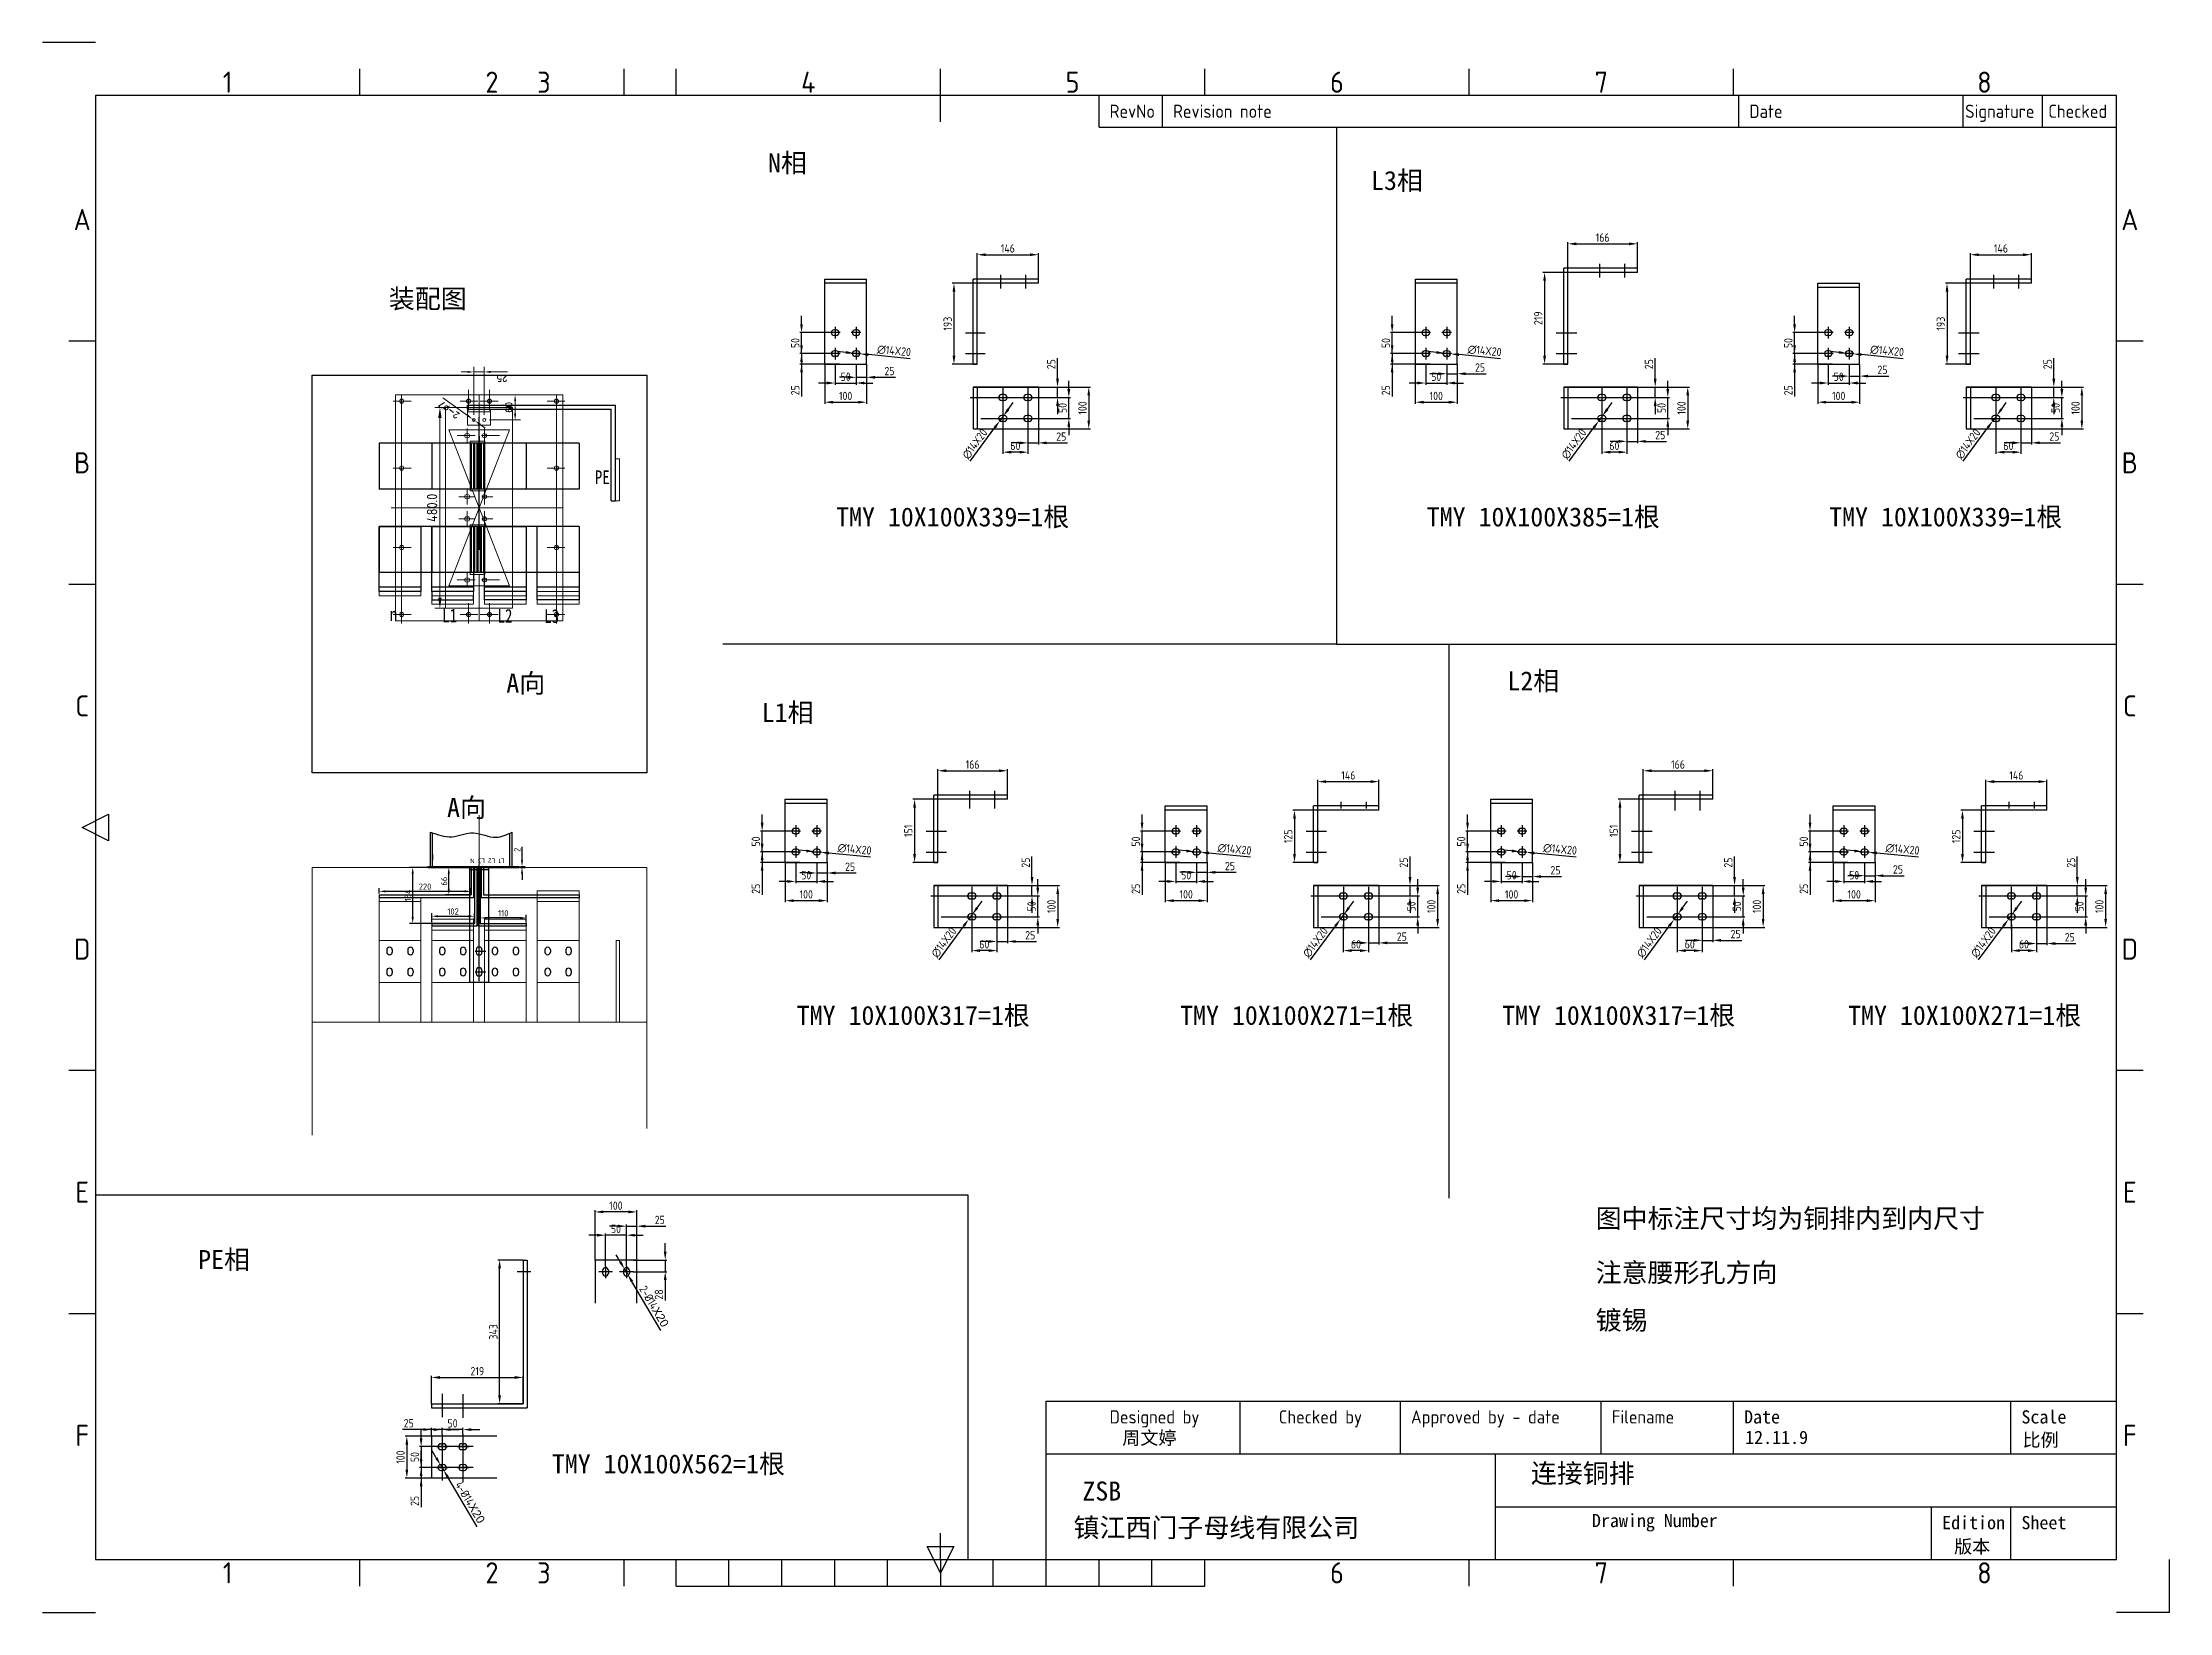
# Model space of a CAD drawing. Extents: x 619634 to 631942, y -3666 to 10046.
# Drawn here: x 619895 to 624979, y 912 to 4664 of the extents above; entities that cross this region are included whole.
import ezdxf
from ezdxf.enums import TextEntityAlignment as Align

# ---------------------------------------------------------------- set-up
doc = ezdxf.new("R2010")
doc.units = 0
doc.header["$LTSCALE"] = 1000
doc.header["$MEASUREMENT"] = 0
doc.header["$PDMODE"] = 35
doc.linetypes.add('ACAD_ISO02W100', pattern=[15, 12, -3])
doc.linetypes.add('CENTER', pattern=[2, 1.25, -0.25, 0.25, -0.25])
doc.layers.get('0').update_dxf_attribs({"linetype": 'CONTINUOUS'})
doc.layers.get('Defpoints').update_dxf_attribs({"linetype": 'CONTINUOUS'})
for name, color, linetype in [('1', 7, 'CONTINUOUS'), ('1-文字1', 7, 'CONTINUOUS'), ('FRAME025', 7, 'CONTINUOUS'), ('FRAME050', 6, 'CONTINUOUS'), ('FRAME070', 5, 'CONTINUOUS'), ('FRAME200', 8, 'CONTINUOUS'), ('标注', 3, 'CONTINUOUS'), ('电气', 4, 'CONTINUOUS')]:
    doc.layers.add(name, color=color, linetype=linetype)
doc.layers.add('4', color=9, linetype='CONTINUOUS', lineweight=0)
doc.styles.add('_TCH_WINDOW', font='宋体.shx', dxfattribs={"width": 0.8, "height": 3.5, "bigfont": 'hztxt01.shx'})
doc.styles.add('ISOCP', font='isocp.shx')
doc.styles.add('ROMANS', font='ROMANS')
doc.styles.get("Standard").update_dxf_attribs({"font": 'GBENOR', "bigfont": 'GBCBIG'})
doc.styles.add('STYLE2', font='', dxfattribs={"height": 7})
doc.styles.get('STYLE2').set_extended_font_data('SimSun')
doc.dimstyles.new('ISO-25', dxfattribs={"dimtxt": 2.5, "dimasz": 2.5, "dimexe": 1.25, "dimexo": 0.625, "dimtad": 1, "dimtxsty": 'Standard', "dimcen": 2.5, "dimadec": 0, "dimazin": 0, "dimtfac": 1, "dimtmove": 0, "dimatfit": 3, "dimfxl": 1, "dimarcsym": 0})
doc.dimstyles.get("Standard").update_dxf_attribs({"dimscale": 100, "dimtxt": 3.5, "dimasz": 3.5, "dimexe": 0, "dimexo": 0, "dimgap": 0.2, "dimtad": 1, "dimdec": 0, "dimzin": 0, "dimdsep": 46, "dimtxsty": 'Standard', "dimcen": 0.09, "dimclrd": 3, "dimclre": 3, "dimclrt": 3, "dimadec": 0, "dimazin": 0, "dimtfac": 1, "dimtdec": 0, "dimtmove": 2, "dimatfit": 3, "dimfxl": 1, "dimtolj": 1, "dimtzin": 0, "dimarcsym": 0})
doc.dimstyles.new('STANDARD$0', dxfattribs={"dimtxt": 5, "dimasz": 5, "dimexe": 2.5, "dimexo": 0, "dimgap": 1.25, "dimtad": 1, "dimdec": 0, "dimzin": 0, "dimdsep": 46, "dimtxsty": 'Standard', "dimcen": 0, "dimadec": 0, "dimazin": 0, "dimtfac": 0.514286, "dimtdec": 0, "dimtix": 1, "dimtmove": 0, "dimatfit": 3, "dimfxl": 1, "dimtolj": 1, "dimtzin": 0, "dimarcsym": 0})

msp = doc.modelspace()

# ---------------------------------------------------------------- texts
at = {"color": 7, "style": 'STYLE2'}
for s, height, p in [('装配图', 45.4896, (620722.961, 4029.28)), ('A向', 45.4896, (621003.697, 3110.147)), ('A向', 45.4896, (620861.978, 2812.916)), ('图中标注尺寸均为铜排内到内尺寸', 45.4896, (623607.295, 1830.938)), ('注意腰形孔方向', 45.4896, (623607.295, 1701.368)), ('镀锡', 45.4896, (623607.295, 1587.498)), ('镇江西门子母线有限公司', 45.4896, (622359.462, 1091.598)), ('Drawing Number', 31.59, (623598.395, 1115.469))]:
    msp.add_text(s, height=height, dxfattribs=at).set_placement(p)
for s, p in [('Date', (623961.994, 1379.05)), ('Scale', (624624.929, 1379.05)), ('Edition', (624435.389, 1126.33)), ('Sheet', (624624.929, 1126.33))]:
    msp.add_text(s, height=31.59, dxfattribs=at).set_placement(p, align=Align.MIDDLE_LEFT)
at = {"insert": (621014.412, 2702.698), "char_height": 11.25, "width": 1013.049, "attachment_point": 1, "rotation": 180}
msp.add_mtext('  L1 L2 L3 N', dxfattribs=at)
at = {"color": 7, "insert": (622380.535, 1224.477), "char_height": 45.4896, "width": 93.30343, "attachment_point": 1, "style": 'STYLE2'}
msp.add_mtext('ZSB', dxfattribs=at)
at = {"color": 7, "style": 'STYLE2'}
for tag, p, s, height in [('周文婷', (622475.945, 1312.979), '', 31.59), ('12.11.9', (623964.601, 1314.35), '', 31.59), ('比例', (624627.646, 1308.176), '', 31.59), ('连接铜排', (623452.408, 1221.394), '', 45.49), ('版本', (624464.182, 1053.411), '1', 31.59)]:
    msp.add_attdef(tag, p, s, height=height, dxfattribs=at)
at = {"layer": '1-文字1', "color": 0, "style": 'STYLE2'}
for s, p in [('N相', (621629.083, 4353.988)), ('L3相', (623070.441, 4311.94)), ('TMY 10X100X339=1根', (621791.938, 3507.691)), ('TMY 10X100X385=1根', (623203.534, 3507.691)), ('TMY 10X100X339=1根', (624165.418, 3507.691)), ('L1相', (621614.002, 3040.087)), ('TMY 10X100X317=1根', (621697.75, 2316.174)), ('TMY 10X100X271=1根', (622614.157, 2316.174)), ('TMY 10X100X317=1根', (623383.737, 2316.174)), ('TMY 10X100X271=1根', (624210.704, 2316.174)), ('PE相', (620267.153, 1732.341))]:
    msp.add_text(s, height=45.4896, dxfattribs=at).set_placement(p)
at = {"layer": 'FRAME025', "style": 'ISOCP'}
for s, p in [('RevNo', (622445.674, 4500.142)), ('Revision note', (622597.306, 4500.142)), ('Date', (623974.63, 4500.142)), ('Signature', (624490.495, 4500.142)), ('Checked', (624689.158, 4500.142)), ('Designed by', (622445.674, 1379.05)), ('Checked by', (622850.026, 1379.05)), ('Approved by - date', (623165.926, 1379.05)), ('Filename', (623646.094, 1379.05))]:
    msp.add_text(s, height=31.59, dxfattribs=at).set_placement(p, align=Align.MIDDLE_LEFT)
at = {"layer": 'FRAME050', "style": 'ISOCP'}
for s, p in [('1', (620337.5, 4569.64)), ('2', (620969.3, 4569.64)), ('3', (621093.622, 4569.64)), ('4', (621725.422, 4569.64)), ('5', (622357.222, 4569.64)), ('6', (622989.022, 4569.64)), ('7', (623620.822, 4569.64)), ('8', (624536.477, 4569.64)), ('A', (619990.01, 4241.104)), ('A', (624883.967, 4241.104)), ('B', (619990.01, 3659.848)), ('B', (624883.967, 3659.848)), ('C', (619990.01, 3078.592)), ('C', (624883.967, 3078.592)), ('D', (619990.01, 2497.336)), ('D', (624883.967, 2497.336)), ('E', (619990.01, 1916.08)), ('E', (624883.967, 1916.08)), ('F', (619990.01, 1334.824)), ('F', (624883.967, 1334.824)), ('1', (620337.5, 1006.288)), ('2', (620969.3, 1006.288)), ('3', (621093.622, 1006.288)), ('6', (622989.022, 1006.288)), ('7', (623620.822, 1006.288)), ('8', (624536.477, 1006.288))]:
    msp.add_text(s, height=50.544, dxfattribs=at).set_placement(p, align=Align.MIDDLE)
at = {"layer": '标注', "color": 0, "style": 'STYLE2'}
for s, p in [('L2相', (623396.359, 3115.699)), ('TMY 10X100X562=1根', (621112.573, 1243.874))]:
    msp.add_text(s, height=45.4896, dxfattribs=at).set_placement(p)
at = {"layer": '电气', "color": 4, "lineweight": 0, "insert": (621215.166, 3641.671), "char_height": 32.73595, "width": 37735.12761, "attachment_point": 1, "style": '_TCH_WINDOW'}
msp.add_mtext('{\\fSimSun|b0|i0|c134|p2;PE}', dxfattribs=at)
at = {"layer": '电气', "color": 5, "lineweight": 0, "insert": (620725.157, 3313.986), "char_height": 32.73595, "width": 37735.12761, "attachment_point": 1, "style": '_TCH_WINDOW'}
msp.add_mtext('{\\fSimSun|b0|i0|c134|p2;n}', dxfattribs=at)
at = {"layer": '电气', "color": 2, "lineweight": 0, "insert": (620850.266, 3310.861), "char_height": 32.73595, "width": 37735.12761, "attachment_point": 1, "style": '_TCH_WINDOW'}
msp.add_mtext('{\\fSimSun|b0|i0|c134|p2;L1}', dxfattribs=at)
at = {"layer": '电气', "color": 3, "lineweight": 0, "insert": (620982.665, 3310.217), "char_height": 32.73595, "width": 37735.12761, "attachment_point": 1, "style": '_TCH_WINDOW'}
msp.add_mtext('{\\fSimSun|b0|i0|c134|p2;L2}', dxfattribs=at)
at = {"layer": '电气', "color": 1, "lineweight": 0, "insert": (621094.22, 3309.696), "char_height": 32.73595, "width": 37735.12761, "attachment_point": 1, "style": '_TCH_WINDOW'}
msp.add_mtext('{\\fSimSun|b0|i0|c134|p2;L3}', dxfattribs=at)

# ---------------------------------------------------------------- blocks, each defined once
blk = doc.blocks.new('*D1475')
at = {"color": 0, "lineweight": -2}
for p, q in [((621037.9, 2694.7), (621048.7, 2694.7)), ((621041.2, 2709.7), (621041.2, 2741.6)), ((621041.2, 2692.7), (621041.2, 2694.7)), ((621037.9, 2692.7), (621048.7, 2692.7)), ((621041.2, 2677.7), (621041.2, 2662.7))]:
    blk.add_line(p, q, dxfattribs=at)
at = {"color": 0}
for points in [[(621038.7, 2709.7), (621043.7, 2709.7), (621041.2, 2694.7)], [(621038.7, 2677.7), (621043.7, 2677.7), (621041.2, 2692.7)]]:
    blk.add_solid(points, dxfattribs=at)
at = {"layer": 'Defpoints', "color": 0}
for p in [(621034.1, 2694.7), (621034.1, 2692.7), (621041.2, 2692.7)]:
    blk.add_point(p, dxfattribs=at)
at = {"color": 0, "insert": (621029.9, 2734.8), "char_height": 15, "attachment_point": 5, "rotation": 90}
blk.add_mtext('\\A1;2', dxfattribs=at)
blk = doc.blocks.new('*D1529')
at = {"color": 0, "lineweight": -2}
for p, q in [((620915.8, 2692.7), (620858.7, 2692.7)), ((620866.2, 2641.7), (620866.2, 2677.7)), ((620915.8, 2626.7), (620858.7, 2626.7))]:
    blk.add_line(p, q, dxfattribs=at)
at = {"color": 0}
for points in [[(620863.7, 2677.7), (620868.7, 2677.7), (620866.2, 2692.7)], [(620863.7, 2641.7), (620868.7, 2641.7), (620866.2, 2626.7)]]:
    blk.add_solid(points, dxfattribs=at)
at = {"layer": 'Defpoints', "color": 0}
for p in [(620866.2, 2692.7), (620919.5, 2692.7), (620919.5, 2626.7)]:
    blk.add_point(p, dxfattribs=at)
at = {"color": 0, "insert": (620855, 2659.7), "char_height": 15, "attachment_point": 5, "rotation": 90}
blk.add_mtext('\\A1;66', dxfattribs=at)
blk = doc.blocks.new('*D1530')
at = {"color": 0, "lineweight": -2}
for p, q in [((620699.5, 2630.5), (620699.5, 2642.8)), ((620904.5, 2635.3), (620714.5, 2635.3)), ((620919.5, 2630.5), (620919.5, 2642.8))]:
    blk.add_line(p, q, dxfattribs=at)
at = {"color": 0}
for points in [[(620714.5, 2637.8), (620714.5, 2632.8), (620699.5, 2635.3)], [(620904.5, 2637.8), (620904.5, 2632.8), (620919.5, 2635.3)]]:
    blk.add_solid(points, dxfattribs=at)
at = {"layer": 'Defpoints', "color": 0}
for p in [(620699.5, 2635.3), (620699.5, 2626.7), (620919.5, 2626.7)]:
    blk.add_point(p, dxfattribs=at)
at = {"color": 0, "insert": (620809.5, 2646.5), "char_height": 15, "attachment_point": 5}
blk.add_mtext('\\A1;220', dxfattribs=at)
blk = doc.blocks.new('*D1531')
at = {"color": 0, "lineweight": -2}
for p, q in [((620825.5, 2562.5), (620825.5, 2583.4)), ((620840.5, 2575.9), (620912.5, 2575.9)), ((620927.5, 2562.5), (620927.5, 2583.4))]:
    blk.add_line(p, q, dxfattribs=at)
at = {"color": 0}
for points in [[(620840.5, 2578.4), (620840.5, 2573.4), (620825.5, 2575.9)], [(620912.5, 2578.4), (620912.5, 2573.4), (620927.5, 2575.9)]]:
    blk.add_solid(points, dxfattribs=at)
at = {"layer": 'Defpoints', "color": 0}
for p in [(620825.5, 2558.7), (620927.5, 2575.9), (620927.5, 2558.7)]:
    blk.add_point(p, dxfattribs=at)
at = {"color": 0, "insert": (620876.5, 2587.1), "char_height": 15, "attachment_point": 5}
blk.add_mtext('\\A1;102', dxfattribs=at)
blk = doc.blocks.new('*D1532')
at = {"color": 0, "lineweight": -2}
for p, q in [((620941.5, 2562.5), (620941.5, 2579.3)), ((621036.5, 2571.8), (620956.5, 2571.8)), ((621051.5, 2562.5), (621051.5, 2579.3))]:
    blk.add_line(p, q, dxfattribs=at)
at = {"color": 0}
for points in [[(620956.5, 2574.3), (620956.5, 2569.3), (620941.5, 2571.8)], [(621036.5, 2574.3), (621036.5, 2569.3), (621051.5, 2571.8)]]:
    blk.add_solid(points, dxfattribs=at)
at = {"layer": 'Defpoints', "color": 0}
for p in [(620941.5, 2571.8), (620941.5, 2558.7), (621051.5, 2558.7)]:
    blk.add_point(p, dxfattribs=at)
at = {"color": 0, "insert": (620996.5, 2583), "char_height": 15, "attachment_point": 5}
blk.add_mtext('\\A1;110', dxfattribs=at)
blk = doc.blocks.new('*D1533')
at = {"color": 0, "lineweight": -2}
for p, q in [((620945.8, 2692.7), (620772.5, 2692.7)), ((620780, 2573.7), (620780, 2677.7)), ((620923.8, 2558.7), (620772.5, 2558.7))]:
    blk.add_line(p, q, dxfattribs=at)
at = {"color": 0}
for points in [[(620777.5, 2677.7), (620782.5, 2677.7), (620780, 2692.7)], [(620777.5, 2573.7), (620782.5, 2573.7), (620780, 2558.7)]]:
    blk.add_solid(points, dxfattribs=at)
at = {"layer": 'Defpoints', "color": 0}
for p in [(620780, 2692.7), (620949.5, 2692.7), (620927.5, 2558.7)]:
    blk.add_point(p, dxfattribs=at)
at = {"color": 0, "insert": (620768.7, 2625.7), "char_height": 15, "attachment_point": 5, "rotation": 90}
blk.add_mtext('\\A1;134', dxfattribs=at)
blk = doc.blocks.new('A$C7A0F3F83')
at = {"color": 7}
for p, q in [((18.5, -22.5), (18.5, -27.5)), ((31.5, -22.5), (31.5, -27.5)), ((68.5, -22.5), (68.5, -27.5)), ((81.5, -22.5), (81.5, -27.5)), ((18.5, -72.5), (18.5, -77.5)), ((31.5, -72.5), (31.5, -77.5)), ((68.5, -72.5), (68.5, -77.5)), ((81.5, -72.5), (81.5, -77.5))]:
    blk.add_line(p, q, dxfattribs=at)
for centre, start, end in [((25, -22.5), 0, 180), ((25, -27.5), 180, 0), ((75, -22.5), 0, 180), ((75, -27.5), 180, 0), ((25, -72.5), 0, 180), ((25, -77.5), 180, 0), ((75, -72.5), 0, 180), ((75, -77.5), 180, 0)]:
    blk.add_arc(centre, 6.5, start, end, dxfattribs=at)
blk = doc.blocks.new('SD1')
at = {"color": 0}
for p, q in [((863944.9, -140344.5), (863834.9, -140344.5)), ((863834.9, -140822.5), (863834.9, -140344.5)), ((863944.9, -140822.5), (863944.9, -140344.5)), ((864143.9, -140344.5), (864033.9, -140344.5)), ((864033.9, -140822.5), (864033.9, -140344.5)), ((864143.9, -140822.5), (864143.9, -140344.5)), ((863944.9, -140470.5), (863834.9, -140470.5)), ((864143.9, -140470.5), (864033.9, -140470.5)), ((863944.9, -140564.5), (863834.9, -140564.5)), ((863944.9, -140570.5), (863834.9, -140570.5)), ((863944.9, -140572.5), (863834.9, -140572.5)), ((863944.9, -140578.5), (863834.9, -140578.5)), ((863944.9, -140580.5), (863834.9, -140580.5)), ((863944.9, -140586.5), (863834.9, -140586.5)), ((863944.9, -140588.5), (863834.9, -140588.5)), ((863944.9, -140594.5), (863834.9, -140594.5)), ((864143.9, -140564.5), (864033.9, -140564.5)), ((864143.9, -140570.5), (864033.9, -140570.5)), ((864143.9, -140572.5), (864033.9, -140572.5)), ((864143.9, -140578.5), (864033.9, -140578.5)), ((864143.9, -140580.5), (864033.9, -140580.5)), ((864143.9, -140586.5), (864033.9, -140586.5)), ((864143.9, -140588.5), (864033.9, -140588.5)), ((864143.9, -140594.5), (864033.9, -140594.5)), ((863944.9, -140696.5), (863834.9, -140696.5)), ((864143.9, -140696.5), (864033.9, -140696.5)), ((863944.9, -140822.5), (863834.9, -140822.5)), ((864143.9, -140822.5), (864033.9, -140822.5))]:
    blk.add_line(p, q, dxfattribs=at)
at = {"color": 31}
for p, q in [((863944.9, -140568.5), (863944.9, -140470.5)), ((864143.9, -140568.5), (864143.9, -140470.5)), ((863944.9, -140696.5), (863944.9, -140598.5)), ((864143.9, -140696.5), (864143.9, -140598.5)), ((863944.9, -140822.5), (863944.9, -140728.5)), ((864143.9, -140822.5), (864143.9, -140728.5))]:
    blk.add_line(p, q, dxfattribs=at)
at = {"layer": '4', "color": 4}
for p, q in [((863989.4, -140611.4), (863989.4, -140555.5)), ((864033.9, -140583.5), (863944.9, -140583.5))]:
    blk.add_line(p, q, dxfattribs=at)
blk = doc.blocks.new('*D1295')
at = {"color": 0, "lineweight": -2}
for p, q in [((122486.8, -53675.5), (122601.6, -53675.5)), ((122589.1, -53660.5), (122589.1, -53645.5)), ((122589.1, -53675.5), (122589.1, -53700.5)), ((122486.8, -53700.5), (122601.6, -53700.5)), ((122589.1, -53715.5), (122589.1, -53755.7))]:
    blk.add_line(p, q, dxfattribs=at)
at = {"color": 0}
for points in [[(122586.6, -53660.5), (122591.6, -53660.5), (122589.1, -53675.5)], [(122586.6, -53715.5), (122591.6, -53715.5), (122589.1, -53700.5)]]:
    blk.add_solid(points, dxfattribs=at)
at = {"layer": 'Defpoints', "color": 0}
for p in [(122474.3, -53675.5), (122474.3, -53700.5), (122589.1, -53700.5)]:
    blk.add_point(p, dxfattribs=at)
at = {"color": 0, "insert": (122574.1, -53743.1), "char_height": 15, "attachment_point": 5, "rotation": 90, "style": 'ROMANS'}
blk.add_mtext('\\A1;25', dxfattribs=at)
blk = doc.blocks.new('*D1296')
at = {"color": 0, "lineweight": -2}
for p, q in [((122474.3, -53713), (122474.3, -53786.7)), ((122534.3, -53713), (122534.3, -53786.7)), ((122489.3, -53774.2), (122519.3, -53774.2))]:
    blk.add_line(p, q, dxfattribs=at)
at = {"color": 0}
for points in [[(122489.3, -53771.7), (122489.3, -53776.7), (122474.3, -53774.2)], [(122519.3, -53771.7), (122519.3, -53776.7), (122534.3, -53774.2)]]:
    blk.add_solid(points, dxfattribs=at)
at = {"layer": 'Defpoints', "color": 0}
for p in [(122474.3, -53700.5), (122534.3, -53700.5), (122534.3, -53774.2)]:
    blk.add_point(p, dxfattribs=at)
at = {"color": 0, "insert": (122504.3, -53759.2), "char_height": 15, "attachment_point": 5, "style": 'ROMANS'}
blk.add_mtext('\\A1;60', dxfattribs=at)
blk = doc.blocks.new('*D1297')
at = {"color": 0, "lineweight": -2}
for p, q in [((122527.4, -53601.8), (122485.1, -53660.5)), ((122472.2, -53678.3), (122476.3, -53672.6)), ((122463.5, -53690.5), (122454.7, -53702.7))]:
    blk.add_line(p, q, dxfattribs=at)
at = {"color": 0}
for points in [[(122461.4, -53689), (122465.5, -53692), (122472.2, -53678.3)], [(122483.1, -53659), (122487.1, -53661.9), (122476.3, -53672.6)]]:
    blk.add_solid(points, dxfattribs=at)
at = {"layer": 'Defpoints', "color": 0}
for p in [(122472.2, -53678.3), (122476.3, -53672.6)]:
    blk.add_point(p, dxfattribs=at)
at = {"color": 0, "insert": (122498.5, -53616.3), "char_height": 15, "attachment_point": 5, "rotation": 54.1843, "style": 'ROMANS'}
blk.add_mtext('\\A1;2-∅7', dxfattribs=at)
blk = doc.blocks.new('*D1298')
at = {"color": 0, "lineweight": -2}
for p, q in [((122024.3, -53608), (122024.3, -53582)), ((122479.3, -53594.5), (122049.3, -53594.5)), ((122504.3, -53608), (122504.3, -53582))]:
    blk.add_line(p, q, dxfattribs=at)
at = {"color": 0}
for points in [[(122049.3, -53590.3), (122049.3, -53598.6), (122024.3, -53594.5)], [(122479.3, -53590.3), (122479.3, -53598.6), (122504.3, -53594.5)]]:
    blk.add_solid(points, dxfattribs=at)
at = {"layer": 'Defpoints', "color": 0}
for p in [(122024.3, -53594.5), (122024.3, -53608), (122504.3, -53608)]:
    blk.add_point(p, dxfattribs=at)
at = {"color": 0, "insert": (122264.3, -53575.7), "char_height": 25, "attachment_point": 5}
blk.add_mtext('\\A1;480.0', dxfattribs=at)
blk = doc.blocks.new('*D1497')
at = {"layer": 'Defpoints', "color": 0}
for p in [(621709.3, 3920.9), (621789.7, 3920.9), (621799.8, 3895.9)]:
    blk.add_point(p, dxfattribs=at)
at = {"layer": '标注', "color": 0, "lineweight": -2}
for p, q in [((621789.7, 3920.9), (621705.3, 3920.9)), ((621709.3, 3940.9), (621709.3, 3960.9)), ((621709.3, 3920.9), (621709.3, 3895.9)), ((621799.8, 3895.9), (621705.3, 3895.9)), ((621709.3, 3875.9), (621709.3, 3818.3))]:
    blk.add_line(p, q, dxfattribs=at)
at = {"layer": '标注', "color": 0}
for points in [[(621706, 3940.9), (621712.6, 3940.9), (621709.3, 3920.9)], [(621706, 3875.9), (621712.6, 3875.9), (621709.3, 3895.9)]]:
    blk.add_solid(points, dxfattribs=at)
at = {"layer": '标注', "color": 0, "insert": (621694.3, 3833.1), "char_height": 20, "attachment_point": 5, "rotation": 90}
blk.add_mtext('25', dxfattribs=at)
blk = doc.blocks.new('*D1440')
at = {"layer": 'Defpoints', "color": 0}
for p in [(621709.3, 3970.9), (621783.2, 3970.9), (621783.2, 3920.9)]:
    blk.add_point(p, dxfattribs=at)
at = {"layer": '标注', "color": 0, "lineweight": -2}
for p, q in [((621783.2, 3970.9), (621705.3, 3970.9)), ((621709.3, 3990.9), (621709.3, 4010.9)), ((621709.3, 3920.9), (621709.3, 3970.9)), ((621783.2, 3920.9), (621705.3, 3920.9)), ((621709.3, 3900.9), (621709.3, 3880.9))]:
    blk.add_line(p, q, dxfattribs=at)
at = {"layer": '标注', "color": 0}
for points in [[(621706, 3990.9), (621712.6, 3990.9), (621709.3, 3970.9)], [(621706, 3900.9), (621712.6, 3900.9), (621709.3, 3920.9)]]:
    blk.add_solid(points, dxfattribs=at)
at = {"layer": '标注', "color": 0, "insert": (621694.3, 3945.9), "char_height": 20, "attachment_point": 5, "rotation": 90}
blk.add_mtext('50', dxfattribs=at)
blk = doc.blocks.new('*D1498')
at = {"layer": 'Defpoints', "color": 0}
for p in [(622139.9, 4088.9), (622073.6, 3895.9), (622129.4, 3895.9)]:
    blk.add_point(p, dxfattribs=at)
at = {"layer": '标注', "color": 0, "lineweight": -2}
for p, q in [((622139.9, 4088.9), (622069.6, 4088.9)), ((622073.6, 4068.9), (622073.6, 3915.9)), ((622129.4, 3895.9), (622069.6, 3895.9))]:
    blk.add_line(p, q, dxfattribs=at)
at = {"layer": '标注', "color": 0}
for points in [[(622070.3, 4068.9), (622077, 4068.9), (622073.6, 4088.9)], [(622070.3, 3915.9), (622077, 3915.9), (622073.6, 3895.9)]]:
    blk.add_solid(points, dxfattribs=at)
at = {"layer": '标注', "color": 0, "insert": (622058.6, 3992.4), "char_height": 20, "attachment_point": 5, "rotation": 90}
blk.add_mtext('193', dxfattribs=at)
blk = doc.blocks.new('*D1499')
at = {"layer": 'Defpoints', "color": 0}
for p in [(622275.4, 4157.2), (622129.4, 4088.9), (622275.4, 4088.9)]:
    blk.add_point(p, dxfattribs=at)
at = {"layer": '标注', "color": 0, "lineweight": -2}
for p, q in [((622129.4, 4088.9), (622129.4, 4161.2)), ((622149.4, 4157.2), (622255.4, 4157.2)), ((622275.4, 4088.9), (622275.4, 4161.2))]:
    blk.add_line(p, q, dxfattribs=at)
at = {"layer": '标注', "color": 0}
for points in [[(622149.4, 4160.5), (622149.4, 4153.8), (622129.4, 4157.2)], [(622255.4, 4160.5), (622255.4, 4153.8), (622275.4, 4157.2)]]:
    blk.add_solid(points, dxfattribs=at)
at = {"layer": '标注', "color": 0, "insert": (622202.4, 4172.2), "char_height": 20, "attachment_point": 5}
blk.add_mtext('146', dxfattribs=at)
blk = doc.blocks.new('*D1500')
at = {"layer": 'Defpoints', "color": 0}
for p in [(622250.4, 3740.8), (622275.4, 3740.8), (622250.4, 3707.4)]:
    blk.add_point(p, dxfattribs=at)
at = {"layer": '标注', "color": 0, "lineweight": -2}
for p, q in [((622250.4, 3740.8), (622250.4, 3703.4)), ((622275.4, 3740.8), (622275.4, 3703.4)), ((622230.4, 3707.4), (622210.4, 3707.4)), ((622250.4, 3707.4), (622275.4, 3707.4)), ((622295.4, 3707.4), (622344.8, 3707.4))]:
    blk.add_line(p, q, dxfattribs=at)
at = {"layer": '标注', "color": 0}
for points in [[(622230.4, 3710.7), (622230.4, 3704), (622250.4, 3707.4)], [(622295.4, 3710.7), (622295.4, 3704), (622275.4, 3707.4)]]:
    blk.add_solid(points, dxfattribs=at)
at = {"layer": '标注', "color": 0, "insert": (622330.1, 3722.4), "char_height": 20, "attachment_point": 5}
blk.add_mtext('25', dxfattribs=at)
blk = doc.blocks.new('*D1501')
at = {"layer": 'Defpoints', "color": 0}
for p in [(622190.4, 3747.4), (622250.4, 3747.4), (622190.4, 3685.2)]:
    blk.add_point(p, dxfattribs=at)
at = {"layer": '标注', "color": 0, "lineweight": -2}
for p, q in [((622190.4, 3747.4), (622190.4, 3681.2)), ((622250.4, 3747.4), (622250.4, 3681.2)), ((622230.4, 3685.2), (622210.4, 3685.2))]:
    blk.add_line(p, q, dxfattribs=at)
at = {"layer": '标注', "color": 0}
for points in [[(622210.4, 3688.5), (622210.4, 3681.9), (622190.4, 3685.2)], [(622230.4, 3688.5), (622230.4, 3681.9), (622250.4, 3685.2)]]:
    blk.add_solid(points, dxfattribs=at)
at = {"layer": '标注', "color": 0, "insert": (622220.4, 3700.2), "char_height": 20, "attachment_point": 5}
blk.add_mtext('60', dxfattribs=at)
blk = doc.blocks.new('*D1441')
at = {"layer": 'Defpoints', "color": 0}
for p in [(622191.5, 3771.4), (622183.2, 3760.2)]:
    blk.add_point(p, dxfattribs=at)
at = {"layer": '标注', "color": 0, "lineweight": -2}
for p, q in [((622191.5, 3771.4), (622183.2, 3760.2)), ((622203.4, 3787.5), (622215.3, 3803.6)), ((622112.1, 3663.5), (622171.4, 3744.1))]:
    blk.add_line(p, q, dxfattribs=at)
at = {"layer": '标注', "color": 0}
for points in [[(622200.7, 3789.5), (622206.1, 3785.6), (622191.5, 3771.4)], [(622168.7, 3746), (622174.1, 3742.1), (622183.2, 3760.2)]]:
    blk.add_solid(points, dxfattribs=at)
at = {"layer": '标注', "color": 0, "insert": (622123.7, 3704.6), "char_height": 20, "attachment_point": 5, "rotation": 53.6327}
blk.add_mtext('∅14X20', dxfattribs=at)
blk = doc.blocks.new('*D1442')
at = {"layer": 'Defpoints', "color": 0}
for p in [(621835.3, 3921.6), (621849.2, 3920.2)]:
    blk.add_point(p, dxfattribs=at)
at = {"layer": '标注', "color": 0, "lineweight": -2}
for p, q in [((621815.4, 3923.5), (621795.5, 3925.5)), ((621835.3, 3921.6), (621849.2, 3920.2)), ((621968.6, 3908.5), (621869.1, 3918.3))]:
    blk.add_line(p, q, dxfattribs=at)
at = {"layer": '标注', "color": 0}
for points in [[(621815.7, 3926.8), (621815, 3920.2), (621835.3, 3921.6)], [(621869.4, 3921.6), (621868.8, 3914.9), (621849.2, 3920.2)]]:
    blk.add_solid(points, dxfattribs=at)
at = {"layer": '标注', "color": 0, "insert": (621930.3, 3927.3), "char_height": 20, "attachment_point": 5, "rotation": 354.4153}
blk.add_mtext('∅14X20', dxfattribs=at)
blk = doc.blocks.new('*D1443')
at = {"layer": 'Defpoints', "color": 0}
for p in [(622112.4, 3815.8), (622348.2, 3815.8), (622275.4, 3765.8)]:
    blk.add_point(p, dxfattribs=at)
at = {"layer": '标注', "color": 0, "lineweight": -2}
for p, q in [((622112.4, 3815.8), (622352.2, 3815.8)), ((622348.2, 3835.8), (622348.2, 3855.8)), ((622348.2, 3765.8), (622348.2, 3815.8)), ((622275.4, 3765.8), (622352.2, 3765.8)), ((622348.2, 3745.8), (622348.2, 3725.8))]:
    blk.add_line(p, q, dxfattribs=at)
at = {"layer": '标注', "color": 0}
for points in [[(622344.8, 3835.8), (622351.5, 3835.8), (622348.2, 3815.8)], [(622344.8, 3745.8), (622351.5, 3745.8), (622348.2, 3765.8)]]:
    blk.add_solid(points, dxfattribs=at)
at = {"layer": '标注', "color": 0, "insert": (622333.2, 3790.8), "char_height": 20, "attachment_point": 5, "rotation": 90}
blk.add_mtext('50', dxfattribs=at)
blk = doc.blocks.new('*D1502')
at = {"layer": 'Defpoints', "color": 0}
for p in [(622268.6, 3840.8), (622268.6, 3815.8), (622321.1, 3840.8)]:
    blk.add_point(p, dxfattribs=at)
at = {"layer": '标注', "color": 0, "lineweight": -2}
for p, q in [((622321.1, 3860.8), (622321.1, 3910.2)), ((622268.6, 3840.8), (622325.1, 3840.8)), ((622268.6, 3815.8), (622325.1, 3815.8)), ((622321.1, 3815.8), (622321.1, 3840.8)), ((622321.1, 3795.8), (622321.1, 3775.8))]:
    blk.add_line(p, q, dxfattribs=at)
at = {"layer": '标注', "color": 0}
for points in [[(622317.8, 3860.8), (622324.5, 3860.8), (622321.1, 3840.8)], [(622317.8, 3795.8), (622324.5, 3795.8), (622321.1, 3815.8)]]:
    blk.add_solid(points, dxfattribs=at)
at = {"layer": '标注', "color": 0, "insert": (622306.1, 3895.5), "char_height": 20, "attachment_point": 5, "rotation": 90}
blk.add_mtext('25', dxfattribs=at)
blk = doc.blocks.new('*D1503')
at = {"layer": 'Defpoints', "color": 0}
for p in [(622275.4, 3840.8), (622275.4, 3740.8), (622395.8, 3740.8)]:
    blk.add_point(p, dxfattribs=at)
at = {"layer": '标注', "color": 0, "lineweight": -2}
for p, q in [((622275.4, 3840.8), (622399.8, 3840.8)), ((622395.8, 3820.8), (622395.8, 3760.8)), ((622275.4, 3740.8), (622399.8, 3740.8))]:
    blk.add_line(p, q, dxfattribs=at)
at = {"layer": '标注', "color": 0}
for points in [[(622392.5, 3820.8), (622399.1, 3820.8), (622395.8, 3840.8)], [(622392.5, 3760.8), (622399.1, 3760.8), (622395.8, 3740.8)]]:
    blk.add_solid(points, dxfattribs=at)
at = {"layer": '标注', "color": 0, "insert": (622380.8, 3790.8), "char_height": 20, "attachment_point": 5, "rotation": 90}
blk.add_mtext('100', dxfattribs=at)
blk = doc.blocks.new('*D1444')
at = {"layer": 'Defpoints', "color": 0}
for p in [(621764.7, 3895.9), (621864.7, 3895.9), (621864.7, 3804.6)]:
    blk.add_point(p, dxfattribs=at)
at = {"layer": '标注', "color": 0, "lineweight": -2}
for p, q in [((621764.7, 3895.9), (621764.7, 3800.6)), ((621864.7, 3895.9), (621864.7, 3800.6)), ((621784.7, 3804.6), (621844.7, 3804.6))]:
    blk.add_line(p, q, dxfattribs=at)
at = {"layer": '标注', "color": 0}
for points in [[(621784.7, 3808), (621784.7, 3801.3), (621764.7, 3804.6)], [(621844.7, 3808), (621844.7, 3801.3), (621864.7, 3804.6)]]:
    blk.add_solid(points, dxfattribs=at)
at = {"layer": '标注', "color": 0, "insert": (621814.7, 3819.6), "char_height": 20, "attachment_point": 5}
blk.add_mtext('100', dxfattribs=at)
blk = doc.blocks.new('*D1445')
at = {"layer": 'Defpoints', "color": 0}
for p in [(621789.7, 3895.9), (621839.7, 3895.9), (621839.7, 3850.5)]:
    blk.add_point(p, dxfattribs=at)
at = {"layer": '标注', "color": 0, "lineweight": -2}
for p, q in [((621789.7, 3895.9), (621789.7, 3846.5)), ((621839.7, 3895.9), (621839.7, 3846.5)), ((621769.7, 3850.5), (621749.7, 3850.5)), ((621789.7, 3850.5), (621839.7, 3850.5)), ((621859.7, 3850.5), (621879.7, 3850.5))]:
    blk.add_line(p, q, dxfattribs=at)
at = {"layer": '标注', "color": 0}
for points in [[(621769.7, 3853.9), (621769.7, 3847.2), (621789.7, 3850.5)], [(621859.7, 3853.9), (621859.7, 3847.2), (621839.7, 3850.5)]]:
    blk.add_solid(points, dxfattribs=at)
at = {"layer": '标注', "color": 0, "insert": (621814.7, 3865.5), "char_height": 20, "attachment_point": 5}
blk.add_mtext('50', dxfattribs=at)
blk = doc.blocks.new('*D1446')
at = {"layer": 'Defpoints', "color": 0}
for p in [(621839.7, 3895.9), (621864.7, 3895.9), (621864.7, 3864.1)]:
    blk.add_point(p, dxfattribs=at)
at = {"layer": '标注', "color": 0, "lineweight": -2}
for p, q in [((621819.7, 3864.1), (621799.7, 3864.1)), ((621839.7, 3895.9), (621839.7, 3860.1)), ((621839.7, 3864.1), (621864.7, 3864.1)), ((621864.7, 3895.9), (621864.7, 3860.1)), ((621884.7, 3864.1), (621934.2, 3864.1))]:
    blk.add_line(p, q, dxfattribs=at)
at = {"layer": '标注', "color": 0}
for points in [[(621819.7, 3867.5), (621819.7, 3860.8), (621839.7, 3864.1)], [(621884.7, 3867.5), (621884.7, 3860.8), (621864.7, 3864.1)]]:
    blk.add_solid(points, dxfattribs=at)
at = {"layer": '标注', "color": 0, "insert": (621919.5, 3879.1), "char_height": 20, "attachment_point": 5}
blk.add_mtext('25', dxfattribs=at)
blk = doc.blocks.new('*D1504')
at = {"layer": 'Defpoints', "color": 0}
for p in [(621615.1, 2729.4), (621695.5, 2729.4), (621705.6, 2704.4)]:
    blk.add_point(p, dxfattribs=at)
at = {"layer": '标注', "color": 0, "lineweight": -2}
for p, q in [((621615.1, 2749.4), (621615.1, 2769.4)), ((621695.5, 2729.4), (621611.1, 2729.4)), ((621705.6, 2704.4), (621611.1, 2704.4)), ((621615.1, 2729.4), (621615.1, 2704.4)), ((621615.1, 2684.4), (621615.1, 2626.8))]:
    blk.add_line(p, q, dxfattribs=at)
at = {"layer": '标注', "color": 0}
for points in [[(621611.8, 2749.4), (621618.5, 2749.4), (621615.1, 2729.4)], [(621611.8, 2684.4), (621618.5, 2684.4), (621615.1, 2704.4)]]:
    blk.add_solid(points, dxfattribs=at)
at = {"layer": '标注', "color": 0, "insert": (621600.1, 2641.5), "char_height": 20, "attachment_point": 5, "rotation": 90}
blk.add_mtext('25', dxfattribs=at)
blk = doc.blocks.new('*D1447')
at = {"layer": 'Defpoints', "color": 0}
for p in [(621615.1, 2779.4), (621689, 2779.4), (621689, 2729.4)]:
    blk.add_point(p, dxfattribs=at)
at = {"layer": '标注', "color": 0, "lineweight": -2}
for p, q in [((621615.1, 2799.4), (621615.1, 2819.4)), ((621689, 2779.4), (621611.1, 2779.4)), ((621615.1, 2729.4), (621615.1, 2779.4)), ((621689, 2729.4), (621611.1, 2729.4)), ((621615.1, 2709.4), (621615.1, 2689.4))]:
    blk.add_line(p, q, dxfattribs=at)
at = {"layer": '标注', "color": 0}
for points in [[(621611.8, 2799.4), (621618.5, 2799.4), (621615.1, 2779.4)], [(621611.8, 2709.4), (621618.5, 2709.4), (621615.1, 2729.4)]]:
    blk.add_solid(points, dxfattribs=at)
at = {"layer": '标注', "color": 0, "insert": (621600.1, 2754.4), "char_height": 20, "attachment_point": 5, "rotation": 90}
blk.add_mtext('50', dxfattribs=at)
blk = doc.blocks.new('*D1505')
at = {"layer": 'Defpoints', "color": 0}
for p in [(622047.1, 2855.4), (621979.5, 2704.4), (622035.2, 2704.4)]:
    blk.add_point(p, dxfattribs=at)
at = {"layer": '标注', "color": 0, "lineweight": -2}
for p, q in [((622047.1, 2855.4), (621975.5, 2855.4)), ((621979.5, 2835.4), (621979.5, 2724.4)), ((622035.2, 2704.4), (621975.5, 2704.4))]:
    blk.add_line(p, q, dxfattribs=at)
at = {"layer": '标注', "color": 0}
for points in [[(621976.1, 2835.4), (621982.8, 2835.4), (621979.5, 2855.4)], [(621976.1, 2724.4), (621982.8, 2724.4), (621979.5, 2704.4)]]:
    blk.add_solid(points, dxfattribs=at)
at = {"layer": '标注', "color": 0, "insert": (621964.5, 2779.9), "char_height": 20, "attachment_point": 5, "rotation": 90}
blk.add_mtext('151', dxfattribs=at)
blk = doc.blocks.new('*D1506')
at = {"layer": 'Defpoints', "color": 0}
for p in [(622201.2, 2923.6), (622035.2, 2855.4), (622201.2, 2855.4)]:
    blk.add_point(p, dxfattribs=at)
at = {"layer": '标注', "color": 0, "lineweight": -2}
for p, q in [((622035.2, 2855.4), (622035.2, 2927.6)), ((622055.2, 2923.6), (622181.2, 2923.6)), ((622201.2, 2855.4), (622201.2, 2927.6))]:
    blk.add_line(p, q, dxfattribs=at)
at = {"layer": '标注', "color": 0}
for points in [[(622055.2, 2927), (622055.2, 2920.3), (622035.2, 2923.6)], [(622181.2, 2927), (622181.2, 2920.3), (622201.2, 2923.6)]]:
    blk.add_solid(points, dxfattribs=at)
at = {"layer": '标注', "color": 0, "insert": (622118.2, 2938.6), "char_height": 20, "attachment_point": 5}
blk.add_mtext('166', dxfattribs=at)
blk = doc.blocks.new('*D1507')
at = {"layer": 'Defpoints', "color": 0}
for p in [(622176.2, 2549.3), (622201.2, 2549.3), (622176.2, 2515.5)]:
    blk.add_point(p, dxfattribs=at)
at = {"layer": '标注', "color": 0, "lineweight": -2}
for p, q in [((622176.2, 2549.3), (622176.2, 2511.5)), ((622201.2, 2549.3), (622201.2, 2511.5)), ((622156.2, 2515.5), (622136.2, 2515.5)), ((622176.2, 2515.5), (622201.2, 2515.5)), ((622221.2, 2515.5), (622270.6, 2515.5))]:
    blk.add_line(p, q, dxfattribs=at)
at = {"layer": '标注', "color": 0}
for points in [[(622156.2, 2518.8), (622156.2, 2512.2), (622176.2, 2515.5)], [(622221.2, 2518.8), (622221.2, 2512.2), (622201.2, 2515.5)]]:
    blk.add_solid(points, dxfattribs=at)
at = {"layer": '标注', "color": 0, "insert": (622255.9, 2530.5), "char_height": 20, "attachment_point": 5}
blk.add_mtext('25', dxfattribs=at)
blk = doc.blocks.new('*D1508')
at = {"layer": 'Defpoints', "color": 0}
for p in [(622116.2, 2555.9), (622176.2, 2555.9), (622116.2, 2493.7)]:
    blk.add_point(p, dxfattribs=at)
at = {"layer": '标注', "color": 0, "lineweight": -2}
for p, q in [((622116.2, 2555.9), (622116.2, 2489.7)), ((622176.2, 2555.9), (622176.2, 2489.7)), ((622156.2, 2493.7), (622136.2, 2493.7))]:
    blk.add_line(p, q, dxfattribs=at)
at = {"layer": '标注', "color": 0}
for points in [[(622136.2, 2497), (622136.2, 2490.3), (622116.2, 2493.7)], [(622156.2, 2497), (622156.2, 2490.3), (622176.2, 2493.7)]]:
    blk.add_solid(points, dxfattribs=at)
at = {"layer": '标注', "color": 0, "insert": (622146.2, 2508.7), "char_height": 20, "attachment_point": 5}
blk.add_mtext('60', dxfattribs=at)
blk = doc.blocks.new('*D1448')
at = {"layer": 'Defpoints', "color": 0}
for p in [(622109, 2568.6), (622117.3, 2579.9)]:
    blk.add_point(p, dxfattribs=at)
at = {"layer": '标注', "color": 0, "lineweight": -2}
for p, q in [((622129.2, 2596), (622141.1, 2612.1)), ((622037.9, 2472), (622097.2, 2552.5)), ((622117.3, 2579.9), (622109, 2568.6))]:
    blk.add_line(p, q, dxfattribs=at)
at = {"layer": '标注', "color": 0}
for points in [[(622126.5, 2598), (622131.9, 2594), (622117.3, 2579.9)], [(622094.5, 2554.5), (622099.9, 2550.6), (622109, 2568.6)]]:
    blk.add_solid(points, dxfattribs=at)
at = {"layer": '标注', "color": 0, "insert": (622049.5, 2513.1), "char_height": 20, "attachment_point": 5, "rotation": 53.6327}
blk.add_mtext('∅14X20', dxfattribs=at)
blk = doc.blocks.new('*D1449')
at = {"layer": 'Defpoints', "color": 0}
for p in [(621741.1, 2730.1), (621755, 2728.7)]:
    blk.add_point(p, dxfattribs=at)
at = {"layer": '标注', "color": 0, "lineweight": -2}
for p, q in [((621721.2, 2732), (621701.3, 2733.9)), ((621741.1, 2730.1), (621755, 2728.7)), ((621874.5, 2717), (621774.9, 2726.7))]:
    blk.add_line(p, q, dxfattribs=at)
at = {"layer": '标注', "color": 0}
for points in [[(621721.5, 2735.3), (621720.8, 2728.7), (621741.1, 2730.1)], [(621775.2, 2730.1), (621774.6, 2723.4), (621755, 2728.7)]]:
    blk.add_solid(points, dxfattribs=at)
at = {"layer": '标注', "color": 0, "insert": (621836.1, 2735.8), "char_height": 20, "attachment_point": 5, "rotation": 354.4153}
blk.add_mtext('∅14X20', dxfattribs=at)
blk = doc.blocks.new('*D1450')
at = {"layer": 'Defpoints', "color": 0}
for p in [(622018.2, 2624.3), (622274, 2624.3), (622201.2, 2574.3)]:
    blk.add_point(p, dxfattribs=at)
at = {"layer": '标注', "color": 0, "lineweight": -2}
for p, q in [((622274, 2644.3), (622274, 2664.3)), ((622018.2, 2624.3), (622278, 2624.3)), ((622274, 2574.3), (622274, 2624.3)), ((622201.2, 2574.3), (622278, 2574.3)), ((622274, 2554.3), (622274, 2534.3))]:
    blk.add_line(p, q, dxfattribs=at)
at = {"layer": '标注', "color": 0}
for points in [[(622270.6, 2644.3), (622277.3, 2644.3), (622274, 2624.3)], [(622270.6, 2554.3), (622277.3, 2554.3), (622274, 2574.3)]]:
    blk.add_solid(points, dxfattribs=at)
at = {"layer": '标注', "color": 0, "insert": (622259, 2599.3), "char_height": 20, "attachment_point": 5, "rotation": 90}
blk.add_mtext('50', dxfattribs=at)
blk = doc.blocks.new('*D1509')
at = {"layer": 'Defpoints', "color": 0}
for p in [(622192.3, 2649.3), (622260.1, 2649.3), (622192.3, 2624.3)]:
    blk.add_point(p, dxfattribs=at)
at = {"layer": '标注', "color": 0, "lineweight": -2}
for p, q in [((622260.1, 2669.3), (622260.1, 2718.7)), ((622192.3, 2649.3), (622264.1, 2649.3)), ((622260.1, 2624.3), (622260.1, 2649.3)), ((622192.3, 2624.3), (622264.1, 2624.3)), ((622260.1, 2604.3), (622260.1, 2584.3))]:
    blk.add_line(p, q, dxfattribs=at)
at = {"layer": '标注', "color": 0}
for points in [[(622256.8, 2669.3), (622263.5, 2669.3), (622260.1, 2649.3)], [(622256.8, 2604.3), (622263.5, 2604.3), (622260.1, 2624.3)]]:
    blk.add_solid(points, dxfattribs=at)
at = {"layer": '标注', "color": 0, "insert": (622245.1, 2704), "char_height": 20, "attachment_point": 5, "rotation": 90}
blk.add_mtext('25', dxfattribs=at)
blk = doc.blocks.new('*D1510')
at = {"layer": 'Defpoints', "color": 0}
for p in [(622201.2, 2649.3), (622201.2, 2549.3), (622321.6, 2549.3)]:
    blk.add_point(p, dxfattribs=at)
at = {"layer": '标注', "color": 0, "lineweight": -2}
for p, q in [((622201.2, 2649.3), (622325.6, 2649.3)), ((622321.6, 2629.3), (622321.6, 2569.3)), ((622201.2, 2549.3), (622325.6, 2549.3))]:
    blk.add_line(p, q, dxfattribs=at)
at = {"layer": '标注', "color": 0}
for points in [[(622318.3, 2629.3), (622324.9, 2629.3), (622321.6, 2649.3)], [(622318.3, 2569.3), (622324.9, 2569.3), (622321.6, 2549.3)]]:
    blk.add_solid(points, dxfattribs=at)
at = {"layer": '标注', "color": 0, "insert": (622306.6, 2599.3), "char_height": 20, "attachment_point": 5, "rotation": 90}
blk.add_mtext('100', dxfattribs=at)
blk = doc.blocks.new('*D1451')
at = {"layer": 'Defpoints', "color": 0}
for p in [(621670.5, 2704.4), (621770.5, 2704.4), (621770.5, 2613.1)]:
    blk.add_point(p, dxfattribs=at)
at = {"layer": '标注', "color": 0, "lineweight": -2}
for p, q in [((621670.5, 2704.4), (621670.5, 2609.1)), ((621770.5, 2704.4), (621770.5, 2609.1)), ((621690.5, 2613.1), (621750.5, 2613.1))]:
    blk.add_line(p, q, dxfattribs=at)
at = {"layer": '标注', "color": 0}
for points in [[(621690.5, 2616.4), (621690.5, 2609.8), (621670.5, 2613.1)], [(621750.5, 2616.4), (621750.5, 2609.8), (621770.5, 2613.1)]]:
    blk.add_solid(points, dxfattribs=at)
at = {"layer": '标注', "color": 0, "insert": (621720.5, 2628.1), "char_height": 20, "attachment_point": 5}
blk.add_mtext('100', dxfattribs=at)
blk = doc.blocks.new('*D1452')
at = {"layer": 'Defpoints', "color": 0}
for p in [(621695.5, 2704.4), (621745.5, 2704.4), (621745.5, 2659)]:
    blk.add_point(p, dxfattribs=at)
at = {"layer": '标注', "color": 0, "lineweight": -2}
for p, q in [((621695.5, 2704.4), (621695.5, 2655)), ((621745.5, 2704.4), (621745.5, 2655)), ((621675.5, 2659), (621655.5, 2659)), ((621695.5, 2659), (621745.5, 2659)), ((621765.5, 2659), (621785.5, 2659))]:
    blk.add_line(p, q, dxfattribs=at)
at = {"layer": '标注', "color": 0}
for points in [[(621675.5, 2662.3), (621675.5, 2655.7), (621695.5, 2659)], [(621765.5, 2662.3), (621765.5, 2655.7), (621745.5, 2659)]]:
    blk.add_solid(points, dxfattribs=at)
at = {"layer": '标注', "color": 0, "insert": (621720.5, 2674), "char_height": 20, "attachment_point": 5}
blk.add_mtext('50', dxfattribs=at)
blk = doc.blocks.new('*D1453')
at = {"layer": 'Defpoints', "color": 0}
for p in [(621745.5, 2704.4), (621770.5, 2704.4), (621770.5, 2679.2)]:
    blk.add_point(p, dxfattribs=at)
at = {"layer": '标注', "color": 0, "lineweight": -2}
for p, q in [((621745.5, 2704.4), (621745.5, 2675.2)), ((621770.5, 2704.4), (621770.5, 2675.2)), ((621725.5, 2679.2), (621705.5, 2679.2)), ((621745.5, 2679.2), (621770.5, 2679.2)), ((621790.5, 2679.2), (621840, 2679.2))]:
    blk.add_line(p, q, dxfattribs=at)
at = {"layer": '标注', "color": 0}
for points in [[(621725.5, 2682.6), (621725.5, 2675.9), (621745.5, 2679.2)], [(621790.5, 2682.6), (621790.5, 2675.9), (621770.5, 2679.2)]]:
    blk.add_solid(points, dxfattribs=at)
at = {"layer": '标注', "color": 0, "insert": (621825.3, 2694.2), "char_height": 20, "attachment_point": 5}
blk.add_mtext('25', dxfattribs=at)
blk = doc.blocks.new('*D1511')
at = {"layer": 'Defpoints', "color": 0}
for p in [(621315.7, 1834.9), (621290.7, 1739), (621315.7, 1739)]:
    blk.add_point(p, dxfattribs=at)
at = {"layer": '标注', "color": 0, "lineweight": -2}
for p, q in [((621270.7, 1834.9), (621250.7, 1834.9)), ((621290.7, 1739), (621290.7, 1838.9)), ((621290.7, 1834.9), (621315.7, 1834.9)), ((621315.7, 1739), (621315.7, 1838.9)), ((621335.7, 1834.9), (621385.2, 1834.9))]:
    blk.add_line(p, q, dxfattribs=at)
at = {"layer": '标注', "color": 0}
for points in [[(621270.7, 1838.2), (621270.7, 1831.6), (621290.7, 1834.9)], [(621335.7, 1838.2), (621335.7, 1831.6), (621315.7, 1834.9)]]:
    blk.add_solid(points, dxfattribs=at)
at = {"layer": '标注', "color": 0, "insert": (621370.5, 1849.9), "char_height": 20, "attachment_point": 5}
blk.add_mtext('25', dxfattribs=at)
blk = doc.blocks.new('*D1512')
at = {"layer": 'Defpoints', "color": 0}
for p in [(621240.7, 1813.4), (621240.7, 1739), (621290.7, 1747.9)]:
    blk.add_point(p, dxfattribs=at)
at = {"layer": '标注', "color": 0, "lineweight": -2}
for p, q in [((621220.7, 1813.4), (621200.7, 1813.4)), ((621240.7, 1739), (621240.7, 1817.4)), ((621290.7, 1813.4), (621240.7, 1813.4)), ((621290.7, 1747.9), (621290.7, 1817.4)), ((621310.7, 1813.4), (621330.7, 1813.4))]:
    blk.add_line(p, q, dxfattribs=at)
at = {"layer": '标注', "color": 0}
for points in [[(621220.7, 1816.7), (621220.7, 1810.1), (621240.7, 1813.4)], [(621310.7, 1816.7), (621310.7, 1810.1), (621290.7, 1813.4)]]:
    blk.add_solid(points, dxfattribs=at)
at = {"layer": '标注', "color": 0, "insert": (621265.7, 1828.4), "char_height": 20, "attachment_point": 5}
blk.add_mtext('50', dxfattribs=at)
blk = doc.blocks.new('*D1513')
at = {"layer": 'Defpoints', "color": 0}
for p in [(621215.7, 1869), (621215.7, 1754), (621315.7, 1754)]:
    blk.add_point(p, dxfattribs=at)
at = {"layer": '标注', "color": 0, "lineweight": -2}
for p, q in [((621215.7, 1754), (621215.7, 1873)), ((621295.7, 1869), (621235.7, 1869)), ((621315.7, 1754), (621315.7, 1873))]:
    blk.add_line(p, q, dxfattribs=at)
at = {"layer": '标注', "color": 0}
for points in [[(621235.7, 1872.4), (621235.7, 1865.7), (621215.7, 1869)], [(621295.7, 1872.4), (621295.7, 1865.7), (621315.7, 1869)]]:
    blk.add_solid(points, dxfattribs=at)
at = {"layer": '标注', "color": 0, "insert": (621265.7, 1884), "char_height": 20, "attachment_point": 5}
blk.add_mtext('100', dxfattribs=at)
blk = doc.blocks.new('*D1514')
at = {"layer": 'Defpoints', "color": 0}
for p in [(621307, 1754), (621307, 1726), (621383.5, 1726)]:
    blk.add_point(p, dxfattribs=at)
at = {"layer": '标注', "color": 0, "lineweight": -2}
for p, q in [((621383.5, 1774), (621383.5, 1794)), ((621307, 1754), (621387.5, 1754)), ((621383.5, 1754), (621383.5, 1726)), ((621307, 1726), (621387.5, 1726)), ((621383.5, 1706), (621383.5, 1657.2))]:
    blk.add_line(p, q, dxfattribs=at)
at = {"layer": '标注', "color": 0}
for points in [[(621380.1, 1774), (621386.8, 1774), (621383.5, 1754)], [(621380.1, 1706), (621386.8, 1706), (621383.5, 1726)]]:
    blk.add_solid(points, dxfattribs=at)
at = {"layer": '标注', "color": 0, "insert": (621368.5, 1671.6), "char_height": 20, "attachment_point": 5, "rotation": 90}
blk.add_mtext('28', dxfattribs=at)
blk = doc.blocks.new('*D1454')
at = {"layer": 'Defpoints', "color": 0}
for p in [(620850.1, 1348.6), (620850.1, 1344.2), (620900.1, 1337.5)]:
    blk.add_point(p, dxfattribs=at)
at = {"layer": '标注', "color": 0, "lineweight": -2}
for p, q in [((620830.1, 1348.6), (620810.1, 1348.6)), ((620850.1, 1344.2), (620850.1, 1352.6)), ((620900.1, 1348.6), (620850.1, 1348.6)), ((620900.1, 1337.5), (620900.1, 1352.6)), ((620920.1, 1348.6), (620940.1, 1348.6))]:
    blk.add_line(p, q, dxfattribs=at)
at = {"layer": '标注', "color": 0}
for points in [[(620830.1, 1352), (620830.1, 1345.3), (620850.1, 1348.6)], [(620920.1, 1352), (620920.1, 1345.3), (620900.1, 1348.6)]]:
    blk.add_solid(points, dxfattribs=at)
at = {"layer": '标注', "color": 0, "insert": (620875.1, 1363.6), "char_height": 20, "attachment_point": 5}
blk.add_mtext('50', dxfattribs=at)
blk = doc.blocks.new('*D1455')
at = {"layer": 'Defpoints', "color": 0}
for p in [(620825.1, 1348.8), (620825.1, 1332.9), (620850.1, 1337.7)]:
    blk.add_point(p, dxfattribs=at)
at = {"layer": '标注', "color": 0, "lineweight": -2}
for p, q in [((620805.1, 1348.8), (620755.7, 1348.8)), ((620825.1, 1332.9), (620825.1, 1352.8)), ((620850.1, 1348.8), (620825.1, 1348.8)), ((620850.1, 1337.7), (620850.1, 1352.8)), ((620870.1, 1348.8), (620890.1, 1348.8))]:
    blk.add_line(p, q, dxfattribs=at)
at = {"layer": '标注', "color": 0}
for points in [[(620805.1, 1352.1), (620805.1, 1345.4), (620825.1, 1348.8)], [(620870.1, 1352.1), (620870.1, 1345.4), (620850.1, 1348.8)]]:
    blk.add_solid(points, dxfattribs=at)
at = {"layer": '标注', "color": 0, "insert": (620770.4, 1363.8), "char_height": 20, "attachment_point": 5}
blk.add_mtext('25', dxfattribs=at)
blk = doc.blocks.new('*D1456')
at = {"layer": 'Defpoints', "color": 0}
for p in [(620825.1, 1332.9), (620765.9, 1232.9), (620825.1, 1232.9)]:
    blk.add_point(p, dxfattribs=at)
at = {"layer": '标注', "color": 0, "lineweight": -2}
for p, q in [((620825.1, 1332.9), (620761.9, 1332.9)), ((620765.9, 1312.9), (620765.9, 1252.9)), ((620825.1, 1232.9), (620761.9, 1232.9))]:
    blk.add_line(p, q, dxfattribs=at)
at = {"layer": '标注', "color": 0}
for points in [[(620762.6, 1312.9), (620769.2, 1312.9), (620765.9, 1332.9)], [(620762.6, 1252.9), (620769.2, 1252.9), (620765.9, 1232.9)]]:
    blk.add_solid(points, dxfattribs=at)
at = {"layer": '标注', "color": 0, "insert": (620750.9, 1282.9), "char_height": 20, "attachment_point": 5, "rotation": 90}
blk.add_mtext('100', dxfattribs=at)
blk = doc.blocks.new('*D1457')
at = {"layer": 'Defpoints', "color": 0}
for p in [(620846.5, 1263.9), (620853.7, 1251.9)]:
    blk.add_point(p, dxfattribs=at)
at = {"layer": '标注', "color": 0, "lineweight": -2}
for p, q in [((620836.3, 1281.1), (620826.1, 1298.3)), ((620846.5, 1263.9), (620853.7, 1251.9)), ((620934.1, 1116.4), (620863.9, 1234.7))]:
    blk.add_line(p, q, dxfattribs=at)
at = {"layer": '标注', "color": 0}
for points in [[(620839.2, 1282.8), (620833.5, 1279.4), (620846.5, 1263.9)], [(620866.8, 1236.4), (620861, 1233), (620853.7, 1251.9)]]:
    blk.add_solid(points, dxfattribs=at)
at = {"layer": '标注', "color": 0, "insert": (620917.2, 1174.7), "char_height": 20, "attachment_point": 5, "rotation": 300.7046}
blk.add_mtext('4-%%c14{\\fArial|b0|i0|c0|p32;X20}', dxfattribs=at)
blk = doc.blocks.new('*D1458')
at = {"layer": 'Defpoints', "color": 0}
for p in [(620825.1, 1307.9), (620800.1, 1257.9), (620825.1, 1257.9)]:
    blk.add_point(p, dxfattribs=at)
at = {"layer": '标注', "color": 0, "lineweight": -2}
for p, q in [((620800.1, 1327.9), (620800.1, 1347.9)), ((620825.1, 1307.9), (620796.1, 1307.9)), ((620800.1, 1307.9), (620800.1, 1257.9)), ((620825.1, 1257.9), (620796.1, 1257.9)), ((620800.1, 1237.9), (620800.1, 1217.9))]:
    blk.add_line(p, q, dxfattribs=at)
at = {"layer": '标注', "color": 0}
for points in [[(620796.8, 1327.9), (620803.4, 1327.9), (620800.1, 1307.9)], [(620796.8, 1237.9), (620803.4, 1237.9), (620800.1, 1257.9)]]:
    blk.add_solid(points, dxfattribs=at)
at = {"layer": '标注', "color": 0, "insert": (620785.1, 1282.9), "char_height": 20, "attachment_point": 5, "rotation": 90}
blk.add_mtext('50', dxfattribs=at)
blk = doc.blocks.new('*D1459')
at = {"layer": 'Defpoints', "color": 0}
for p in [(620800.1, 1232.9), (620825.1, 1257.9), (620825.1, 1232.9)]:
    blk.add_point(p, dxfattribs=at)
at = {"layer": '标注', "color": 0, "lineweight": -2}
for p, q in [((620800.1, 1277.9), (620800.1, 1297.9)), ((620825.1, 1257.9), (620796.1, 1257.9)), ((620825.1, 1232.9), (620796.1, 1232.9)), ((620800.1, 1257.9), (620800.1, 1232.9)), ((620800.1, 1212.9), (620800.1, 1163.4))]:
    blk.add_line(p, q, dxfattribs=at)
at = {"layer": '标注', "color": 0}
for points in [[(620796.8, 1277.9), (620803.4, 1277.9), (620800.1, 1257.9)], [(620796.8, 1212.9), (620803.4, 1212.9), (620800.1, 1232.9)]]:
    blk.add_solid(points, dxfattribs=at)
at = {"layer": '标注', "color": 0, "insert": (620785.1, 1178.2), "char_height": 20, "attachment_point": 5, "rotation": 90}
blk.add_mtext('25', dxfattribs=at)
blk = doc.blocks.new('*D1460')
at = {"layer": 'Defpoints', "color": 0}
for p in [(621286.5, 1732), (621293.6, 1719.9)]:
    blk.add_point(p, dxfattribs=at)
at = {"layer": '标注', "color": 0, "lineweight": -2}
for p, q in [((621276.3, 1749.2), (621266, 1766.4)), ((621286.5, 1732), (621293.6, 1719.9)), ((621373.4, 1585.6), (621303.8, 1702.7))]:
    blk.add_line(p, q, dxfattribs=at)
at = {"layer": '标注', "color": 0}
for points in [[(621279.1, 1750.9), (621273.4, 1747.5), (621286.5, 1732)], [(621306.7, 1704.5), (621301, 1701), (621293.6, 1719.9)]]:
    blk.add_solid(points, dxfattribs=at)
at = {"layer": '标注', "color": 0, "insert": (621356.8, 1643.3), "char_height": 20, "attachment_point": 5, "rotation": 300.7046}
blk.add_mtext('2-%%c14{\\fArial|b0|i0|c0|p32;X20}', dxfattribs=at)
blk = doc.blocks.new('*D1515')
at = {"layer": 'Defpoints', "color": 0}
for p in [(622523.2, 2729.4), (622603.6, 2729.4), (622613.6, 2704.4)]:
    blk.add_point(p, dxfattribs=at)
at = {"layer": '标注', "color": 0, "lineweight": -2}
for p, q in [((622523.2, 2749.4), (622523.2, 2769.4)), ((622603.6, 2729.4), (622519.2, 2729.4)), ((622613.6, 2704.4), (622519.2, 2704.4)), ((622523.2, 2729.4), (622523.2, 2704.4)), ((622523.2, 2684.4), (622523.2, 2626.8))]:
    blk.add_line(p, q, dxfattribs=at)
at = {"layer": '标注', "color": 0}
for points in [[(622519.8, 2749.4), (622526.5, 2749.4), (622523.2, 2729.4)], [(622519.8, 2684.4), (622526.5, 2684.4), (622523.2, 2704.4)]]:
    blk.add_solid(points, dxfattribs=at)
at = {"layer": '标注', "color": 0, "insert": (622508.2, 2641.5), "char_height": 20, "attachment_point": 5, "rotation": 90}
blk.add_mtext('25', dxfattribs=at)
blk = doc.blocks.new('*D1461')
at = {"layer": 'Defpoints', "color": 0}
for p in [(622523.2, 2779.4), (622597.1, 2779.4), (622597.1, 2729.4)]:
    blk.add_point(p, dxfattribs=at)
at = {"layer": '标注', "color": 0, "lineweight": -2}
for p, q in [((622523.2, 2799.4), (622523.2, 2819.4)), ((622597.1, 2779.4), (622519.2, 2779.4)), ((622523.2, 2729.4), (622523.2, 2779.4)), ((622597.1, 2729.4), (622519.2, 2729.4)), ((622523.2, 2709.4), (622523.2, 2689.4))]:
    blk.add_line(p, q, dxfattribs=at)
at = {"layer": '标注', "color": 0}
for points in [[(622519.8, 2799.4), (622526.5, 2799.4), (622523.2, 2779.4)], [(622519.8, 2709.4), (622526.5, 2709.4), (622523.2, 2729.4)]]:
    blk.add_solid(points, dxfattribs=at)
at = {"layer": '标注', "color": 0, "insert": (622508.2, 2754.4), "char_height": 20, "attachment_point": 5, "rotation": 90}
blk.add_mtext('50', dxfattribs=at)
blk = doc.blocks.new('*D1516')
at = {"layer": 'Defpoints', "color": 0}
for p in [(622953.7, 2829.4), (622887.5, 2704.4), (622943.2, 2704.4)]:
    blk.add_point(p, dxfattribs=at)
at = {"layer": '标注', "color": 0, "lineweight": -2}
for p, q in [((622953.7, 2829.4), (622883.5, 2829.4)), ((622887.5, 2809.4), (622887.5, 2724.4)), ((622943.2, 2704.4), (622883.5, 2704.4))]:
    blk.add_line(p, q, dxfattribs=at)
at = {"layer": '标注', "color": 0}
for points in [[(622884.2, 2809.4), (622890.8, 2809.4), (622887.5, 2829.4)], [(622884.2, 2724.4), (622890.8, 2724.4), (622887.5, 2704.4)]]:
    blk.add_solid(points, dxfattribs=at)
at = {"layer": '标注', "color": 0, "insert": (622872.5, 2766.9), "char_height": 20, "attachment_point": 5, "rotation": 90}
blk.add_mtext('125', dxfattribs=at)
blk = doc.blocks.new('*D1517')
at = {"layer": 'Defpoints', "color": 0}
for p in [(623089.2, 2897.6), (622943.2, 2829.4), (623089.2, 2829.4)]:
    blk.add_point(p, dxfattribs=at)
at = {"layer": '标注', "color": 0, "lineweight": -2}
for p, q in [((622943.2, 2829.4), (622943.2, 2901.6)), ((622963.2, 2897.6), (623069.2, 2897.6)), ((623089.2, 2829.4), (623089.2, 2901.6))]:
    blk.add_line(p, q, dxfattribs=at)
at = {"layer": '标注', "color": 0}
for points in [[(622963.2, 2901), (622963.2, 2894.3), (622943.2, 2897.6)], [(623069.2, 2901), (623069.2, 2894.3), (623089.2, 2897.6)]]:
    blk.add_solid(points, dxfattribs=at)
at = {"layer": '标注', "color": 0, "insert": (623016.2, 2912.6), "char_height": 20, "attachment_point": 5}
blk.add_mtext('146', dxfattribs=at)
blk = doc.blocks.new('*D1518')
at = {"layer": 'Defpoints', "color": 0}
for p in [(623064.2, 2549.3), (623089.2, 2549.3), (623064.2, 2512.1)]:
    blk.add_point(p, dxfattribs=at)
at = {"layer": '标注', "color": 0, "lineweight": -2}
for p, q in [((623064.2, 2549.3), (623064.2, 2508.1)), ((623089.2, 2549.3), (623089.2, 2508.1)), ((623044.2, 2512.1), (623024.2, 2512.1)), ((623064.2, 2512.1), (623089.2, 2512.1)), ((623109.2, 2512.1), (623158.7, 2512.1))]:
    blk.add_line(p, q, dxfattribs=at)
at = {"layer": '标注', "color": 0}
for points in [[(623044.2, 2515.5), (623044.2, 2508.8), (623064.2, 2512.1)], [(623109.2, 2515.5), (623109.2, 2508.8), (623089.2, 2512.1)]]:
    blk.add_solid(points, dxfattribs=at)
at = {"layer": '标注', "color": 0, "insert": (623144, 2527.1), "char_height": 20, "attachment_point": 5}
blk.add_mtext('25', dxfattribs=at)
blk = doc.blocks.new('*D1519')
at = {"layer": 'Defpoints', "color": 0}
for p in [(623004.2, 2555.9), (623064.2, 2555.9), (623004.2, 2493.7)]:
    blk.add_point(p, dxfattribs=at)
at = {"layer": '标注', "color": 0, "lineweight": -2}
for p, q in [((623004.2, 2555.9), (623004.2, 2489.7)), ((623064.2, 2555.9), (623064.2, 2489.7)), ((623044.2, 2493.7), (623024.2, 2493.7))]:
    blk.add_line(p, q, dxfattribs=at)
at = {"layer": '标注', "color": 0}
for points in [[(623024.2, 2497), (623024.2, 2490.3), (623004.2, 2493.7)], [(623044.2, 2497), (623044.2, 2490.3), (623064.2, 2493.7)]]:
    blk.add_solid(points, dxfattribs=at)
at = {"layer": '标注', "color": 0, "insert": (623034.2, 2508.7), "char_height": 20, "attachment_point": 5}
blk.add_mtext('60', dxfattribs=at)
blk = doc.blocks.new('*D1462')
at = {"layer": 'Defpoints', "color": 0}
for p in [(622997.1, 2568.6), (623005.4, 2579.9)]:
    blk.add_point(p, dxfattribs=at)
at = {"layer": '标注', "color": 0, "lineweight": -2}
for p, q in [((623017.3, 2596), (623029.1, 2612.1)), ((622925.9, 2472), (622985.2, 2552.5)), ((623005.4, 2579.9), (622997.1, 2568.6))]:
    blk.add_line(p, q, dxfattribs=at)
at = {"layer": '标注', "color": 0}
for points in [[(623014.6, 2598), (623019.9, 2594), (623005.4, 2579.9)], [(622982.5, 2554.5), (622987.9, 2550.6), (622997.1, 2568.6)]]:
    blk.add_solid(points, dxfattribs=at)
at = {"layer": '标注', "color": 0, "insert": (622937.6, 2513.1), "char_height": 20, "attachment_point": 5, "rotation": 53.6327}
blk.add_mtext('∅14X20', dxfattribs=at)
blk = doc.blocks.new('*D1463')
at = {"layer": 'Defpoints', "color": 0}
for p in [(622649.1, 2730.1), (622663.1, 2728.7)]:
    blk.add_point(p, dxfattribs=at)
at = {"layer": '标注', "color": 0, "lineweight": -2}
for p, q in [((622629.2, 2732), (622609.3, 2733.9)), ((622649.1, 2730.1), (622663.1, 2728.7)), ((622782.5, 2717), (622683, 2726.7))]:
    blk.add_line(p, q, dxfattribs=at)
at = {"layer": '标注', "color": 0}
for points in [[(622629.5, 2735.3), (622628.9, 2728.7), (622649.1, 2730.1)], [(622683.3, 2730.1), (622682.6, 2723.4), (622663.1, 2728.7)]]:
    blk.add_solid(points, dxfattribs=at)
at = {"layer": '标注', "color": 0, "insert": (622744.1, 2735.8), "char_height": 20, "attachment_point": 5, "rotation": 354.4153}
blk.add_mtext('∅14X20', dxfattribs=at)
blk = doc.blocks.new('*D1464')
at = {"layer": 'Defpoints', "color": 0}
for p in [(622926.2, 2624.3), (623182, 2624.3), (623089.2, 2574.3)]:
    blk.add_point(p, dxfattribs=at)
at = {"layer": '标注', "color": 0, "lineweight": -2}
for p, q in [((623182, 2644.3), (623182, 2664.3)), ((622926.2, 2624.3), (623186, 2624.3)), ((623182, 2574.3), (623182, 2624.3)), ((623089.2, 2574.3), (623186, 2574.3)), ((623182, 2554.3), (623182, 2534.3))]:
    blk.add_line(p, q, dxfattribs=at)
at = {"layer": '标注', "color": 0}
for points in [[(623178.7, 2644.3), (623185.4, 2644.3), (623182, 2624.3)], [(623178.7, 2554.3), (623185.4, 2554.3), (623182, 2574.3)]]:
    blk.add_solid(points, dxfattribs=at)
at = {"layer": '标注', "color": 0, "insert": (623167, 2599.3), "char_height": 20, "attachment_point": 5, "rotation": 90}
blk.add_mtext('50', dxfattribs=at)
blk = doc.blocks.new('*D1520')
at = {"layer": 'Defpoints', "color": 0}
for p in [(623082.5, 2649.3), (623163.6, 2649.3), (623082.5, 2624.3)]:
    blk.add_point(p, dxfattribs=at)
at = {"layer": '标注', "color": 0, "lineweight": -2}
for p, q in [((623163.6, 2669.3), (623163.6, 2718.7)), ((623082.5, 2649.3), (623167.6, 2649.3)), ((623163.6, 2624.3), (623163.6, 2649.3)), ((623082.5, 2624.3), (623167.6, 2624.3)), ((623163.6, 2604.3), (623163.6, 2584.3))]:
    blk.add_line(p, q, dxfattribs=at)
at = {"layer": '标注', "color": 0}
for points in [[(623160.3, 2669.3), (623166.9, 2669.3), (623163.6, 2649.3)], [(623160.3, 2604.3), (623166.9, 2604.3), (623163.6, 2624.3)]]:
    blk.add_solid(points, dxfattribs=at)
at = {"layer": '标注', "color": 0, "insert": (623148.6, 2704), "char_height": 20, "attachment_point": 5, "rotation": 90}
blk.add_mtext('25', dxfattribs=at)
blk = doc.blocks.new('*D1521')
at = {"layer": 'Defpoints', "color": 0}
for p in [(623089.2, 2649.3), (623089.2, 2549.3), (623229.6, 2549.3)]:
    blk.add_point(p, dxfattribs=at)
at = {"layer": '标注', "color": 0, "lineweight": -2}
for p, q in [((623089.2, 2649.3), (623233.6, 2649.3)), ((623229.6, 2629.3), (623229.6, 2569.3)), ((623089.2, 2549.3), (623233.6, 2549.3))]:
    blk.add_line(p, q, dxfattribs=at)
at = {"layer": '标注', "color": 0}
for points in [[(623226.3, 2629.3), (623233, 2629.3), (623229.6, 2649.3)], [(623226.3, 2569.3), (623233, 2569.3), (623229.6, 2549.3)]]:
    blk.add_solid(points, dxfattribs=at)
at = {"layer": '标注', "color": 0, "insert": (623214.6, 2599.3), "char_height": 20, "attachment_point": 5, "rotation": 90}
blk.add_mtext('100', dxfattribs=at)
blk = doc.blocks.new('*D1465')
at = {"layer": 'Defpoints', "color": 0}
for p in [(622578.6, 2704.4), (622678.6, 2704.4), (622678.6, 2613.1)]:
    blk.add_point(p, dxfattribs=at)
at = {"layer": '标注', "color": 0, "lineweight": -2}
for p, q in [((622578.6, 2704.4), (622578.6, 2609.1)), ((622678.6, 2704.4), (622678.6, 2609.1)), ((622598.6, 2613.1), (622658.6, 2613.1))]:
    blk.add_line(p, q, dxfattribs=at)
at = {"layer": '标注', "color": 0}
for points in [[(622598.6, 2616.4), (622598.6, 2609.8), (622578.6, 2613.1)], [(622658.6, 2616.4), (622658.6, 2609.8), (622678.6, 2613.1)]]:
    blk.add_solid(points, dxfattribs=at)
at = {"layer": '标注', "color": 0, "insert": (622628.6, 2628.1), "char_height": 20, "attachment_point": 5}
blk.add_mtext('100', dxfattribs=at)
blk = doc.blocks.new('*D1466')
at = {"layer": 'Defpoints', "color": 0}
for p in [(622603.6, 2704.4), (622653.6, 2704.4), (622653.6, 2659)]:
    blk.add_point(p, dxfattribs=at)
at = {"layer": '标注', "color": 0, "lineweight": -2}
for p, q in [((622603.6, 2704.4), (622603.6, 2655)), ((622653.6, 2704.4), (622653.6, 2655)), ((622583.6, 2659), (622563.6, 2659)), ((622603.6, 2659), (622653.6, 2659)), ((622673.6, 2659), (622693.6, 2659))]:
    blk.add_line(p, q, dxfattribs=at)
at = {"layer": '标注', "color": 0}
for points in [[(622583.6, 2662.3), (622583.6, 2655.7), (622603.6, 2659)], [(622673.6, 2662.3), (622673.6, 2655.7), (622653.6, 2659)]]:
    blk.add_solid(points, dxfattribs=at)
at = {"layer": '标注', "color": 0, "insert": (622628.6, 2674), "char_height": 20, "attachment_point": 5}
blk.add_mtext('50', dxfattribs=at)
blk = doc.blocks.new('*D1467')
at = {"layer": 'Defpoints', "color": 0}
for p in [(622653.6, 2704.4), (622678.6, 2704.4), (622678.6, 2680.8)]:
    blk.add_point(p, dxfattribs=at)
at = {"layer": '标注', "color": 0, "lineweight": -2}
for p, q in [((622653.6, 2704.4), (622653.6, 2676.8)), ((622678.6, 2704.4), (622678.6, 2676.8)), ((622633.6, 2680.8), (622613.6, 2680.8)), ((622653.6, 2680.8), (622678.6, 2680.8)), ((622698.6, 2680.8), (622748, 2680.8))]:
    blk.add_line(p, q, dxfattribs=at)
at = {"layer": '标注', "color": 0}
for points in [[(622633.6, 2684.2), (622633.6, 2677.5), (622653.6, 2680.8)], [(622698.6, 2684.2), (622698.6, 2677.5), (622678.6, 2680.8)]]:
    blk.add_solid(points, dxfattribs=at)
at = {"layer": '标注', "color": 0, "insert": (622733.3, 2695.8), "char_height": 20, "attachment_point": 5}
blk.add_mtext('25', dxfattribs=at)
blk = doc.blocks.new('*D1522')
at = {"layer": 'Defpoints', "color": 0}
for p in [(623301.1, 2729.4), (623381.5, 2729.4), (623391.6, 2704.4)]:
    blk.add_point(p, dxfattribs=at)
at = {"layer": '标注', "color": 0, "lineweight": -2}
for p, q in [((623301.1, 2749.4), (623301.1, 2769.4)), ((623381.5, 2729.4), (623297.1, 2729.4)), ((623391.6, 2704.4), (623297.1, 2704.4)), ((623301.1, 2729.4), (623301.1, 2704.4)), ((623301.1, 2684.4), (623301.1, 2626.8))]:
    blk.add_line(p, q, dxfattribs=at)
at = {"layer": '标注', "color": 0}
for points in [[(623297.8, 2749.4), (623304.4, 2749.4), (623301.1, 2729.4)], [(623297.8, 2684.4), (623304.4, 2684.4), (623301.1, 2704.4)]]:
    blk.add_solid(points, dxfattribs=at)
at = {"layer": '标注', "color": 0, "insert": (623286.1, 2641.5), "char_height": 20, "attachment_point": 5, "rotation": 90}
blk.add_mtext('25', dxfattribs=at)
blk = doc.blocks.new('*D1468')
at = {"layer": 'Defpoints', "color": 0}
for p in [(623301.1, 2779.4), (623375, 2779.4), (623375, 2729.4)]:
    blk.add_point(p, dxfattribs=at)
at = {"layer": '标注', "color": 0, "lineweight": -2}
for p, q in [((623301.1, 2799.4), (623301.1, 2819.4)), ((623375, 2779.4), (623297.1, 2779.4)), ((623301.1, 2729.4), (623301.1, 2779.4)), ((623375, 2729.4), (623297.1, 2729.4)), ((623301.1, 2709.4), (623301.1, 2689.4))]:
    blk.add_line(p, q, dxfattribs=at)
at = {"layer": '标注', "color": 0}
for points in [[(623297.8, 2799.4), (623304.4, 2799.4), (623301.1, 2779.4)], [(623297.8, 2709.4), (623304.4, 2709.4), (623301.1, 2729.4)]]:
    blk.add_solid(points, dxfattribs=at)
at = {"layer": '标注', "color": 0, "insert": (623286.1, 2754.4), "char_height": 20, "attachment_point": 5, "rotation": 90}
blk.add_mtext('50', dxfattribs=at)
blk = doc.blocks.new('*D1523')
at = {"layer": 'Defpoints', "color": 0}
for p in [(623733.1, 2855.4), (623665.4, 2704.4), (623721.2, 2704.4)]:
    blk.add_point(p, dxfattribs=at)
at = {"layer": '标注', "color": 0, "lineweight": -2}
for p, q in [((623733.1, 2855.4), (623661.4, 2855.4)), ((623665.4, 2835.4), (623665.4, 2724.4)), ((623721.2, 2704.4), (623661.4, 2704.4))]:
    blk.add_line(p, q, dxfattribs=at)
at = {"layer": '标注', "color": 0}
for points in [[(623662.1, 2835.4), (623668.8, 2835.4), (623665.4, 2855.4)], [(623662.1, 2724.4), (623668.8, 2724.4), (623665.4, 2704.4)]]:
    blk.add_solid(points, dxfattribs=at)
at = {"layer": '标注', "color": 0, "insert": (623650.4, 2779.9), "char_height": 20, "attachment_point": 5, "rotation": 90}
blk.add_mtext('151', dxfattribs=at)
blk = doc.blocks.new('*D1524')
at = {"layer": 'Defpoints', "color": 0}
for p in [(623887.2, 2923.6), (623721.2, 2855.4), (623887.2, 2855.4)]:
    blk.add_point(p, dxfattribs=at)
at = {"layer": '标注', "color": 0, "lineweight": -2}
for p, q in [((623721.2, 2855.4), (623721.2, 2927.6)), ((623741.2, 2923.6), (623867.2, 2923.6)), ((623887.2, 2855.4), (623887.2, 2927.6))]:
    blk.add_line(p, q, dxfattribs=at)
at = {"layer": '标注', "color": 0}
for points in [[(623741.2, 2927), (623741.2, 2920.3), (623721.2, 2923.6)], [(623867.2, 2927), (623867.2, 2920.3), (623887.2, 2923.6)]]:
    blk.add_solid(points, dxfattribs=at)
at = {"layer": '标注', "color": 0, "insert": (623804.2, 2938.6), "char_height": 20, "attachment_point": 5}
blk.add_mtext('166', dxfattribs=at)
blk = doc.blocks.new('*D1525')
at = {"layer": 'Defpoints', "color": 0}
for p in [(623862.2, 2549.3), (623887.2, 2549.3), (623862.2, 2518.2)]:
    blk.add_point(p, dxfattribs=at)
at = {"layer": '标注', "color": 0, "lineweight": -2}
for p, q in [((623862.2, 2549.3), (623862.2, 2514.2)), ((623887.2, 2549.3), (623887.2, 2514.2)), ((623842.2, 2518.2), (623822.2, 2518.2)), ((623862.2, 2518.2), (623887.2, 2518.2)), ((623907.2, 2518.2), (623956.6, 2518.2))]:
    blk.add_line(p, q, dxfattribs=at)
at = {"layer": '标注', "color": 0}
for points in [[(623842.2, 2521.6), (623842.2, 2514.9), (623862.2, 2518.2)], [(623907.2, 2521.6), (623907.2, 2514.9), (623887.2, 2518.2)]]:
    blk.add_solid(points, dxfattribs=at)
at = {"layer": '标注', "color": 0, "insert": (623941.9, 2533.2), "char_height": 20, "attachment_point": 5}
blk.add_mtext('25', dxfattribs=at)
blk = doc.blocks.new('*D1526')
at = {"layer": 'Defpoints', "color": 0}
for p in [(623802.2, 2555.9), (623862.2, 2555.9), (623802.2, 2493.7)]:
    blk.add_point(p, dxfattribs=at)
at = {"layer": '标注', "color": 0, "lineweight": -2}
for p, q in [((623802.2, 2555.9), (623802.2, 2489.7)), ((623862.2, 2555.9), (623862.2, 2489.7)), ((623842.2, 2493.7), (623822.2, 2493.7))]:
    blk.add_line(p, q, dxfattribs=at)
at = {"layer": '标注', "color": 0}
for points in [[(623822.2, 2497), (623822.2, 2490.3), (623802.2, 2493.7)], [(623842.2, 2497), (623842.2, 2490.3), (623862.2, 2493.7)]]:
    blk.add_solid(points, dxfattribs=at)
at = {"layer": '标注', "color": 0, "insert": (623832.2, 2508.7), "char_height": 20, "attachment_point": 5}
blk.add_mtext('60', dxfattribs=at)
blk = doc.blocks.new('*D1469')
at = {"layer": 'Defpoints', "color": 0}
for p in [(623795, 2568.6), (623803.3, 2579.9)]:
    blk.add_point(p, dxfattribs=at)
at = {"layer": '标注', "color": 0, "lineweight": -2}
for p, q in [((623815.2, 2596), (623827.1, 2612.1)), ((623723.9, 2472), (623783.2, 2552.5)), ((623803.3, 2579.9), (623795, 2568.6))]:
    blk.add_line(p, q, dxfattribs=at)
at = {"layer": '标注', "color": 0}
for points in [[(623812.5, 2598), (623817.9, 2594), (623803.3, 2579.9)], [(623780.5, 2554.5), (623785.9, 2550.6), (623795, 2568.6)]]:
    blk.add_solid(points, dxfattribs=at)
at = {"layer": '标注', "color": 0, "insert": (623735.5, 2513.1), "char_height": 20, "attachment_point": 5, "rotation": 53.6327}
blk.add_mtext('∅14X20', dxfattribs=at)
blk = doc.blocks.new('*D1470')
at = {"layer": 'Defpoints', "color": 0}
for p in [(623427.1, 2730.1), (623441, 2728.7)]:
    blk.add_point(p, dxfattribs=at)
at = {"layer": '标注', "color": 0, "lineweight": -2}
for p, q in [((623407.2, 2732), (623387.3, 2733.9)), ((623427.1, 2730.1), (623441, 2728.7)), ((623560.4, 2717), (623460.9, 2726.7))]:
    blk.add_line(p, q, dxfattribs=at)
at = {"layer": '标注', "color": 0}
for points in [[(623407.5, 2735.3), (623406.8, 2728.7), (623427.1, 2730.1)], [(623461.2, 2730.1), (623460.6, 2723.4), (623441, 2728.7)]]:
    blk.add_solid(points, dxfattribs=at)
at = {"layer": '标注', "color": 0, "insert": (623522.1, 2735.8), "char_height": 20, "attachment_point": 5, "rotation": 354.4153}
blk.add_mtext('∅14X20', dxfattribs=at)
blk = doc.blocks.new('*D1471')
at = {"layer": 'Defpoints', "color": 0}
for p in [(623704.2, 2624.3), (623960, 2624.3), (623887.2, 2574.3)]:
    blk.add_point(p, dxfattribs=at)
at = {"layer": '标注', "color": 0, "lineweight": -2}
for p, q in [((623960, 2644.3), (623960, 2664.3)), ((623704.2, 2624.3), (623964, 2624.3)), ((623960, 2574.3), (623960, 2624.3)), ((623887.2, 2574.3), (623964, 2574.3)), ((623960, 2554.3), (623960, 2534.3))]:
    blk.add_line(p, q, dxfattribs=at)
at = {"layer": '标注', "color": 0}
for points in [[(623956.6, 2644.3), (623963.3, 2644.3), (623960, 2624.3)], [(623956.6, 2554.3), (623963.3, 2554.3), (623960, 2574.3)]]:
    blk.add_solid(points, dxfattribs=at)
at = {"layer": '标注', "color": 0, "insert": (623945, 2599.3), "char_height": 20, "attachment_point": 5, "rotation": 90}
blk.add_mtext('50', dxfattribs=at)
blk = doc.blocks.new('*D1527')
at = {"layer": 'Defpoints', "color": 0}
for p in [(623878.3, 2649.3), (623939.3, 2649.3), (623878.3, 2624.3)]:
    blk.add_point(p, dxfattribs=at)
at = {"layer": '标注', "color": 0, "lineweight": -2}
for p, q in [((623939.3, 2669.3), (623939.3, 2718.7)), ((623878.3, 2649.3), (623943.3, 2649.3)), ((623939.3, 2624.3), (623939.3, 2649.3)), ((623878.3, 2624.3), (623943.3, 2624.3)), ((623939.3, 2604.3), (623939.3, 2584.3))]:
    blk.add_line(p, q, dxfattribs=at)
at = {"layer": '标注', "color": 0}
for points in [[(623936, 2669.3), (623942.6, 2669.3), (623939.3, 2649.3)], [(623936, 2604.3), (623942.6, 2604.3), (623939.3, 2624.3)]]:
    blk.add_solid(points, dxfattribs=at)
at = {"layer": '标注', "color": 0, "insert": (623924.3, 2704), "char_height": 20, "attachment_point": 5, "rotation": 90}
blk.add_mtext('25', dxfattribs=at)
blk = doc.blocks.new('*D1528')
at = {"layer": 'Defpoints', "color": 0}
for p in [(623887.2, 2649.3), (623887.2, 2549.3), (624007.6, 2549.3)]:
    blk.add_point(p, dxfattribs=at)
at = {"layer": '标注', "color": 0, "lineweight": -2}
for p, q in [((623887.2, 2649.3), (624011.6, 2649.3)), ((624007.6, 2629.3), (624007.6, 2569.3)), ((623887.2, 2549.3), (624011.6, 2549.3))]:
    blk.add_line(p, q, dxfattribs=at)
at = {"layer": '标注', "color": 0}
for points in [[(624004.3, 2629.3), (624010.9, 2629.3), (624007.6, 2649.3)], [(624004.3, 2569.3), (624010.9, 2569.3), (624007.6, 2549.3)]]:
    blk.add_solid(points, dxfattribs=at)
at = {"layer": '标注', "color": 0, "insert": (623992.6, 2599.3), "char_height": 20, "attachment_point": 5, "rotation": 90}
blk.add_mtext('100', dxfattribs=at)
blk = doc.blocks.new('*D1472')
at = {"layer": 'Defpoints', "color": 0}
for p in [(623356.5, 2704.4), (623456.5, 2704.4), (623456.5, 2613.1)]:
    blk.add_point(p, dxfattribs=at)
at = {"layer": '标注', "color": 0, "lineweight": -2}
for p, q in [((623356.5, 2704.4), (623356.5, 2609.1)), ((623456.5, 2704.4), (623456.5, 2609.1)), ((623376.5, 2613.1), (623436.5, 2613.1))]:
    blk.add_line(p, q, dxfattribs=at)
at = {"layer": '标注', "color": 0}
for points in [[(623376.5, 2616.4), (623376.5, 2609.8), (623356.5, 2613.1)], [(623436.5, 2616.4), (623436.5, 2609.8), (623456.5, 2613.1)]]:
    blk.add_solid(points, dxfattribs=at)
at = {"layer": '标注', "color": 0, "insert": (623406.5, 2628.1), "char_height": 20, "attachment_point": 5}
blk.add_mtext('100', dxfattribs=at)
blk = doc.blocks.new('*D1473')
at = {"layer": 'Defpoints', "color": 0}
for p in [(623381.5, 2704.4), (623431.5, 2704.4), (623431.5, 2659)]:
    blk.add_point(p, dxfattribs=at)
at = {"layer": '标注', "color": 0, "lineweight": -2}
for p, q in [((623381.5, 2704.4), (623381.5, 2655)), ((623431.5, 2704.4), (623431.5, 2655)), ((623361.5, 2659), (623341.5, 2659)), ((623381.5, 2659), (623431.5, 2659)), ((623451.5, 2659), (623471.5, 2659))]:
    blk.add_line(p, q, dxfattribs=at)
at = {"layer": '标注', "color": 0}
for points in [[(623361.5, 2662.3), (623361.5, 2655.7), (623381.5, 2659)], [(623451.5, 2662.3), (623451.5, 2655.7), (623431.5, 2659)]]:
    blk.add_solid(points, dxfattribs=at)
at = {"layer": '标注', "color": 0, "insert": (623406.5, 2674), "char_height": 20, "attachment_point": 5}
blk.add_mtext('50', dxfattribs=at)
blk = doc.blocks.new('*D1474')
at = {"layer": 'Defpoints', "color": 0}
for p in [(623431.5, 2704.4), (623456.5, 2704.4), (623456.5, 2670.7)]:
    blk.add_point(p, dxfattribs=at)
at = {"layer": '标注', "color": 0, "lineweight": -2}
for p, q in [((623431.5, 2704.4), (623431.5, 2666.7)), ((623456.5, 2704.4), (623456.5, 2666.7)), ((623411.5, 2670.7), (623391.5, 2670.7)), ((623431.5, 2670.7), (623456.5, 2670.7)), ((623476.5, 2670.7), (623526, 2670.7))]:
    blk.add_line(p, q, dxfattribs=at)
at = {"layer": '标注', "color": 0}
for points in [[(623411.5, 2674), (623411.5, 2667.4), (623431.5, 2670.7)], [(623476.5, 2674), (623476.5, 2667.4), (623456.5, 2670.7)]]:
    blk.add_solid(points, dxfattribs=at)
at = {"layer": '标注', "color": 0, "insert": (623511.3, 2685.7), "char_height": 20, "attachment_point": 5}
blk.add_mtext('25', dxfattribs=at)
blk = doc.blocks.new('*D1476')
at = {"layer": 'Defpoints', "color": 0}
for p in [(624119.7, 2729.4), (624200.1, 2729.4), (624210.2, 2704.4)]:
    blk.add_point(p, dxfattribs=at)
at = {"layer": '标注', "color": 0, "lineweight": -2}
for p, q in [((624119.7, 2749.4), (624119.7, 2769.4)), ((624200.1, 2729.4), (624115.7, 2729.4)), ((624210.2, 2704.4), (624115.7, 2704.4)), ((624119.7, 2729.4), (624119.7, 2704.4)), ((624119.7, 2684.4), (624119.7, 2626.8))]:
    blk.add_line(p, q, dxfattribs=at)
at = {"layer": '标注', "color": 0}
for points in [[(624116.4, 2749.4), (624123, 2749.4), (624119.7, 2729.4)], [(624116.4, 2684.4), (624123, 2684.4), (624119.7, 2704.4)]]:
    blk.add_solid(points, dxfattribs=at)
at = {"layer": '标注', "color": 0, "insert": (624104.7, 2641.5), "char_height": 20, "attachment_point": 5, "rotation": 90}
blk.add_mtext('25', dxfattribs=at)
blk = doc.blocks.new('*D1417')
at = {"layer": 'Defpoints', "color": 0}
for p in [(624119.7, 2779.4), (624193.6, 2779.4), (624193.6, 2729.4)]:
    blk.add_point(p, dxfattribs=at)
at = {"layer": '标注', "color": 0, "lineweight": -2}
for p, q in [((624119.7, 2799.4), (624119.7, 2819.4)), ((624193.6, 2779.4), (624115.7, 2779.4)), ((624119.7, 2729.4), (624119.7, 2779.4)), ((624193.6, 2729.4), (624115.7, 2729.4)), ((624119.7, 2709.4), (624119.7, 2689.4))]:
    blk.add_line(p, q, dxfattribs=at)
at = {"layer": '标注', "color": 0}
for points in [[(624116.4, 2799.4), (624123, 2799.4), (624119.7, 2779.4)], [(624116.4, 2709.4), (624123, 2709.4), (624119.7, 2729.4)]]:
    blk.add_solid(points, dxfattribs=at)
at = {"layer": '标注', "color": 0, "insert": (624104.7, 2754.4), "char_height": 20, "attachment_point": 5, "rotation": 90}
blk.add_mtext('50', dxfattribs=at)
blk = doc.blocks.new('*D1477')
at = {"layer": 'Defpoints', "color": 0}
for p in [(624550.3, 2829.4), (624484, 2704.4), (624539.8, 2704.4)]:
    blk.add_point(p, dxfattribs=at)
at = {"layer": '标注', "color": 0, "lineweight": -2}
for p, q in [((624550.3, 2829.4), (624480, 2829.4)), ((624484, 2809.4), (624484, 2724.4)), ((624539.8, 2704.4), (624480, 2704.4))]:
    blk.add_line(p, q, dxfattribs=at)
at = {"layer": '标注', "color": 0}
for points in [[(624480.7, 2809.4), (624487.4, 2809.4), (624484, 2829.4)], [(624480.7, 2724.4), (624487.4, 2724.4), (624484, 2704.4)]]:
    blk.add_solid(points, dxfattribs=at)
at = {"layer": '标注', "color": 0, "insert": (624469, 2766.9), "char_height": 20, "attachment_point": 5, "rotation": 90}
blk.add_mtext('125', dxfattribs=at)
blk = doc.blocks.new('*D1478')
at = {"layer": 'Defpoints', "color": 0}
for p in [(624685.8, 2897.6), (624539.8, 2829.4), (624685.8, 2829.4)]:
    blk.add_point(p, dxfattribs=at)
at = {"layer": '标注', "color": 0, "lineweight": -2}
for p, q in [((624539.8, 2829.4), (624539.8, 2901.6)), ((624559.8, 2897.6), (624665.8, 2897.6)), ((624685.8, 2829.4), (624685.8, 2901.6))]:
    blk.add_line(p, q, dxfattribs=at)
at = {"layer": '标注', "color": 0}
for points in [[(624559.8, 2901), (624559.8, 2894.3), (624539.8, 2897.6)], [(624665.8, 2901), (624665.8, 2894.3), (624685.8, 2897.6)]]:
    blk.add_solid(points, dxfattribs=at)
at = {"layer": '标注', "color": 0, "insert": (624612.8, 2912.6), "char_height": 20, "attachment_point": 5}
blk.add_mtext('146', dxfattribs=at)
blk = doc.blocks.new('*D1479')
at = {"layer": 'Defpoints', "color": 0}
for p in [(624660.8, 2549.3), (624685.8, 2549.3), (624660.8, 2510.6)]:
    blk.add_point(p, dxfattribs=at)
at = {"layer": '标注', "color": 0, "lineweight": -2}
for p, q in [((624660.8, 2549.3), (624660.8, 2506.6)), ((624685.8, 2549.3), (624685.8, 2506.6)), ((624640.8, 2510.6), (624620.8, 2510.6)), ((624660.8, 2510.6), (624685.8, 2510.6)), ((624705.8, 2510.6), (624755.2, 2510.6))]:
    blk.add_line(p, q, dxfattribs=at)
at = {"layer": '标注', "color": 0}
for points in [[(624640.8, 2513.9), (624640.8, 2507.2), (624660.8, 2510.6)], [(624705.8, 2513.9), (624705.8, 2507.2), (624685.8, 2510.6)]]:
    blk.add_solid(points, dxfattribs=at)
at = {"layer": '标注', "color": 0, "insert": (624740.5, 2525.6), "char_height": 20, "attachment_point": 5}
blk.add_mtext('25', dxfattribs=at)
blk = doc.blocks.new('*D1480')
at = {"layer": 'Defpoints', "color": 0}
for p in [(624600.8, 2555.9), (624660.8, 2555.9), (624600.8, 2493.7)]:
    blk.add_point(p, dxfattribs=at)
at = {"layer": '标注', "color": 0, "lineweight": -2}
for p, q in [((624600.8, 2555.9), (624600.8, 2489.7)), ((624660.8, 2555.9), (624660.8, 2489.7)), ((624640.8, 2493.7), (624620.8, 2493.7))]:
    blk.add_line(p, q, dxfattribs=at)
at = {"layer": '标注', "color": 0}
for points in [[(624620.8, 2497), (624620.8, 2490.3), (624600.8, 2493.7)], [(624640.8, 2497), (624640.8, 2490.3), (624660.8, 2493.7)]]:
    blk.add_solid(points, dxfattribs=at)
at = {"layer": '标注', "color": 0, "insert": (624630.8, 2508.7), "char_height": 20, "attachment_point": 5}
blk.add_mtext('60', dxfattribs=at)
blk = doc.blocks.new('*D1418')
at = {"layer": 'Defpoints', "color": 0}
for p in [(624593.6, 2568.6), (624601.9, 2579.9)]:
    blk.add_point(p, dxfattribs=at)
at = {"layer": '标注', "color": 0, "lineweight": -2}
for p, q in [((624613.8, 2596), (624625.7, 2612.1)), ((624522.5, 2472), (624581.8, 2552.5)), ((624601.9, 2579.9), (624593.6, 2568.6))]:
    blk.add_line(p, q, dxfattribs=at)
at = {"layer": '标注', "color": 0}
for points in [[(624611.1, 2598), (624616.5, 2594), (624601.9, 2579.9)], [(624579.1, 2554.5), (624584.5, 2550.6), (624593.6, 2568.6)]]:
    blk.add_solid(points, dxfattribs=at)
at = {"layer": '标注', "color": 0, "insert": (624534.1, 2513.1), "char_height": 20, "attachment_point": 5, "rotation": 53.6327}
blk.add_mtext('∅14X20', dxfattribs=at)
blk = doc.blocks.new('*D1419')
at = {"layer": 'Defpoints', "color": 0}
for p in [(624245.7, 2730.1), (624259.6, 2728.7)]:
    blk.add_point(p, dxfattribs=at)
at = {"layer": '标注', "color": 0, "lineweight": -2}
for p, q in [((624225.8, 2732), (624205.9, 2733.9)), ((624245.7, 2730.1), (624259.6, 2728.7)), ((624379, 2717), (624279.5, 2726.7))]:
    blk.add_line(p, q, dxfattribs=at)
at = {"layer": '标注', "color": 0}
for points in [[(624226.1, 2735.3), (624225.4, 2728.7), (624245.7, 2730.1)], [(624279.8, 2730.1), (624279.2, 2723.4), (624259.6, 2728.7)]]:
    blk.add_solid(points, dxfattribs=at)
at = {"layer": '标注', "color": 0, "insert": (624340.7, 2735.8), "char_height": 20, "attachment_point": 5, "rotation": 354.4153}
blk.add_mtext('∅14X20', dxfattribs=at)
blk = doc.blocks.new('*D1420')
at = {"layer": 'Defpoints', "color": 0}
for p in [(624522.8, 2624.3), (624778.6, 2624.3), (624685.8, 2574.3)]:
    blk.add_point(p, dxfattribs=at)
at = {"layer": '标注', "color": 0, "lineweight": -2}
for p, q in [((624778.6, 2644.3), (624778.6, 2664.3)), ((624522.8, 2624.3), (624782.6, 2624.3)), ((624778.6, 2574.3), (624778.6, 2624.3)), ((624685.8, 2574.3), (624782.6, 2574.3)), ((624778.6, 2554.3), (624778.6, 2534.3))]:
    blk.add_line(p, q, dxfattribs=at)
at = {"layer": '标注', "color": 0}
for points in [[(624775.2, 2644.3), (624781.9, 2644.3), (624778.6, 2624.3)], [(624775.2, 2554.3), (624781.9, 2554.3), (624778.6, 2574.3)]]:
    blk.add_solid(points, dxfattribs=at)
at = {"layer": '标注', "color": 0, "insert": (624763.6, 2599.3), "char_height": 20, "attachment_point": 5, "rotation": 90}
blk.add_mtext('50', dxfattribs=at)
blk = doc.blocks.new('*D1481')
at = {"layer": 'Defpoints', "color": 0}
for p in [(624679, 2649.3), (624758.5, 2649.3), (624679, 2624.3)]:
    blk.add_point(p, dxfattribs=at)
at = {"layer": '标注', "color": 0, "lineweight": -2}
for p, q in [((624758.5, 2669.3), (624758.5, 2718.7)), ((624679, 2649.3), (624762.5, 2649.3)), ((624758.5, 2624.3), (624758.5, 2649.3)), ((624679, 2624.3), (624762.5, 2624.3)), ((624758.5, 2604.3), (624758.5, 2584.3))]:
    blk.add_line(p, q, dxfattribs=at)
at = {"layer": '标注', "color": 0}
for points in [[(624755.1, 2669.3), (624761.8, 2669.3), (624758.5, 2649.3)], [(624755.1, 2604.3), (624761.8, 2604.3), (624758.5, 2624.3)]]:
    blk.add_solid(points, dxfattribs=at)
at = {"layer": '标注', "color": 0, "insert": (624743.5, 2704), "char_height": 20, "attachment_point": 5, "rotation": 90}
blk.add_mtext('25', dxfattribs=at)
blk = doc.blocks.new('*D1482')
at = {"layer": 'Defpoints', "color": 0}
for p in [(624685.8, 2649.3), (624685.8, 2549.3), (624826.2, 2549.3)]:
    blk.add_point(p, dxfattribs=at)
at = {"layer": '标注', "color": 0, "lineweight": -2}
for p, q in [((624685.8, 2649.3), (624830.2, 2649.3)), ((624826.2, 2629.3), (624826.2, 2569.3)), ((624685.8, 2549.3), (624830.2, 2549.3))]:
    blk.add_line(p, q, dxfattribs=at)
at = {"layer": '标注', "color": 0}
for points in [[(624822.9, 2629.3), (624829.5, 2629.3), (624826.2, 2649.3)], [(624822.9, 2569.3), (624829.5, 2569.3), (624826.2, 2549.3)]]:
    blk.add_solid(points, dxfattribs=at)
at = {"layer": '标注', "color": 0, "insert": (624811.2, 2599.3), "char_height": 20, "attachment_point": 5, "rotation": 90}
blk.add_mtext('100', dxfattribs=at)
blk = doc.blocks.new('*D1421')
at = {"layer": 'Defpoints', "color": 0}
for p in [(624175.1, 2704.4), (624275.1, 2704.4), (624275.1, 2613.1)]:
    blk.add_point(p, dxfattribs=at)
at = {"layer": '标注', "color": 0, "lineweight": -2}
for p, q in [((624175.1, 2704.4), (624175.1, 2609.1)), ((624275.1, 2704.4), (624275.1, 2609.1)), ((624195.1, 2613.1), (624255.1, 2613.1))]:
    blk.add_line(p, q, dxfattribs=at)
at = {"layer": '标注', "color": 0}
for points in [[(624195.1, 2616.4), (624195.1, 2609.8), (624175.1, 2613.1)], [(624255.1, 2616.4), (624255.1, 2609.8), (624275.1, 2613.1)]]:
    blk.add_solid(points, dxfattribs=at)
at = {"layer": '标注', "color": 0, "insert": (624225.1, 2628.1), "char_height": 20, "attachment_point": 5}
blk.add_mtext('100', dxfattribs=at)
blk = doc.blocks.new('*D1422')
at = {"layer": 'Defpoints', "color": 0}
for p in [(624200.1, 2704.4), (624250.1, 2704.4), (624250.1, 2659)]:
    blk.add_point(p, dxfattribs=at)
at = {"layer": '标注', "color": 0, "lineweight": -2}
for p, q in [((624200.1, 2704.4), (624200.1, 2655)), ((624250.1, 2704.4), (624250.1, 2655)), ((624180.1, 2659), (624160.1, 2659)), ((624200.1, 2659), (624250.1, 2659)), ((624270.1, 2659), (624290.1, 2659))]:
    blk.add_line(p, q, dxfattribs=at)
at = {"layer": '标注', "color": 0}
for points in [[(624180.1, 2662.3), (624180.1, 2655.7), (624200.1, 2659)], [(624270.1, 2662.3), (624270.1, 2655.7), (624250.1, 2659)]]:
    blk.add_solid(points, dxfattribs=at)
at = {"layer": '标注', "color": 0, "insert": (624225.1, 2674), "char_height": 20, "attachment_point": 5}
blk.add_mtext('50', dxfattribs=at)
blk = doc.blocks.new('*D1423')
at = {"layer": 'Defpoints', "color": 0}
for p in [(624250.1, 2704.4), (624275.1, 2704.4), (624275.1, 2672.8)]:
    blk.add_point(p, dxfattribs=at)
at = {"layer": '标注', "color": 0, "lineweight": -2}
for p, q in [((624250.1, 2704.4), (624250.1, 2668.8)), ((624275.1, 2704.4), (624275.1, 2668.8)), ((624230.1, 2672.8), (624210.1, 2672.8)), ((624250.1, 2672.8), (624275.1, 2672.8)), ((624295.1, 2672.8), (624344.6, 2672.8))]:
    blk.add_line(p, q, dxfattribs=at)
at = {"layer": '标注', "color": 0}
for points in [[(624230.1, 2676.1), (624230.1, 2669.4), (624250.1, 2672.8)], [(624295.1, 2676.1), (624295.1, 2669.4), (624275.1, 2672.8)]]:
    blk.add_solid(points, dxfattribs=at)
at = {"layer": '标注', "color": 0, "insert": (624329.9, 2687.8), "char_height": 20, "attachment_point": 5}
blk.add_mtext('25', dxfattribs=at)
blk = doc.blocks.new('*D1483')
at = {"layer": 'Defpoints', "color": 0}
for p in [(623120.9, 3920.9), (623201.3, 3920.9), (623211.4, 3895.9)]:
    blk.add_point(p, dxfattribs=at)
at = {"layer": '标注', "color": 0, "lineweight": -2}
for p, q in [((623201.3, 3920.9), (623116.9, 3920.9)), ((623120.9, 3940.9), (623120.9, 3960.9)), ((623120.9, 3920.9), (623120.9, 3895.9)), ((623211.4, 3895.9), (623116.9, 3895.9)), ((623120.9, 3875.9), (623120.9, 3818.3))]:
    blk.add_line(p, q, dxfattribs=at)
at = {"layer": '标注', "color": 0}
for points in [[(623117.6, 3940.9), (623124.2, 3940.9), (623120.9, 3920.9)], [(623117.6, 3875.9), (623124.2, 3875.9), (623120.9, 3895.9)]]:
    blk.add_solid(points, dxfattribs=at)
at = {"layer": '标注', "color": 0, "insert": (623105.9, 3833.1), "char_height": 20, "attachment_point": 5, "rotation": 90}
blk.add_mtext('25', dxfattribs=at)
blk = doc.blocks.new('*D1424')
at = {"layer": 'Defpoints', "color": 0}
for p in [(623120.9, 3970.9), (623194.8, 3970.9), (623194.8, 3920.9)]:
    blk.add_point(p, dxfattribs=at)
at = {"layer": '标注', "color": 0, "lineweight": -2}
for p, q in [((623194.8, 3970.9), (623116.9, 3970.9)), ((623120.9, 3990.9), (623120.9, 4010.9)), ((623120.9, 3920.9), (623120.9, 3970.9)), ((623194.8, 3920.9), (623116.9, 3920.9)), ((623120.9, 3900.9), (623120.9, 3880.9))]:
    blk.add_line(p, q, dxfattribs=at)
at = {"layer": '标注', "color": 0}
for points in [[(623117.6, 3990.9), (623124.2, 3990.9), (623120.9, 3970.9)], [(623117.6, 3900.9), (623124.2, 3900.9), (623120.9, 3920.9)]]:
    blk.add_solid(points, dxfattribs=at)
at = {"layer": '标注', "color": 0, "insert": (623105.9, 3945.9), "char_height": 20, "attachment_point": 5, "rotation": 90}
blk.add_mtext('50', dxfattribs=at)
blk = doc.blocks.new('*D1484')
at = {"layer": 'Defpoints', "color": 0}
for p in [(623552.9, 4114.9), (623485.2, 3895.9), (623541, 3895.9)]:
    blk.add_point(p, dxfattribs=at)
at = {"layer": '标注', "color": 0, "lineweight": -2}
for p, q in [((623552.9, 4114.9), (623481.2, 4114.9)), ((623485.2, 4094.9), (623485.2, 3915.9)), ((623541, 3895.9), (623481.2, 3895.9))]:
    blk.add_line(p, q, dxfattribs=at)
at = {"layer": '标注', "color": 0}
for points in [[(623481.9, 4094.9), (623488.6, 4094.9), (623485.2, 4114.9)], [(623481.9, 3915.9), (623488.6, 3915.9), (623485.2, 3895.9)]]:
    blk.add_solid(points, dxfattribs=at)
at = {"layer": '标注', "color": 0, "insert": (623470.2, 4005.4), "char_height": 20, "attachment_point": 5, "rotation": 90}
blk.add_mtext('219', dxfattribs=at)
blk = doc.blocks.new('*D1485')
at = {"layer": 'Defpoints', "color": 0}
for p in [(623707, 4183.2), (623541, 4114.9), (623707, 4114.9)]:
    blk.add_point(p, dxfattribs=at)
at = {"layer": '标注', "color": 0, "lineweight": -2}
for p, q in [((623541, 4114.9), (623541, 4187.2)), ((623561, 4183.2), (623687, 4183.2)), ((623707, 4114.9), (623707, 4187.2))]:
    blk.add_line(p, q, dxfattribs=at)
at = {"layer": '标注', "color": 0}
for points in [[(623561, 4186.5), (623561, 4179.8), (623541, 4183.2)], [(623687, 4186.5), (623687, 4179.8), (623707, 4183.2)]]:
    blk.add_solid(points, dxfattribs=at)
at = {"layer": '标注', "color": 0, "insert": (623624, 4198.2), "char_height": 20, "attachment_point": 5}
blk.add_mtext('166', dxfattribs=at)
blk = doc.blocks.new('*D1486')
at = {"layer": 'Defpoints', "color": 0}
for p in [(623682, 3740.8), (623682, 3711), (623707, 3740.8)]:
    blk.add_point(p, dxfattribs=at)
at = {"layer": '标注', "color": 0, "lineweight": -2}
for p, q in [((623662, 3711), (623642, 3711)), ((623682, 3740.8), (623682, 3707)), ((623682, 3711), (623707, 3711)), ((623707, 3740.8), (623707, 3707)), ((623727, 3711), (623776.4, 3711))]:
    blk.add_line(p, q, dxfattribs=at)
at = {"layer": '标注', "color": 0}
for points in [[(623662, 3714.3), (623662, 3707.7), (623682, 3711)], [(623727, 3714.3), (623727, 3707.7), (623707, 3711)]]:
    blk.add_solid(points, dxfattribs=at)
at = {"layer": '标注', "color": 0, "insert": (623761.7, 3726), "char_height": 20, "attachment_point": 5}
blk.add_mtext('25', dxfattribs=at)
blk = doc.blocks.new('*D1487')
at = {"layer": 'Defpoints', "color": 0}
for p in [(623622, 3747.4), (623682, 3747.4), (623622, 3685.2)]:
    blk.add_point(p, dxfattribs=at)
at = {"layer": '标注', "color": 0, "lineweight": -2}
for p, q in [((623622, 3747.4), (623622, 3681.2)), ((623682, 3747.4), (623682, 3681.2)), ((623662, 3685.2), (623642, 3685.2))]:
    blk.add_line(p, q, dxfattribs=at)
at = {"layer": '标注', "color": 0}
for points in [[(623642, 3688.5), (623642, 3681.9), (623622, 3685.2)], [(623662, 3688.5), (623662, 3681.9), (623682, 3685.2)]]:
    blk.add_solid(points, dxfattribs=at)
at = {"layer": '标注', "color": 0, "insert": (623652, 3700.2), "char_height": 20, "attachment_point": 5}
blk.add_mtext('60', dxfattribs=at)
blk = doc.blocks.new('*D1425')
at = {"layer": 'Defpoints', "color": 0}
for p in [(623623.1, 3771.4), (623614.8, 3760.2)]:
    blk.add_point(p, dxfattribs=at)
at = {"layer": '标注', "color": 0, "lineweight": -2}
for p, q in [((623623.1, 3771.4), (623614.8, 3760.2)), ((623635, 3787.5), (623646.8, 3803.6)), ((623543.7, 3663.5), (623603, 3744.1))]:
    blk.add_line(p, q, dxfattribs=at)
at = {"layer": '标注', "color": 0}
for points in [[(623632.3, 3789.5), (623637.7, 3785.6), (623623.1, 3771.4)], [(623600.3, 3746), (623605.7, 3742.1), (623614.8, 3760.2)]]:
    blk.add_solid(points, dxfattribs=at)
at = {"layer": '标注', "color": 0, "insert": (623555.3, 3704.6), "char_height": 20, "attachment_point": 5, "rotation": 53.6327}
blk.add_mtext('∅14X20', dxfattribs=at)
blk = doc.blocks.new('*D1426')
at = {"layer": 'Defpoints', "color": 0}
for p in [(623246.9, 3921.6), (623260.8, 3920.2)]:
    blk.add_point(p, dxfattribs=at)
at = {"layer": '标注', "color": 0, "lineweight": -2}
for p, q in [((623227, 3923.5), (623207, 3925.5)), ((623246.9, 3921.6), (623260.8, 3920.2)), ((623380.2, 3908.5), (623280.7, 3918.3))]:
    blk.add_line(p, q, dxfattribs=at)
at = {"layer": '标注', "color": 0}
for points in [[(623227.3, 3926.8), (623226.6, 3920.2), (623246.9, 3921.6)], [(623281, 3921.6), (623280.4, 3914.9), (623260.8, 3920.2)]]:
    blk.add_solid(points, dxfattribs=at)
at = {"layer": '标注', "color": 0, "insert": (623341.9, 3927.3), "char_height": 20, "attachment_point": 5, "rotation": 354.4153}
blk.add_mtext('∅14X20', dxfattribs=at)
blk = doc.blocks.new('*D1427')
at = {"layer": 'Defpoints', "color": 0}
for p in [(623524, 3815.8), (623779.8, 3815.8), (623707, 3765.8)]:
    blk.add_point(p, dxfattribs=at)
at = {"layer": '标注', "color": 0, "lineweight": -2}
for p, q in [((623524, 3815.8), (623783.8, 3815.8)), ((623779.8, 3835.8), (623779.8, 3855.8)), ((623779.8, 3765.8), (623779.8, 3815.8)), ((623707, 3765.8), (623783.8, 3765.8)), ((623779.8, 3745.8), (623779.8, 3725.8))]:
    blk.add_line(p, q, dxfattribs=at)
at = {"layer": '标注', "color": 0}
for points in [[(623776.4, 3835.8), (623783.1, 3835.8), (623779.8, 3815.8)], [(623776.4, 3745.8), (623783.1, 3745.8), (623779.8, 3765.8)]]:
    blk.add_solid(points, dxfattribs=at)
at = {"layer": '标注', "color": 0, "insert": (623764.8, 3790.8), "char_height": 20, "attachment_point": 5, "rotation": 90}
blk.add_mtext('50', dxfattribs=at)
blk = doc.blocks.new('*D1488')
at = {"layer": 'Defpoints', "color": 0}
for p in [(623698.1, 3840.8), (623698.1, 3815.8), (623749.6, 3840.8)]:
    blk.add_point(p, dxfattribs=at)
at = {"layer": '标注', "color": 0, "lineweight": -2}
for p, q in [((623749.6, 3860.8), (623749.6, 3910.2)), ((623698.1, 3840.8), (623753.6, 3840.8)), ((623698.1, 3815.8), (623753.6, 3815.8)), ((623749.6, 3815.8), (623749.6, 3840.8)), ((623749.6, 3795.8), (623749.6, 3775.8))]:
    blk.add_line(p, q, dxfattribs=at)
at = {"layer": '标注', "color": 0}
for points in [[(623746.3, 3860.8), (623753, 3860.8), (623749.6, 3840.8)], [(623746.3, 3795.8), (623753, 3795.8), (623749.6, 3815.8)]]:
    blk.add_solid(points, dxfattribs=at)
at = {"layer": '标注', "color": 0, "insert": (623734.6, 3895.5), "char_height": 20, "attachment_point": 5, "rotation": 90}
blk.add_mtext('25', dxfattribs=at)
blk = doc.blocks.new('*D1489')
at = {"layer": 'Defpoints', "color": 0}
for p in [(623707, 3840.8), (623707, 3740.8), (623827.4, 3740.8)]:
    blk.add_point(p, dxfattribs=at)
at = {"layer": '标注', "color": 0, "lineweight": -2}
for p, q in [((623707, 3840.8), (623831.4, 3840.8)), ((623827.4, 3820.8), (623827.4, 3760.8)), ((623707, 3740.8), (623831.4, 3740.8))]:
    blk.add_line(p, q, dxfattribs=at)
at = {"layer": '标注', "color": 0}
for points in [[(623824, 3820.8), (623830.7, 3820.8), (623827.4, 3840.8)], [(623824, 3760.8), (623830.7, 3760.8), (623827.4, 3740.8)]]:
    blk.add_solid(points, dxfattribs=at)
at = {"layer": '标注', "color": 0, "insert": (623812.4, 3790.8), "char_height": 20, "attachment_point": 5, "rotation": 90}
blk.add_mtext('100', dxfattribs=at)
blk = doc.blocks.new('*D1428')
at = {"layer": 'Defpoints', "color": 0}
for p in [(623176.3, 3895.9), (623276.3, 3895.9), (623276.3, 3804.6)]:
    blk.add_point(p, dxfattribs=at)
at = {"layer": '标注', "color": 0, "lineweight": -2}
for p, q in [((623176.3, 3895.9), (623176.3, 3800.6)), ((623276.3, 3895.9), (623276.3, 3800.6)), ((623196.3, 3804.6), (623256.3, 3804.6))]:
    blk.add_line(p, q, dxfattribs=at)
at = {"layer": '标注', "color": 0}
for points in [[(623196.3, 3808), (623196.3, 3801.3), (623176.3, 3804.6)], [(623256.3, 3808), (623256.3, 3801.3), (623276.3, 3804.6)]]:
    blk.add_solid(points, dxfattribs=at)
at = {"layer": '标注', "color": 0, "insert": (623226.3, 3819.6), "char_height": 20, "attachment_point": 5}
blk.add_mtext('100', dxfattribs=at)
blk = doc.blocks.new('*D1429')
at = {"layer": 'Defpoints', "color": 0}
for p in [(623201.3, 3895.9), (623251.3, 3895.9), (623251.3, 3850.5)]:
    blk.add_point(p, dxfattribs=at)
at = {"layer": '标注', "color": 0, "lineweight": -2}
for p, q in [((623201.3, 3895.9), (623201.3, 3846.5)), ((623251.3, 3895.9), (623251.3, 3846.5)), ((623181.3, 3850.5), (623161.3, 3850.5)), ((623201.3, 3850.5), (623251.3, 3850.5)), ((623271.3, 3850.5), (623291.3, 3850.5))]:
    blk.add_line(p, q, dxfattribs=at)
at = {"layer": '标注', "color": 0}
for points in [[(623181.3, 3853.9), (623181.3, 3847.2), (623201.3, 3850.5)], [(623271.3, 3853.9), (623271.3, 3847.2), (623251.3, 3850.5)]]:
    blk.add_solid(points, dxfattribs=at)
at = {"layer": '标注', "color": 0, "insert": (623226.3, 3865.5), "char_height": 20, "attachment_point": 5}
blk.add_mtext('50', dxfattribs=at)
blk = doc.blocks.new('*D1430')
at = {"layer": 'Defpoints', "color": 0}
for p in [(623251.3, 3895.9), (623276.3, 3895.9), (623276.3, 3872.6)]:
    blk.add_point(p, dxfattribs=at)
at = {"layer": '标注', "color": 0, "lineweight": -2}
for p, q in [((623231.3, 3872.6), (623211.3, 3872.6)), ((623251.3, 3895.9), (623251.3, 3868.6)), ((623251.3, 3872.6), (623276.3, 3872.6)), ((623276.3, 3895.9), (623276.3, 3868.6)), ((623296.3, 3872.6), (623345.8, 3872.6))]:
    blk.add_line(p, q, dxfattribs=at)
at = {"layer": '标注', "color": 0}
for points in [[(623231.3, 3876), (623231.3, 3869.3), (623251.3, 3872.6)], [(623296.3, 3876), (623296.3, 3869.3), (623276.3, 3872.6)]]:
    blk.add_solid(points, dxfattribs=at)
at = {"layer": '标注', "color": 0, "insert": (623331, 3887.6), "char_height": 20, "attachment_point": 5}
blk.add_mtext('25', dxfattribs=at)
blk = doc.blocks.new('*D1490')
at = {"layer": 'Defpoints', "color": 0}
for p in [(624082.8, 3920.9), (624163.2, 3920.9), (624173.2, 3895.9)]:
    blk.add_point(p, dxfattribs=at)
at = {"layer": '标注', "color": 0, "lineweight": -2}
for p, q in [((624163.2, 3920.9), (624078.8, 3920.9)), ((624082.8, 3940.9), (624082.8, 3960.9)), ((624082.8, 3920.9), (624082.8, 3895.9)), ((624173.2, 3895.9), (624078.8, 3895.9)), ((624082.8, 3875.9), (624082.8, 3818.3))]:
    blk.add_line(p, q, dxfattribs=at)
at = {"layer": '标注', "color": 0}
for points in [[(624079.5, 3940.9), (624086.1, 3940.9), (624082.8, 3920.9)], [(624079.5, 3875.9), (624086.1, 3875.9), (624082.8, 3895.9)]]:
    blk.add_solid(points, dxfattribs=at)
at = {"layer": '标注', "color": 0, "insert": (624067.8, 3833.1), "char_height": 20, "attachment_point": 5, "rotation": 90}
blk.add_mtext('25', dxfattribs=at)
blk = doc.blocks.new('*D1431')
at = {"layer": 'Defpoints', "color": 0}
for p in [(624082.8, 3970.9), (624156.7, 3970.9), (624156.7, 3920.9)]:
    blk.add_point(p, dxfattribs=at)
at = {"layer": '标注', "color": 0, "lineweight": -2}
for p, q in [((624156.7, 3970.9), (624078.8, 3970.9)), ((624082.8, 3990.9), (624082.8, 4010.9)), ((624082.8, 3920.9), (624082.8, 3970.9)), ((624156.7, 3920.9), (624078.8, 3920.9)), ((624082.8, 3900.9), (624082.8, 3880.9))]:
    blk.add_line(p, q, dxfattribs=at)
at = {"layer": '标注', "color": 0}
for points in [[(624079.5, 3990.9), (624086.1, 3990.9), (624082.8, 3970.9)], [(624079.5, 3900.9), (624086.1, 3900.9), (624082.8, 3920.9)]]:
    blk.add_solid(points, dxfattribs=at)
at = {"layer": '标注', "color": 0, "insert": (624067.8, 3945.9), "char_height": 20, "attachment_point": 5, "rotation": 90}
blk.add_mtext('50', dxfattribs=at)
blk = doc.blocks.new('*D1491')
at = {"layer": 'Defpoints', "color": 0}
for p in [(624513.3, 4088.9), (624447.1, 3895.9), (624502.9, 3895.9)]:
    blk.add_point(p, dxfattribs=at)
at = {"layer": '标注', "color": 0, "lineweight": -2}
for p, q in [((624513.3, 4088.9), (624443.1, 4088.9)), ((624447.1, 4068.9), (624447.1, 3915.9)), ((624502.9, 3895.9), (624443.1, 3895.9))]:
    blk.add_line(p, q, dxfattribs=at)
at = {"layer": '标注', "color": 0}
for points in [[(624443.8, 4068.9), (624450.5, 4068.9), (624447.1, 4088.9)], [(624443.8, 3915.9), (624450.5, 3915.9), (624447.1, 3895.9)]]:
    blk.add_solid(points, dxfattribs=at)
at = {"layer": '标注', "color": 0, "insert": (624432.1, 3992.4), "char_height": 20, "attachment_point": 5, "rotation": 90}
blk.add_mtext('193', dxfattribs=at)
blk = doc.blocks.new('*D1492')
at = {"layer": 'Defpoints', "color": 0}
for p in [(624648.9, 4157.2), (624502.9, 4088.9), (624648.9, 4088.9)]:
    blk.add_point(p, dxfattribs=at)
at = {"layer": '标注', "color": 0, "lineweight": -2}
for p, q in [((624502.9, 4088.9), (624502.9, 4161.2)), ((624522.9, 4157.2), (624628.9, 4157.2)), ((624648.9, 4088.9), (624648.9, 4161.2))]:
    blk.add_line(p, q, dxfattribs=at)
at = {"layer": '标注', "color": 0}
for points in [[(624522.9, 4160.5), (624522.9, 4153.8), (624502.9, 4157.2)], [(624628.9, 4160.5), (624628.9, 4153.8), (624648.9, 4157.2)]]:
    blk.add_solid(points, dxfattribs=at)
at = {"layer": '标注', "color": 0, "insert": (624575.9, 4172.2), "char_height": 20, "attachment_point": 5}
blk.add_mtext('146', dxfattribs=at)
blk = doc.blocks.new('*D1493')
at = {"layer": 'Defpoints', "color": 0}
for p in [(624623.9, 3740.8), (624648.9, 3740.8), (624623.9, 3707.6)]:
    blk.add_point(p, dxfattribs=at)
at = {"layer": '标注', "color": 0, "lineweight": -2}
for p, q in [((624623.9, 3740.8), (624623.9, 3703.6)), ((624648.9, 3740.8), (624648.9, 3703.6)), ((624603.9, 3707.6), (624583.9, 3707.6)), ((624623.9, 3707.6), (624648.9, 3707.6)), ((624668.9, 3707.6), (624718.3, 3707.6))]:
    blk.add_line(p, q, dxfattribs=at)
at = {"layer": '标注', "color": 0}
for points in [[(624603.9, 3710.9), (624603.9, 3704.2), (624623.9, 3707.6)], [(624668.9, 3710.9), (624668.9, 3704.2), (624648.9, 3707.6)]]:
    blk.add_solid(points, dxfattribs=at)
at = {"layer": '标注', "color": 0, "insert": (624703.6, 3722.6), "char_height": 20, "attachment_point": 5}
blk.add_mtext('25', dxfattribs=at)
blk = doc.blocks.new('*D1494')
at = {"layer": 'Defpoints', "color": 0}
for p in [(624563.9, 3747.4), (624623.9, 3747.4), (624563.9, 3685.2)]:
    blk.add_point(p, dxfattribs=at)
at = {"layer": '标注', "color": 0, "lineweight": -2}
for p, q in [((624563.9, 3747.4), (624563.9, 3681.2)), ((624623.9, 3747.4), (624623.9, 3681.2)), ((624603.9, 3685.2), (624583.9, 3685.2))]:
    blk.add_line(p, q, dxfattribs=at)
at = {"layer": '标注', "color": 0}
for points in [[(624583.9, 3688.5), (624583.9, 3681.9), (624563.9, 3685.2)], [(624603.9, 3688.5), (624603.9, 3681.9), (624623.9, 3685.2)]]:
    blk.add_solid(points, dxfattribs=at)
at = {"layer": '标注', "color": 0, "insert": (624593.9, 3700.2), "char_height": 20, "attachment_point": 5}
blk.add_mtext('60', dxfattribs=at)
blk = doc.blocks.new('*D1432')
at = {"layer": 'Defpoints', "color": 0}
for p in [(624565, 3771.4), (624556.7, 3760.2)]:
    blk.add_point(p, dxfattribs=at)
at = {"layer": '标注', "color": 0, "lineweight": -2}
for p, q in [((624565, 3771.4), (624556.7, 3760.2)), ((624576.9, 3787.5), (624588.7, 3803.6)), ((624485.5, 3663.5), (624544.9, 3744.1))]:
    blk.add_line(p, q, dxfattribs=at)
at = {"layer": '标注', "color": 0}
for points in [[(624574.2, 3789.5), (624579.6, 3785.6), (624565, 3771.4)], [(624542.2, 3746), (624547.5, 3742.1), (624556.7, 3760.2)]]:
    blk.add_solid(points, dxfattribs=at)
at = {"layer": '标注', "color": 0, "insert": (624497.2, 3704.6), "char_height": 20, "attachment_point": 5, "rotation": 53.6327}
blk.add_mtext('∅14X20', dxfattribs=at)
blk = doc.blocks.new('*D1433')
at = {"layer": 'Defpoints', "color": 0}
for p in [(624208.7, 3921.6), (624222.7, 3920.2)]:
    blk.add_point(p, dxfattribs=at)
at = {"layer": '标注', "color": 0, "lineweight": -2}
for p, q in [((624188.8, 3923.5), (624168.9, 3925.5)), ((624208.7, 3921.6), (624222.7, 3920.2)), ((624342.1, 3908.5), (624242.6, 3918.3))]:
    blk.add_line(p, q, dxfattribs=at)
at = {"layer": '标注', "color": 0}
for points in [[(624189.2, 3926.8), (624188.5, 3920.2), (624208.7, 3921.6)], [(624242.9, 3921.6), (624242.3, 3914.9), (624222.7, 3920.2)]]:
    blk.add_solid(points, dxfattribs=at)
at = {"layer": '标注', "color": 0, "insert": (624303.8, 3927.3), "char_height": 20, "attachment_point": 5, "rotation": 354.4153}
blk.add_mtext('∅14X20', dxfattribs=at)
blk = doc.blocks.new('*D1434')
at = {"layer": 'Defpoints', "color": 0}
for p in [(624485.9, 3815.8), (624721.6, 3815.8), (624648.9, 3765.8)]:
    blk.add_point(p, dxfattribs=at)
at = {"layer": '标注', "color": 0, "lineweight": -2}
for p, q in [((624485.9, 3815.8), (624725.6, 3815.8)), ((624721.6, 3835.8), (624721.6, 3855.8)), ((624721.6, 3765.8), (624721.6, 3815.8)), ((624648.9, 3765.8), (624725.6, 3765.8)), ((624721.6, 3745.8), (624721.6, 3725.8))]:
    blk.add_line(p, q, dxfattribs=at)
at = {"layer": '标注', "color": 0}
for points in [[(624718.3, 3835.8), (624725, 3835.8), (624721.6, 3815.8)], [(624718.3, 3745.8), (624725, 3745.8), (624721.6, 3765.8)]]:
    blk.add_solid(points, dxfattribs=at)
at = {"layer": '标注', "color": 0, "insert": (624706.6, 3790.8), "char_height": 20, "attachment_point": 5, "rotation": 90}
blk.add_mtext('50', dxfattribs=at)
blk = doc.blocks.new('*D1495')
at = {"layer": 'Defpoints', "color": 0}
for p in [(624642.1, 3840.8), (624642.1, 3815.8), (624702.3, 3840.8)]:
    blk.add_point(p, dxfattribs=at)
at = {"layer": '标注', "color": 0, "lineweight": -2}
for p, q in [((624702.3, 3860.8), (624702.3, 3910.2)), ((624642.1, 3840.8), (624706.3, 3840.8)), ((624642.1, 3815.8), (624706.3, 3815.8)), ((624702.3, 3815.8), (624702.3, 3840.8)), ((624702.3, 3795.8), (624702.3, 3775.8))]:
    blk.add_line(p, q, dxfattribs=at)
at = {"layer": '标注', "color": 0}
for points in [[(624699, 3860.8), (624705.7, 3860.8), (624702.3, 3840.8)], [(624699, 3795.8), (624705.7, 3795.8), (624702.3, 3815.8)]]:
    blk.add_solid(points, dxfattribs=at)
at = {"layer": '标注', "color": 0, "insert": (624687.3, 3895.5), "char_height": 20, "attachment_point": 5, "rotation": 90}
blk.add_mtext('25', dxfattribs=at)
blk = doc.blocks.new('*D1496')
at = {"layer": 'Defpoints', "color": 0}
for p in [(624648.9, 3840.8), (624648.9, 3740.8), (624769.3, 3740.8)]:
    blk.add_point(p, dxfattribs=at)
at = {"layer": '标注', "color": 0, "lineweight": -2}
for p, q in [((624648.9, 3840.8), (624773.3, 3840.8)), ((624769.3, 3820.8), (624769.3, 3760.8)), ((624648.9, 3740.8), (624773.3, 3740.8))]:
    blk.add_line(p, q, dxfattribs=at)
at = {"layer": '标注', "color": 0}
for points in [[(624765.9, 3820.8), (624772.6, 3820.8), (624769.3, 3840.8)], [(624765.9, 3760.8), (624772.6, 3760.8), (624769.3, 3740.8)]]:
    blk.add_solid(points, dxfattribs=at)
at = {"layer": '标注', "color": 0, "insert": (624754.3, 3790.8), "char_height": 20, "attachment_point": 5, "rotation": 90}
blk.add_mtext('100', dxfattribs=at)
blk = doc.blocks.new('*D1435')
at = {"layer": 'Defpoints', "color": 0}
for p in [(624138.2, 3895.9), (624238.2, 3895.9), (624238.2, 3804.6)]:
    blk.add_point(p, dxfattribs=at)
at = {"layer": '标注', "color": 0, "lineweight": -2}
for p, q in [((624138.2, 3895.9), (624138.2, 3800.6)), ((624238.2, 3895.9), (624238.2, 3800.6)), ((624158.2, 3804.6), (624218.2, 3804.6))]:
    blk.add_line(p, q, dxfattribs=at)
at = {"layer": '标注', "color": 0}
for points in [[(624158.2, 3808), (624158.2, 3801.3), (624138.2, 3804.6)], [(624218.2, 3808), (624218.2, 3801.3), (624238.2, 3804.6)]]:
    blk.add_solid(points, dxfattribs=at)
at = {"layer": '标注', "color": 0, "insert": (624188.2, 3819.6), "char_height": 20, "attachment_point": 5}
blk.add_mtext('100', dxfattribs=at)
blk = doc.blocks.new('*D1436')
at = {"layer": 'Defpoints', "color": 0}
for p in [(624163.2, 3895.9), (624213.2, 3895.9), (624213.2, 3850.5)]:
    blk.add_point(p, dxfattribs=at)
at = {"layer": '标注', "color": 0, "lineweight": -2}
for p, q in [((624163.2, 3895.9), (624163.2, 3846.5)), ((624213.2, 3895.9), (624213.2, 3846.5)), ((624143.2, 3850.5), (624123.2, 3850.5)), ((624163.2, 3850.5), (624213.2, 3850.5)), ((624233.2, 3850.5), (624253.2, 3850.5))]:
    blk.add_line(p, q, dxfattribs=at)
at = {"layer": '标注', "color": 0}
for points in [[(624143.2, 3853.9), (624143.2, 3847.2), (624163.2, 3850.5)], [(624233.2, 3853.9), (624233.2, 3847.2), (624213.2, 3850.5)]]:
    blk.add_solid(points, dxfattribs=at)
at = {"layer": '标注', "color": 0, "insert": (624188.2, 3865.5), "char_height": 20, "attachment_point": 5}
blk.add_mtext('50', dxfattribs=at)
blk = doc.blocks.new('*D1437')
at = {"layer": 'Defpoints', "color": 0}
for p in [(624213.2, 3895.9), (624238.2, 3895.9), (624238.2, 3867)]:
    blk.add_point(p, dxfattribs=at)
at = {"layer": '标注', "color": 0, "lineweight": -2}
for p, q in [((624193.2, 3867), (624173.2, 3867)), ((624213.2, 3895.9), (624213.2, 3863)), ((624213.2, 3867), (624238.2, 3867)), ((624238.2, 3895.9), (624238.2, 3863)), ((624258.2, 3867), (624307.7, 3867))]:
    blk.add_line(p, q, dxfattribs=at)
at = {"layer": '标注', "color": 0}
for points in [[(624193.2, 3870.3), (624193.2, 3863.7), (624213.2, 3867)], [(624258.2, 3870.3), (624258.2, 3863.7), (624238.2, 3867)]]:
    blk.add_solid(points, dxfattribs=at)
at = {"layer": '标注', "color": 0, "insert": (624292.9, 3882), "char_height": 20, "attachment_point": 5}
blk.add_mtext('25', dxfattribs=at)
blk = doc.blocks.new('*D1438')
at = {"layer": 'Defpoints', "color": 0}
for p in [(620987.7, 1754), (621043.7, 1754), (621043.7, 1410.5)]:
    blk.add_point(p, dxfattribs=at)
at = {"layer": '标注', "color": 0, "lineweight": -2}
for p, q in [((621043.7, 1754), (620983.7, 1754)), ((620987.7, 1430.5), (620987.7, 1734)), ((621043.7, 1410.5), (620983.7, 1410.5))]:
    blk.add_line(p, q, dxfattribs=at)
at = {"layer": '标注', "color": 0}
for points in [[(620984.4, 1734), (620991, 1734), (620987.7, 1754)], [(620984.4, 1430.5), (620991, 1430.5), (620987.7, 1410.5)]]:
    blk.add_solid(points, dxfattribs=at)
at = {"layer": '标注', "color": 0, "insert": (620972.7, 1582.2), "char_height": 20, "attachment_point": 5, "rotation": 90}
blk.add_mtext('343', dxfattribs=at)
blk = doc.blocks.new('*D1439')
at = {"layer": 'Defpoints', "color": 0}
for p in [(621043.7, 1473.3), (620825.1, 1410.5), (621043.7, 1410.5)]:
    blk.add_point(p, dxfattribs=at)
at = {"layer": '标注', "color": 0, "lineweight": -2}
for p, q in [((620825.1, 1410.5), (620825.1, 1477.3)), ((621043.7, 1410.5), (621043.7, 1477.3)), ((620845.1, 1473.3), (621023.7, 1473.3))]:
    blk.add_line(p, q, dxfattribs=at)
at = {"layer": '标注', "color": 0}
for points in [[(620845.1, 1476.6), (620845.1, 1469.9), (620825.1, 1473.3)], [(621023.7, 1476.6), (621023.7, 1469.9), (621043.7, 1473.3)]]:
    blk.add_solid(points, dxfattribs=at)
at = {"layer": '标注', "color": 0, "insert": (620934.4, 1488.3), "char_height": 20, "attachment_point": 5}
blk.add_mtext('219', dxfattribs=at)
blk = doc.blocks.new('A$C43923431')
at = {"color": 1, "linetype": 'CENTER'}
for p, q in [((-255, 205.374), (-255, 162.531)), ((-95, 205.374), (-95, 162.531)), ((0, 210.147), (0, -200)), ((95, 205.374), (95, 162.531)), ((255, 205.374), (255, 162.531)), ((-276.883, 185), (270, 185)), ((-172.5, 51.922), (-172.5, 9.078)), ((172.5, 51.922), (172.5, 9.078)), ((-276.883, 25), (-227.802, 25)), ((-255, 45.374), (-255, 2.531)), ((-189.383, 28.5), (-153.691, 28.5)), ((-43.383, 28.5), (-7.691, 28.5)), ((-26.5, 10.029), (-26.5, 48.137)), ((43.383, 28.5), (7.691, 28.5)), ((26.5, 10.029), (26.5, 48.137)), ((189.383, 28.5), (153.691, 28.5)), ((232.617, 25), (282.198, 25)), ((255, 45.374), (255, 2.531)), ((-276.883, -25), (-227.802, -25)), ((-255, -45.374), (-255, -2.531)), ((-189.383, -13), (-153.691, -13)), ((-172.5, -48.922), (-172.5, -6.078)), ((-43.383, -13), (-7.691, -13)), ((-26.5, -7.029), (-26.5, -32.637)), ((43.383, -13), (7.691, -13)), ((26.5, -7.029), (26.5, -32.637)), ((189.383, -13), (153.691, -13)), ((172.5, -48.922), (172.5, -6.078)), ((232.617, -25), (282.198, -25)), ((255, -45.374), (255, -2.531)), ((-276.883, -185), (270, -185)), ((-255, -205.374), (-255, -162.531)), ((-95, -205.374), (-95, -162.531)), ((95, -205.374), (95, -162.531)), ((255, -205.374), (255, -162.531))]:
    blk.add_line(p, q, dxfattribs=at)
for p, q in [((-270, 200), (270, 200)), ((-270, 200), (-270, -200)), ((270, 200), (270, -200)), ((-270, 0), (-159.5, 0)), ((-177.5, 29.5), (-177.5, 27.5)), ((-167.5, 29.5), (-167.5, 27.5)), ((-159.5, 21.5), (-40.5, 21.5)), ((-159.5, 21.5), (-159.5, -14)), ((-40.5, 21.5), (-40.5, -14)), ((-40.5, 0), (40.5, 0)), ((-31.5, 29.5), (-31.5, 27.5)), ((-21.5, 29.5), (-21.5, 27.5)), ((21.5, 29.5), (21.5, 27.5)), ((31.5, 29.5), (31.5, 27.5)), ((40.5, 21.5), (159.5, 21.5)), ((40.5, 21.5), (40.5, -14)), ((159.5, 21.5), (159.5, -14)), ((159.5, 0), (270, 0)), ((167.5, 29.5), (167.5, 27.5)), ((177.5, 29.5), (177.5, 27.5)), ((-159.5, -14), (-40.5, -14)), ((40.5, -14), (159.5, -14)), ((270, -200), (-270, -200))]:
    blk.add_line(p, q)
at = {"color": 200}
for p, q in [((197.5, -27.5), (197.5, 27.5)), ((235.5, 27.5), (197.5, 27.5)), ((235.5, -27.5), (235.5, 27.5)), ((235.5, -27.5), (197.5, -27.5))]:
    blk.add_line(p, q, dxfattribs=at)
at = {"color": 200, "linetype": 'ACAD_ISO02W100'}
blk.add_line((229.5, -27.5), (229.5, 27.5), dxfattribs=at)
at = {"color": 1}
blk.add_lwpolyline([(-240, 80), (240, 80), (240, -80), (-240, -80)], close=True, dxfattribs=at)
for centre, radius in [((-255, 185), 5), ((-95, 185), 5), ((95, 185), 5), ((255, 185), 5), ((-255, 25), 5), ((210, 12.5), 3.5), ((255, 25), 5), ((-255, -25), 5), ((-172.5, -13), 5), ((-26.5, -13), 5), ((26.5, -13), 5), ((172.5, -13), 5), ((210, -12.5), 3.5), ((255, -25), 5), ((-255, -185), 5), ((-95, -185), 5), ((95, -185), 5), ((255, -185), 5)]:
    blk.add_circle(centre, radius)
for centre, start, end in [((-172.5, 29.5), 0, 180), ((-172.5, 27.5), 180, 0), ((-26.5, 29.5), 0, 180), ((-26.5, 27.5), 180, 0), ((26.5, 29.5), 0, 180), ((26.5, 27.5), 180, 0), ((172.5, 29.5), 0, 180), ((172.5, 27.5), 180, 0)]:
    blk.add_arc(centre, 5, start, end)
dim = blk.add_linear_dim(base=(-240, 93.518), p1=(240, 80), p2=(-240, 80), dimstyle='STANDARD$0', override={"dimscale": 5, "dimdec": 1, "dimtdec": 1}, dxfattribs=at)
dim.commit()
dim.dimension.update_dxf_attribs({"geometry": '*D1298', "text_midpoint": (0, 112.268), "insert": (-122264.285, 53687.986)})
dim = blk.add_diameter_dim_2p(p1=(207.952, 9.662), p2=(212.048, 15.338), text='2-<>', dimstyle='Standard', override={"dimscale": 5, "dimclrd": 0, "dimclre": 0, "dimclrt": 0, "dimtmove": 0})
dim.commit()
dim.dimension.update_dxf_attribs({"geometry": '*D1297', "text_midpoint": (234.214, 71.687), "insert": (-122264.285, 53687.986)})
dim = blk.add_linear_dim(base=(324.772, -12.5), p1=(210, 12.5), p2=(210, -12.5), angle=90, dimstyle='STANDARD$0', override={"dimscale": 5, "dimtxt": 3, "dimasz": 3, "dimexo": 2.5, "dimgap": 0.09, "dimtad": 0, "dimdec": 2, "dimzin": 9, "dimtxsty": 'ROMANS', "dimcen": -1.5, "dimdle": 1.25, "dimazin": 2, "dimtfac": 1, "dimtdec": 2, "dimtix": 0, "dimtvp": 1, "dimtzin": 9})
dim.commit()
dim.dimension.update_dxf_attribs({"geometry": '*D1295', "text_midpoint": (309.772, -55.093), "insert": (-122264.285, 53687.986)})
dim = blk.add_linear_dim(base=(270, -86.231), p1=(210, -12.5), p2=(270, -12.5), dimstyle='STANDARD$0', override={"dimscale": 5, "dimtxt": 3, "dimasz": 3, "dimexo": 2.5, "dimgap": 0.09, "dimtad": 0, "dimdec": 2, "dimzin": 9, "dimtxsty": 'ROMANS', "dimcen": -1.5, "dimdle": 1.25, "dimazin": 2, "dimtfac": 1, "dimtdec": 2, "dimtix": 0, "dimtvp": 1, "dimtzin": 9})
dim.commit()
dim.dimension.update_dxf_attribs({"geometry": '*D1296', "text_midpoint": (240, -71.231), "insert": (-122264.285, 53687.986)})

# ---------------------------------------------------------------- dimensions: what is measured, and where the dimension line sits
dim = msp.add_linear_dim(base=(621041.192, 2692.739), p1=(621034.122, 2694.739), p2=(621034.122, 2692.739), angle=90, dimstyle='STANDARD$0', override={"dimscale": 6, "dimtxt": 2.5, "dimasz": 2.5, "dimexe": 1.25, "dimexo": 0.625, "dimgap": 0.625, "dimzin": 8, "dimlunit": 6, "dimcen": 2.5, "dimtfac": 1, "dimtix": 0})
dim.commit()
dim.dimension.update_dxf_attribs({"geometry": '*D1475', "text_midpoint": (621041.192, 2734.773), "dimtype": 160})
for base, p1, p2, picture, middle in [((620699.501, 2635.259), (620919.501, 2626.739), (620699.501, 2626.739), '*D1530', (620809.501, 2646.509)), ((620927.501, 2575.89), (620825.501, 2558.739), (620927.501, 2558.739), '*D1531', (620876.501, 2587.14)), ((620941.501, 2571.781), (621051.501, 2558.739), (620941.501, 2558.739), '*D1532', (620996.501, 2583.031))]:
    dim = msp.add_linear_dim(base=base, p1=p1, p2=p2, dimstyle='STANDARD$0', override={"dimscale": 6, "dimtxt": 2.5, "dimasz": 2.5, "dimexe": 1.25, "dimexo": 0.625, "dimgap": 0.625, "dimzin": 8, "dimlunit": 6, "dimcen": 2.5, "dimtfac": 1, "dimtix": 0})
    dim.commit()
    dim.dimension.update_dxf_attribs({"geometry": picture, "text_midpoint": middle})
for base, p1, p2, picture, middle in [((620779.955, 2692.739), (620927.501, 2558.739), (620949.501, 2692.739), '*D1533', (620768.705, 2625.739)), ((620866.248, 2692.739), (620919.501, 2626.739), (620919.501, 2692.739), '*D1529', (620854.998, 2659.739))]:
    dim = msp.add_linear_dim(base=base, p1=p1, p2=p2, angle=90, dimstyle='STANDARD$0', override={"dimscale": 6, "dimtxt": 2.5, "dimasz": 2.5, "dimexe": 1.25, "dimexo": 0.625, "dimgap": 0.625, "dimzin": 8, "dimlunit": 6, "dimcen": 2.5, "dimtfac": 1, "dimtix": 0})
    dim.commit()
    dim.dimension.update_dxf_attribs({"geometry": picture, "text_midpoint": middle})
at = {"layer": '标注', "color": 0}
for base, p1, p2, picture, middle in [((622275.382, 4157.165), (622129.382, 4088.888), (622275.382, 4088.888), '*D1499', (622202.382, 4172.165)), ((623706.978, 4183.165), (623540.978, 4114.888), (623706.978, 4114.888), '*D1485', (623623.978, 4198.165)), ((624648.862, 4157.165), (624502.862, 4088.888), (624648.862, 4088.888), '*D1492', (624575.862, 4172.165)), ((621839.73, 3850.527), (621789.73, 3895.888), (621839.73, 3895.888), '*D1445', (621814.73, 3865.527)), ((621864.73, 3804.622), (621764.73, 3895.888), (621864.73, 3895.888), '*D1444', (621814.73, 3819.622)), ((623251.326, 3850.527), (623201.326, 3895.888), (623251.326, 3895.888), '*D1429', (623226.326, 3865.527)), ((623276.326, 3804.622), (623176.326, 3895.888), (623276.326, 3895.888), '*D1428', (623226.326, 3819.622)), ((624213.21, 3850.527), (624163.21, 3895.888), (624213.21, 3895.888), '*D1436', (624188.21, 3865.527)), ((624238.21, 3804.622), (624138.21, 3895.888), (624238.21, 3895.888), '*D1435', (624188.21, 3819.622)), ((622190.382, 3685.19), (622250.382, 3747.413), (622190.382, 3747.413), '*D1501', (622220.382, 3700.19)), ((623621.978, 3685.19), (623681.978, 3747.413), (623621.978, 3747.413), '*D1487', (623651.978, 3700.19)), ((624563.862, 3685.19), (624623.862, 3747.413), (624563.862, 3747.413), '*D1494', (624593.862, 3700.19)), ((622201.194, 2923.647), (622035.194, 2855.37), (622201.194, 2855.37), '*D1506', (622118.194, 2938.647)), ((623887.182, 2923.647), (623721.182, 2855.37), (623887.182, 2855.37), '*D1524', (623804.182, 2938.647)), ((623089.242, 2897.647), (622943.242, 2829.37), (623089.242, 2829.37), '*D1517', (623016.242, 2912.647)), ((624685.789, 2897.647), (624539.789, 2829.37), (624685.789, 2829.37), '*D1478', (624612.789, 2912.647)), ((621745.542, 2659.01), (621695.542, 2704.37), (621745.542, 2704.37), '*D1452', (621720.542, 2674.01)), ((621770.542, 2613.105), (621670.542, 2704.37), (621770.542, 2704.37), '*D1451', (621720.542, 2628.105)), ((622653.59, 2659.01), (622603.59, 2704.37), (622653.59, 2704.37), '*D1466', (622628.59, 2674.01)), ((622678.59, 2613.105), (622578.59, 2704.37), (622678.59, 2704.37), '*D1465', (622628.59, 2628.105)), ((623431.529, 2659.01), (623381.529, 2704.37), (623431.529, 2704.37), '*D1473', (623406.529, 2674.01)), ((623456.529, 2613.105), (623356.529, 2704.37), (623456.529, 2704.37), '*D1472', (623406.529, 2628.105)), ((624250.136, 2659.01), (624200.136, 2704.37), (624250.136, 2704.37), '*D1422', (624225.136, 2674.01)), ((624275.136, 2613.105), (624175.136, 2704.37), (624275.136, 2704.37), '*D1421', (624225.136, 2628.105)), ((622116.194, 2493.672), (622176.194, 2555.895), (622116.194, 2555.895), '*D1508', (622146.194, 2508.672)), ((623004.242, 2493.672), (623064.242, 2555.895), (623004.242, 2555.895), '*D1519', (623034.242, 2508.672)), ((623802.182, 2493.672), (623862.182, 2555.895), (623802.182, 2555.895), '*D1526', (623832.182, 2508.672)), ((624600.789, 2493.672), (624660.789, 2555.895), (624600.789, 2555.895), '*D1480', (624630.789, 2508.672)), ((621215.729, 1869.048), (621315.729, 1753.964), (621215.729, 1753.964), '*D1513', (621265.729, 1884.048)), ((621043.728, 1473.276), (620825.104, 1410.468), (621043.728, 1410.468), '*D1439', (620934.416, 1488.276)), ((620825.104, 1348.756), (620850.104, 1337.677), (620825.104, 1332.895), '*D1455', (620770.381, 1363.756)), ((620850.104, 1348.631), (620900.104, 1337.5), (620850.104, 1344.154), '*D1454', (620875.104, 1363.631))]:
    dim = msp.add_linear_dim(base=base, p1=p1, p2=p2, dimstyle='ISO-25', override={"dimscale": 8, "dimexe": 0.5, "dimexo": 0, "dimdec": 0, "dimtdec": 0}, dxfattribs=at)
    dim.commit()
    dim.dimension.update_dxf_attribs({"geometry": picture, "text_midpoint": middle})
for base, p1, p2, angle, picture, middle in [((622073.641, 3895.888), (622139.864, 4088.888), (622129.382, 3895.888), 270, '*D1498', (622058.641, 3992.388)), ((623485.237, 3895.888), (623552.896, 4114.888), (623540.978, 3895.888), 270, '*D1484', (623470.237, 4005.388)), ((624447.121, 3895.888), (624513.345, 4088.888), (624502.862, 3895.888), 270, '*D1491', (624432.121, 3992.388)), ((621709.307, 3970.888), (621783.23, 3920.888), (621783.23, 3970.888), 270, '*D1440', (621694.307, 3945.888)), ((623120.903, 3970.888), (623194.826, 3920.888), (623194.826, 3970.888), 270, '*D1424', (623105.903, 3945.888)), ((624082.787, 3970.888), (624156.71, 3920.888), (624156.71, 3970.888), 270, '*D1431', (624067.787, 3945.888)), ((622348.169, 3815.794), (622275.382, 3765.794), (622112.382, 3815.794), 90, '*D1443', (622333.169, 3790.794)), ((622395.785, 3740.794), (622275.382, 3840.794), (622275.382, 3740.794), 90, '*D1503', (622380.785, 3790.794)), ((623779.765, 3815.794), (623706.978, 3765.794), (623523.978, 3815.794), 90, '*D1427', (623764.765, 3790.794)), ((623827.381, 3740.794), (623706.978, 3840.794), (623706.978, 3740.794), 90, '*D1489', (623812.381, 3790.794)), ((624721.649, 3815.794), (624648.862, 3765.794), (624485.862, 3815.794), 90, '*D1434', (624706.649, 3790.794)), ((624769.266, 3740.794), (624648.862, 3840.794), (624648.862, 3740.794), 90, '*D1496', (624754.266, 3790.794)), ((621979.453, 2704.37), (622047.112, 2855.37), (622035.194, 2704.37), 270, '*D1505', (621964.453, 2779.87)), ((623665.44, 2704.37), (623733.1, 2855.37), (623721.182, 2704.37), 270, '*D1523', (623650.44, 2779.87)), ((621615.119, 2779.37), (621689.042, 2729.37), (621689.042, 2779.37), 270, '*D1447', (621600.119, 2754.37)), ((622523.167, 2779.37), (622597.09, 2729.37), (622597.09, 2779.37), 270, '*D1461', (622508.167, 2754.37)), ((622887.501, 2704.37), (622953.724, 2829.37), (622943.242, 2704.37), 270, '*D1516', (622872.501, 2766.87)), ((623301.107, 2779.37), (623375.029, 2729.37), (623375.029, 2779.37), 270, '*D1468', (623286.107, 2754.37)), ((624119.714, 2779.37), (624193.636, 2729.37), (624193.636, 2779.37), 270, '*D1417', (624104.714, 2754.37)), ((624484.047, 2704.37), (624550.271, 2829.37), (624539.789, 2704.37), 270, '*D1477', (624469.047, 2766.87)), ((622273.981, 2624.276), (622201.194, 2574.276), (622018.194, 2624.276), 90, '*D1450', (622258.981, 2599.276)), ((622321.597, 2549.276), (622201.194, 2649.276), (622201.194, 2549.276), 90, '*D1510', (622306.597, 2599.276)), ((623182.028, 2624.276), (623089.242, 2574.276), (622926.242, 2624.276), 90, '*D1464', (623167.028, 2599.276)), ((623229.645, 2549.276), (623089.242, 2649.276), (623089.242, 2549.276), 90, '*D1521', (623214.645, 2599.276)), ((623959.968, 2624.276), (623887.182, 2574.276), (623704.182, 2624.276), 90, '*D1471', (623944.968, 2599.276)), ((624007.585, 2549.276), (623887.182, 2649.276), (623887.182, 2549.276), 90, '*D1528', (623992.585, 2599.276)), ((624778.575, 2624.276), (624685.789, 2574.276), (624522.789, 2624.276), 90, '*D1420', (624763.575, 2599.276)), ((624826.192, 2549.276), (624685.789, 2649.276), (624685.789, 2549.276), 90, '*D1482', (624811.192, 2599.276)), ((621240.729, 1813.399), (621290.729, 1747.941), (621240.729, 1738.964), 180, '*D1512', (621265.729, 1828.399)), ((621383.469, 1725.964), (621307.011, 1753.964), (621307.011, 1725.964), 270, '*D1514', (621368.469, 1671.586)), ((620987.702, 1753.964), (621043.728, 1410.468), (621043.728, 1753.964), 90, '*D1438', (620972.702, 1582.216)), ((620765.884, 1232.895), (620825.104, 1332.895), (620825.104, 1232.895), 270, '*D1456', (620750.884, 1282.895)), ((620800.09, 1257.895), (620825.104, 1307.895), (620825.104, 1257.895), 270, '*D1458', (620785.09, 1282.895)), ((620800.09, 1232.895), (620825.104, 1257.895), (620825.104, 1232.895), 270, '*D1459', (620785.09, 1178.172))]:
    dim = msp.add_linear_dim(base=base, p1=p1, p2=p2, angle=angle, dimstyle='ISO-25', override={"dimscale": 8, "dimexe": 0.5, "dimexo": 0, "dimdec": 0, "dimtdec": 0}, dxfattribs=at)
    dim.commit()
    dim.dimension.update_dxf_attribs({"geometry": picture, "text_midpoint": middle})
for base, p1, p2, angle, picture, middle in [((621709.307, 3920.888), (621799.759, 3895.888), (621789.73, 3920.888), 270, '*D1497', (621709.307, 3833.053)), ((623120.903, 3920.888), (623211.354, 3895.888), (623201.326, 3920.888), 270, '*D1483', (623120.903, 3833.053)), ((624082.787, 3920.888), (624173.239, 3895.888), (624163.21, 3920.888), 270, '*D1490', (624082.787, 3833.053)), ((622321.118, 3840.794), (622268.617, 3815.794), (622268.617, 3840.794), 90, '*D1502', (622321.118, 3895.517)), ((623749.623, 3840.794), (623698.072, 3815.794), (623698.072, 3840.794), 90, '*D1488', (623749.623, 3895.517)), ((624702.331, 3840.794), (624642.097, 3815.794), (624642.097, 3840.794), 90, '*D1495', (624702.331, 3895.517)), ((621615.119, 2729.37), (621705.571, 2704.37), (621695.542, 2729.37), 270, '*D1504', (621615.119, 2641.535)), ((622523.167, 2729.37), (622613.618, 2704.37), (622603.59, 2729.37), 270, '*D1515', (622523.167, 2641.535)), ((623301.107, 2729.37), (623391.558, 2704.37), (623381.529, 2729.37), 270, '*D1522', (623301.107, 2641.535)), ((624119.714, 2729.37), (624210.165, 2704.37), (624200.136, 2729.37), 270, '*D1476', (624119.714, 2641.535)), ((622260.148, 2649.276), (622192.288, 2624.276), (622192.288, 2649.276), 90, '*D1509', (622260.148, 2704)), ((623163.588, 2649.276), (623082.476, 2624.276), (623082.476, 2649.276), 90, '*D1520', (623163.588, 2704)), ((623939.302, 2649.276), (623878.275, 2624.276), (623878.275, 2649.276), 90, '*D1527', (623939.302, 2704)), ((624758.466, 2649.276), (624679.023, 2624.276), (624679.023, 2649.276), 90, '*D1481', (624758.466, 2704)), ((621315.729, 1834.899), (621290.729, 1738.964), (621315.729, 1738.964), 180, '*D1511', (621370.453, 1834.899))]:
    dim = msp.add_linear_dim(base=base, p1=p1, p2=p2, angle=angle, dimstyle='ISO-25', override={"dimscale": 8, "dimexe": 0.5, "dimexo": 0, "dimdec": 0, "dimtdec": 0}, dxfattribs=at)
    dim.commit()
    dim.dimension.update_dxf_attribs({"geometry": picture, "text_midpoint": middle, "dimtype": 160})
for p1, p2, text, picture, middle in [((621835.263, 3921.569), (621849.197, 3920.206), '<>X20', '*D1442', (621930.283, 3927.349)), ((623246.859, 3921.569), (623260.793, 3920.206), '<>X20', '*D1426', (623341.879, 3927.349)), ((624208.743, 3921.569), (624222.677, 3920.206), '<>X20', '*D1433', (624303.763, 3927.349)), ((622191.533, 3771.431), (622183.232, 3760.157), '<>X20', '*D1441', (622123.712, 3704.628)), ((623623.129, 3771.431), (623614.827, 3760.157), '<>X20', '*D1425', (623555.308, 3704.628)), ((624565.013, 3771.431), (624556.712, 3760.157), '<>X20', '*D1432', (624497.193, 3704.628)), ((621741.075, 2730.051), (621755.009, 2728.689), '<>X20', '*D1449', (621836.095, 2735.832)), ((622649.123, 2730.051), (622663.056, 2728.689), '<>X20', '*D1463', (622744.143, 2735.832)), ((623427.063, 2730.051), (623440.996, 2728.689), '<>X20', '*D1470', (623522.083, 2735.832)), ((624245.67, 2730.051), (624259.603, 2728.689), '<>X20', '*D1419', (624340.69, 2735.832)), ((622117.345, 2579.913), (622109.043, 2568.64), '<>X20', '*D1448', (622049.524, 2513.11)), ((623005.393, 2579.913), (622997.091, 2568.64), '<>X20', '*D1462', (622937.572, 2513.11)), ((623803.332, 2579.913), (623795.031, 2568.64), '<>X20', '*D1469', (623735.512, 2513.11)), ((624601.939, 2579.913), (624593.638, 2568.64), '<>X20', '*D1418', (624534.119, 2513.11)), ((621286.471, 1731.983), (621293.62, 1719.945), '2-%%c14{\\fArial|b0|i0|c0|p32;X20}', '*D1460', (621356.815, 1643.322)), ((620846.53, 1263.914), (620853.679, 1251.876), '4-%%c14{\\fArial|b0|i0|c0|p32;X20}', '*D1457', (620917.192, 1174.719))]:
    dim = msp.add_diameter_dim_2p(p1=p1, p2=p2, text=text, dimstyle='ISO-25', override={"dimscale": 8, "dimexe": 0.5, "dimexo": 0, "dimdec": 0, "dimtdec": 0}, dxfattribs=at)
    dim.commit()
    dim.dimension.update_dxf_attribs({"geometry": picture, "text_midpoint": middle})
for base, p1, p2, picture, middle in [((621864.73, 3864.136), (621839.73, 3895.888), (621864.73, 3895.888), '*D1446', (621919.453, 3864.136)), ((623276.326, 3872.632), (623251.326, 3895.888), (623276.326, 3895.888), '*D1430', (623331.049, 3872.632)), ((624238.21, 3867.008), (624213.21, 3895.888), (624238.21, 3895.888), '*D1437', (624292.934, 3867.008)), ((622250.382, 3707.362), (622275.382, 3740.794), (622250.382, 3740.794), '*D1500', (622330.106, 3707.362)), ((623681.978, 3710.99), (623706.978, 3740.794), (623681.978, 3740.794), '*D1486', (623761.702, 3710.99)), ((624623.862, 3707.571), (624648.862, 3740.794), (624623.862, 3740.794), '*D1493', (624703.586, 3707.571)), ((621770.542, 2679.246), (621745.542, 2704.37), (621770.542, 2704.37), '*D1453', (621825.265, 2679.246)), ((622678.59, 2680.847), (622653.59, 2704.37), (622678.59, 2704.37), '*D1467', (622733.313, 2680.847)), ((623456.529, 2670.691), (623431.529, 2704.37), (623456.529, 2704.37), '*D1474', (623511.253, 2670.691)), ((624275.136, 2672.771), (624250.136, 2704.37), (624275.136, 2704.37), '*D1423', (624329.86, 2672.771)), ((622176.194, 2515.516), (622201.194, 2549.276), (622176.194, 2549.276), '*D1507', (622255.918, 2515.516)), ((623064.242, 2512.139), (623089.242, 2549.276), (623064.242, 2549.276), '*D1518', (623143.965, 2512.139)), ((623862.182, 2518.222), (623887.182, 2549.276), (623862.182, 2549.276), '*D1525', (623941.905, 2518.222)), ((624660.789, 2510.567), (624685.789, 2549.276), (624660.789, 2549.276), '*D1479', (624740.512, 2510.567))]:
    dim = msp.add_linear_dim(base=base, p1=p1, p2=p2, dimstyle='ISO-25', override={"dimscale": 8, "dimexe": 0.5, "dimexo": 0, "dimdec": 0, "dimtdec": 0}, dxfattribs=at)
    dim.commit()
    dim.dimension.update_dxf_attribs({"geometry": picture, "text_midpoint": middle, "dimtype": 160})

# ---------------------------------------------------------------- linework, layer by layer
at = {"color": 0, "linetype": 'CENTER'}
for p, q in [((623616.978, 4102.76), (623616.978, 4135.22)), ((623676.978, 4102.76), (623676.978, 4135.22)), ((622185.382, 4076.76), (622185.382, 4109.22)), ((622245.382, 4076.76), (622245.382, 4109.22)), ((624558.862, 4076.76), (624558.862, 4109.22)), ((624618.862, 4076.76), (624618.862, 4109.22)), ((622137.777, 3815.794), (622284.301, 3815.794)), ((622190.382, 3838), (622190.382, 3736.102)), ((622250.382, 3838), (622250.382, 3736.102)), ((623549.373, 3815.794), (623715.897, 3815.794)), ((623621.978, 3838), (623621.978, 3736.102)), ((623681.978, 3838), (623681.978, 3736.102)), ((624511.257, 3815.794), (624657.781, 3815.794)), ((624563.862, 3838), (624563.862, 3736.102)), ((624623.862, 3838), (624623.862, 3736.102)), ((622137.601, 3765.794), (622281.197, 3765.794)), ((623549.197, 3765.794), (623712.793, 3765.794)), ((624511.081, 3765.794), (624654.677, 3765.794)), ((622111.194, 2833.242), (622111.194, 2875.703)), ((622171.194, 2833.242), (622171.194, 2875.703)), ((622999.242, 2833.242), (622999.242, 2849.703)), ((623059.242, 2833.242), (623059.242, 2849.703)), ((623797.182, 2828.242), (623797.182, 2875.703)), ((623857.182, 2828.242), (623857.182, 2875.703)), ((624595.789, 2833.242), (624595.789, 2849.703)), ((624655.789, 2833.242), (624655.789, 2849.703)), ((622116.194, 2646.482), (622116.194, 2544.585)), ((622176.194, 2646.482), (622176.194, 2544.585)), ((623004.242, 2646.482), (623004.242, 2544.585)), ((623064.242, 2646.482), (623064.242, 2544.585)), ((623802.182, 2646.482), (623802.182, 2544.585)), ((623862.182, 2646.482), (623862.182, 2544.585)), ((624600.789, 2646.482), (624600.789, 2544.585)), ((624660.789, 2646.482), (624660.789, 2544.585)), ((622043.589, 2624.276), (622210.113, 2624.276)), ((622951.637, 2624.276), (623098.161, 2624.276)), ((623729.577, 2624.276), (623896.1, 2624.276)), ((624548.184, 2624.276), (624694.708, 2624.276)), ((622043.413, 2574.276), (622207.009, 2574.276)), ((622951.46, 2574.276), (623095.057, 2574.276)), ((623729.4, 2574.276), (623892.997, 2574.276)), ((624548.007, 2574.276), (624691.604, 2574.276))]:
    msp.add_line(p, q, dxfattribs=at)
at = {"color": 0}
for p, q in [((621864.73, 4088.888), (621764.73, 4088.888)), ((621864.73, 3895.888), (621864.73, 4098.888)), ((623276.326, 4088.888), (623176.326, 4088.888)), ((623276.326, 3895.888), (623276.326, 4098.888)), ((624238.21, 4078.888), (624138.21, 4078.888)), ((624238.21, 3895.888), (624238.21, 4088.888)), ((622275.382, 3840.794), (622119.382, 3840.794)), ((622119.382, 3840.794), (622275.382, 3840.794)), ((622119.382, 3840.794), (622119.382, 3740.794)), ((622129.382, 3840.794), (622129.382, 3740.794)), ((622193.382, 3822.794), (622187.382, 3822.794)), ((622253.382, 3822.794), (622247.382, 3822.794)), ((622275.382, 3840.794), (622275.382, 3740.794)), ((623706.978, 3840.794), (623530.978, 3840.794)), ((623530.978, 3840.794), (623706.978, 3840.794)), ((623530.978, 3840.794), (623530.978, 3740.794)), ((623540.978, 3840.794), (623540.978, 3740.794)), ((623624.978, 3822.794), (623618.978, 3822.794)), ((623684.978, 3822.794), (623678.978, 3822.794)), ((623706.978, 3840.794), (623706.978, 3740.794)), ((624648.862, 3840.794), (624492.862, 3840.794)), ((624492.862, 3840.794), (624648.862, 3840.794)), ((624492.862, 3840.794), (624492.862, 3740.794)), ((624502.862, 3840.794), (624502.862, 3740.794)), ((624566.862, 3822.794), (624560.862, 3822.794)), ((624626.862, 3822.794), (624620.862, 3822.794)), ((624648.862, 3840.794), (624648.862, 3740.794)), ((622193.382, 3808.794), (622187.382, 3808.794)), ((622193.382, 3772.794), (622187.382, 3772.794)), ((622253.382, 3808.794), (622247.382, 3808.794)), ((622253.382, 3772.794), (622247.382, 3772.794)), ((623624.978, 3808.794), (623618.978, 3808.794)), ((623624.978, 3772.794), (623618.978, 3772.794)), ((623684.978, 3808.794), (623678.978, 3808.794)), ((623684.978, 3772.794), (623678.978, 3772.794)), ((624566.862, 3808.794), (624560.862, 3808.794)), ((624566.862, 3772.794), (624560.862, 3772.794)), ((624626.862, 3808.794), (624620.862, 3808.794)), ((624626.862, 3772.794), (624620.862, 3772.794)), ((622119.382, 3740.794), (622275.382, 3740.794)), ((622193.382, 3758.794), (622187.382, 3758.794)), ((622253.382, 3758.794), (622247.382, 3758.794)), ((623530.978, 3740.794), (623706.978, 3740.794)), ((623624.978, 3758.794), (623618.978, 3758.794)), ((623684.978, 3758.794), (623678.978, 3758.794)), ((624492.862, 3740.794), (624648.862, 3740.794)), ((624566.862, 3758.794), (624560.862, 3758.794)), ((624626.862, 3758.794), (624620.862, 3758.794)), ((621770.542, 2704.37), (621770.542, 2855.37)), ((623456.529, 2704.37), (623456.529, 2855.37)), ((621770.542, 2845.37), (621670.542, 2845.37)), ((622678.59, 2829.37), (622578.59, 2829.37)), ((622678.59, 2704.37), (622678.59, 2839.37)), ((623456.529, 2845.37), (623356.529, 2845.37)), ((624275.136, 2829.37), (624175.136, 2829.37)), ((624275.136, 2704.37), (624275.136, 2839.37)), ((620919.501, 2692.739), (620919.501, 2626.739)), ((620925.501, 2692.739), (620925.501, 2620.739)), ((620927.501, 2692.739), (620927.501, 2558.739)), ((620933.501, 2692.739), (620933.501, 2552.739)), ((620935.501, 2692.739), (620935.501, 2552.739)), ((620941.501, 2692.739), (620941.501, 2558.739)), ((620943.501, 2692.739), (620943.501, 2620.739)), ((620949.501, 2692.739), (620949.501, 2626.739)), ((622201.194, 2649.276), (622025.194, 2649.276)), ((622025.194, 2649.276), (622201.194, 2649.276)), ((622025.194, 2649.276), (622025.194, 2549.276)), ((622035.194, 2649.276), (622035.194, 2549.276)), ((622201.194, 2649.276), (622201.194, 2549.276)), ((623089.242, 2649.276), (622933.242, 2649.276)), ((622933.242, 2649.276), (623089.242, 2649.276)), ((622933.242, 2649.276), (622933.242, 2549.276)), ((622943.242, 2649.276), (622943.242, 2549.276)), ((623089.242, 2649.276), (623089.242, 2549.276)), ((623887.182, 2649.276), (623711.182, 2649.276)), ((623711.182, 2649.276), (623887.182, 2649.276)), ((623711.182, 2649.276), (623711.182, 2549.276)), ((623721.182, 2649.276), (623721.182, 2549.276)), ((623887.182, 2649.276), (623887.182, 2549.276)), ((624685.789, 2649.276), (624529.789, 2649.276)), ((624529.789, 2649.276), (624685.789, 2649.276)), ((624529.789, 2649.276), (624529.789, 2549.276)), ((624539.789, 2649.276), (624539.789, 2549.276)), ((624685.789, 2649.276), (624685.789, 2549.276)), ((621177.501, 2626.739), (621177.501, 2620.739)), ((622119.194, 2631.276), (622113.194, 2631.276)), ((622119.194, 2617.276), (622113.194, 2617.276)), ((622179.194, 2631.276), (622173.194, 2631.276)), ((622179.194, 2617.276), (622173.194, 2617.276)), ((623007.242, 2631.276), (623001.242, 2631.276)), ((623007.242, 2617.276), (623001.242, 2617.276)), ((623067.242, 2631.276), (623061.242, 2631.276)), ((623067.242, 2617.276), (623061.242, 2617.276)), ((623805.182, 2631.276), (623799.182, 2631.276)), ((623805.182, 2617.276), (623799.182, 2617.276)), ((623865.182, 2631.276), (623859.182, 2631.276)), ((623865.182, 2617.276), (623859.182, 2617.276)), ((624603.789, 2631.276), (624597.789, 2631.276)), ((624603.789, 2617.276), (624597.789, 2617.276)), ((624663.789, 2631.276), (624657.789, 2631.276)), ((624663.789, 2617.276), (624657.789, 2617.276)), ((622025.194, 2549.276), (622201.194, 2549.276)), ((622119.194, 2581.276), (622113.194, 2581.276)), ((622119.194, 2567.276), (622113.194, 2567.276)), ((622179.194, 2581.276), (622173.194, 2581.276)), ((622179.194, 2567.276), (622173.194, 2567.276)), ((622933.242, 2549.276), (623089.242, 2549.276)), ((623007.242, 2581.276), (623001.242, 2581.276)), ((623007.242, 2567.276), (623001.242, 2567.276)), ((623067.242, 2581.276), (623061.242, 2581.276)), ((623067.242, 2567.276), (623061.242, 2567.276)), ((623711.182, 2549.276), (623887.182, 2549.276)), ((623805.182, 2581.276), (623799.182, 2581.276)), ((623805.182, 2567.276), (623799.182, 2567.276)), ((623865.182, 2581.276), (623859.182, 2581.276)), ((623865.182, 2567.276), (623859.182, 2567.276)), ((624529.789, 2549.276), (624685.789, 2549.276)), ((624603.789, 2581.276), (624597.789, 2581.276)), ((624603.789, 2567.276), (624597.789, 2567.276)), ((624663.789, 2581.276), (624657.789, 2581.276)), ((624663.789, 2567.276), (624657.789, 2567.276))]:
    msp.add_line(p, q, dxfattribs=at)
at = {"color": 7}
for p, q in [((621792.23, 3977.388), (621787.23, 3977.388)), ((621842.23, 3977.388), (621837.23, 3977.388)), ((623203.826, 3977.388), (623198.826, 3977.388)), ((623253.826, 3977.388), (623248.826, 3977.388)), ((624165.71, 3977.388), (624160.71, 3977.388)), ((624215.71, 3977.388), (624210.71, 3977.388)), ((621792.23, 3964.388), (621787.23, 3964.388)), ((621792.23, 3927.388), (621787.23, 3927.388)), ((621792.23, 3914.388), (621787.23, 3914.388)), ((621842.23, 3964.388), (621837.23, 3964.388)), ((621842.23, 3927.388), (621837.23, 3927.388)), ((621842.23, 3914.388), (621837.23, 3914.388)), ((623203.826, 3964.388), (623198.826, 3964.388)), ((623203.826, 3927.388), (623198.826, 3927.388)), ((623203.826, 3914.388), (623198.826, 3914.388)), ((623253.826, 3964.388), (623248.826, 3964.388)), ((623253.826, 3927.388), (623248.826, 3927.388)), ((623253.826, 3914.388), (623248.826, 3914.388)), ((624165.71, 3964.388), (624160.71, 3964.388)), ((624165.71, 3927.388), (624160.71, 3927.388)), ((624165.71, 3914.388), (624160.71, 3914.388)), ((624215.71, 3964.388), (624210.71, 3964.388)), ((624215.71, 3927.388), (624210.71, 3927.388)), ((624215.71, 3914.388), (624210.71, 3914.388)), ((621698.042, 2785.87), (621693.042, 2785.87)), ((621698.042, 2772.87), (621693.042, 2772.87)), ((621748.042, 2785.87), (621743.042, 2785.87)), ((621748.042, 2772.87), (621743.042, 2772.87)), ((622606.09, 2785.87), (622601.09, 2785.87)), ((622606.09, 2772.87), (622601.09, 2772.87)), ((622656.09, 2785.87), (622651.09, 2785.87)), ((622656.09, 2772.87), (622651.09, 2772.87)), ((623384.029, 2785.87), (623379.029, 2785.87)), ((623384.029, 2772.87), (623379.029, 2772.87)), ((623434.029, 2785.87), (623429.029, 2785.87)), ((623434.029, 2772.87), (623429.029, 2772.87)), ((624202.636, 2785.87), (624197.636, 2785.87)), ((624202.636, 2772.87), (624197.636, 2772.87)), ((624252.636, 2785.87), (624247.636, 2785.87)), ((624252.636, 2772.87), (624247.636, 2772.87)), ((621698.042, 2735.87), (621693.042, 2735.87)), ((621698.042, 2722.87), (621693.042, 2722.87)), ((621748.042, 2735.87), (621743.042, 2735.87)), ((621748.042, 2722.87), (621743.042, 2722.87)), ((622606.09, 2735.87), (622601.09, 2735.87)), ((622606.09, 2722.87), (622601.09, 2722.87)), ((622656.09, 2735.87), (622651.09, 2735.87)), ((622656.09, 2722.87), (622651.09, 2722.87)), ((623384.029, 2735.87), (623379.029, 2735.87)), ((623384.029, 2722.87), (623379.029, 2722.87)), ((623434.029, 2735.87), (623429.029, 2735.87)), ((623434.029, 2722.87), (623429.029, 2722.87)), ((624202.636, 2735.87), (624197.636, 2735.87)), ((624202.636, 2722.87), (624197.636, 2722.87)), ((624252.636, 2735.87), (624247.636, 2735.87)), ((624252.636, 2722.87), (624247.636, 2722.87)), ((620935.501, 2692.739), (620941.501, 2692.739)), ((620935.501, 2692.739), (620941.501, 2692.739))]:
    msp.add_line(p, q, dxfattribs=at)
at = {"color": 1}
for p, q in [((620938.504, 3451.928), (620938.504, 3768.732)), ((620938.504, 3723.406), (620938.504, 3645.336))]:
    msp.add_line(p, q, dxfattribs=at)
for p, q in [((620822.39, 2694.739), (620822.39, 2777.053)), ((620827.39, 2694.739), (620827.39, 2775.24)), ((621012.39, 2694.739), (621012.39, 2774.632)), ((621017.39, 2694.739), (621017.39, 2777.053)), ((620815.835, 2694.739), (620815.835, 2692.739)), ((620827.353, 2723.534), (620827.353, 2710.738)), ((621034.122, 2694.739), (621034.122, 2692.739)), ((620699.501, 2626.739), (620919.501, 2626.739)), ((620699.501, 2626.739), (620699.501, 2620.739)), ((620699.501, 2620.739), (620925.501, 2620.739)), ((620943.501, 2620.739), (621177.501, 2620.739)), ((620949.501, 2626.739), (621177.501, 2626.739)), ((620825.501, 2558.739), (620927.501, 2558.739)), ((620825.501, 2558.739), (620825.501, 2552.739)), ((620825.501, 2552.739), (620933.501, 2552.739)), ((620935.501, 2552.739), (621051.501, 2552.739)), ((620941.501, 2558.739), (621051.501, 2558.739)), ((621051.501, 2558.739), (621051.501, 2552.739))]:
    msp.add_line(p, q)
at = {"color": 6}
for p, q in [((620815.835, 2694.739), (621034.122, 2694.739)), ((620815.835, 2692.739), (621034.122, 2692.739))]:
    msp.add_line(p, q, dxfattribs=at)
at = {"color": 4, "linetype": 'CENTER'}
for p, q in [((620938.501, 2420.526), (620938.501, 2699.76)), ((620929.626, 2492.739), (620954.647, 2492.739)), ((620929.626, 2442.739), (620955.008, 2442.739))]:
    msp.add_line(p, q, dxfattribs=at)
at = {"color": 4}
for p, q in [((620961.001, 2692.739), (620916.001, 2692.739)), ((620916.001, 2692.739), (620916.001, 2417.739)), ((620961.001, 2686.739), (620916.001, 2686.739)), ((620961.001, 2692.739), (620961.001, 2417.739)), ((620931.501, 2495.739), (620931.501, 2489.739)), ((620945.501, 2495.739), (620945.501, 2489.739)), ((620931.501, 2445.739), (620931.501, 2439.739)), ((620945.501, 2445.739), (620945.501, 2439.739)), ((620961.001, 2417.739), (620916.001, 2417.739))]:
    msp.add_line(p, q, dxfattribs=at)
at = {"color": 7}
msp.add_lwpolyline([(620946.103, 2968.571, 0, 0, 0), (620946.103, 3097.711, 25.6, 0, 0), (620946.103, 3206.529, 0, 0, 0)], format="xyseb", dxfattribs=at)
for centre, start, end in [((621787.23, 3970.888), 90, 270), ((621792.23, 3970.888), 270, 90), ((621837.23, 3970.888), 90, 270), ((621842.23, 3970.888), 270, 90), ((623198.826, 3970.888), 90, 270), ((623203.826, 3970.888), 270, 90), ((623248.826, 3970.888), 90, 270), ((623253.826, 3970.888), 270, 90), ((624160.71, 3970.888), 90, 270), ((624165.71, 3970.888), 270, 90), ((624210.71, 3970.888), 90, 270), ((624215.71, 3970.888), 270, 90), ((621787.23, 3920.888), 90, 270), ((621792.23, 3920.888), 270, 90), ((621837.23, 3920.888), 90, 270), ((621842.23, 3920.888), 270, 90), ((623198.826, 3920.888), 90, 270), ((623203.826, 3920.888), 270, 90), ((623248.826, 3920.888), 90, 270), ((623253.826, 3920.888), 270, 90), ((624160.71, 3920.888), 90, 270), ((624165.71, 3920.888), 270, 90), ((624210.71, 3920.888), 90, 270), ((624215.71, 3920.888), 270, 90), ((621693.042, 2779.37), 90, 270), ((621698.042, 2779.37), 270, 90), ((621743.042, 2779.37), 90, 270), ((621748.042, 2779.37), 270, 90), ((622601.09, 2779.37), 90, 270), ((622606.09, 2779.37), 270, 90), ((622651.09, 2779.37), 90, 270), ((622656.09, 2779.37), 270, 90), ((623379.029, 2779.37), 90, 270), ((623384.029, 2779.37), 270, 90), ((623429.029, 2779.37), 90, 270), ((623434.029, 2779.37), 270, 90), ((624197.636, 2779.37), 90, 270), ((624202.636, 2779.37), 270, 90), ((624247.636, 2779.37), 90, 270), ((624252.636, 2779.37), 270, 90), ((621693.042, 2729.37), 90, 270), ((621698.042, 2729.37), 270, 90), ((621743.042, 2729.37), 90, 270), ((621748.042, 2729.37), 270, 90), ((622601.09, 2729.37), 90, 270), ((622606.09, 2729.37), 270, 90), ((622651.09, 2729.37), 90, 270), ((622656.09, 2729.37), 270, 90), ((623379.029, 2729.37), 90, 270), ((623384.029, 2729.37), 270, 90), ((623429.029, 2729.37), 90, 270), ((623434.029, 2729.37), 270, 90), ((624197.636, 2729.37), 90, 270), ((624202.636, 2729.37), 270, 90), ((624247.636, 2729.37), 90, 270), ((624252.636, 2729.37), 270, 90)]:
    msp.add_arc(centre, 6.5, start, end, dxfattribs=at)
at = {"color": 0}
for centre, start, end in [((622187.382, 3815.794), 90, 270), ((622193.382, 3815.794), 270, 90), ((622247.382, 3815.794), 90, 270), ((622253.382, 3815.794), 270, 90), ((623618.978, 3815.794), 90, 270), ((623624.978, 3815.794), 270, 90), ((623678.978, 3815.794), 90, 270), ((623684.978, 3815.794), 270, 90), ((624560.862, 3815.794), 90, 270), ((624566.862, 3815.794), 270, 90), ((624620.862, 3815.794), 90, 270), ((624626.862, 3815.794), 270, 90), ((622187.382, 3765.794), 90, 270), ((622193.382, 3765.794), 270, 90), ((622247.382, 3765.794), 90, 270), ((622253.382, 3765.794), 270, 90), ((623618.978, 3765.794), 90, 270), ((623624.978, 3765.794), 270, 90), ((623678.978, 3765.794), 90, 270), ((623684.978, 3765.794), 270, 90), ((624560.862, 3765.794), 90, 270), ((624566.862, 3765.794), 270, 90), ((624620.862, 3765.794), 90, 270), ((624626.862, 3765.794), 270, 90), ((622113.194, 2624.276), 90, 270), ((622119.194, 2624.276), 270, 90), ((622173.194, 2624.276), 90, 270), ((622179.194, 2624.276), 270, 90), ((623001.242, 2624.276), 90, 270), ((623007.242, 2624.276), 270, 90), ((623061.242, 2624.276), 90, 270), ((623067.242, 2624.276), 270, 90), ((623799.182, 2624.276), 90, 270), ((623805.182, 2624.276), 270, 90), ((623859.182, 2624.276), 90, 270), ((623865.182, 2624.276), 270, 90), ((624597.789, 2624.276), 90, 270), ((624603.789, 2624.276), 270, 90), ((624657.789, 2624.276), 90, 270), ((624663.789, 2624.276), 270, 90), ((622113.194, 2574.276), 90, 270), ((622119.194, 2574.276), 270, 90), ((622173.194, 2574.276), 90, 270), ((622179.194, 2574.276), 270, 90), ((623001.242, 2574.276), 90, 270), ((623007.242, 2574.276), 270, 90), ((623061.242, 2574.276), 90, 270), ((623067.242, 2574.276), 270, 90), ((623799.182, 2574.276), 90, 270), ((623805.182, 2574.276), 270, 90), ((623859.182, 2574.276), 90, 270), ((623865.182, 2574.276), 270, 90), ((624597.789, 2574.276), 90, 270), ((624603.789, 2574.276), 270, 90), ((624657.789, 2574.276), 90, 270), ((624663.789, 2574.276), 270, 90)]:
    msp.add_arc(centre, 7, start, end, dxfattribs=at)
at = {"color": 4}
for centre, start, end in [((620938.501, 2495.739), 0, 180), ((620938.501, 2489.739), 180, 0), ((620938.501, 2445.739), 0, 180), ((620938.501, 2439.739), 180, 0)]:
    msp.add_arc(centre, 7, start, end, dxfattribs=at)
msp.add_spline([(620822.39, 2777.053), (620873.317, 2765.858), (620925.168, 2775.157), (620979.679, 2764.529), (621017.39, 2777.053)], degree=3)
at = {"layer": '1', "color": 3, "ltscale": 0.5}
msp.add_lwpolyline([(620539.501, 2919.019), (620539.501, 3869.019), (621339.501, 3869.019), (621339.501, 2919.019)], close=True, dxfattribs=at)
at = {"layer": '4', "color": 41}
for p, q in [((620938.501, 2477.761), (620938.501, 2817.8)), ((620699.501, 2417.739), (620699.501, 2620.739)), ((620699.501, 2620.739), (620799.501, 2620.739)), ((620699.501, 2610.739), (620799.501, 2610.739)), ((620799.501, 2620.739), (620799.501, 2417.739)), ((621077.501, 2417.739), (621077.501, 2636.739)), ((621077.501, 2636.739), (621177.501, 2636.739)), ((621077.501, 2620.739), (621177.501, 2620.739)), ((621077.501, 2610.739), (621177.501, 2610.739)), ((621177.501, 2636.739), (621177.501, 2417.739)), ((620825.501, 2568.739), (620925.501, 2568.739)), ((620825.501, 2417.739), (620825.501, 2568.739)), ((620825.501, 2417.739), (620825.501, 2552.739)), ((620825.501, 2552.739), (620925.501, 2552.739)), ((620825.501, 2542.739), (620925.501, 2542.739)), ((620925.501, 2568.739), (620925.501, 2417.739)), ((620925.501, 2552.739), (620925.501, 2417.739)), ((620951.501, 2568.739), (621051.501, 2568.739)), ((620951.501, 2568.739), (620951.501, 2417.739)), ((620951.501, 2417.739), (620951.501, 2552.739)), ((620951.501, 2552.739), (621051.501, 2552.739)), ((620951.501, 2542.739), (621051.501, 2542.739)), ((621051.501, 2568.739), (621051.501, 2417.739)), ((621051.501, 2552.739), (621051.501, 2417.739)), ((620799.501, 2417.739), (620699.501, 2417.739)), ((620925.501, 2417.739), (620825.501, 2417.739)), ((620539.501, 2322.739), (620539.501, 2052.373)), ((621339.501, 2322.739), (621339.501, 2068.78))]:
    msp.add_line(p, q, dxfattribs=at)
at = {"layer": 'FRAME050'}
for p, q in [((620653.4, 4538.05), (620653.4, 4601.23)), ((621285.2, 4538.05), (621285.2, 4601.23)), ((621409.522, 4538.05), (621409.522, 4601.23)), ((622041.322, 4474.87), (622041.322, 4601.23)), ((622673.122, 4538.05), (622673.122, 4601.23)), ((623304.922, 4538.05), (623304.922, 4601.23)), ((623936.722, 4538.05), (623936.722, 4601.23)), ((620021.6, 3950.476), (619958.42, 3950.476)), ((624915.557, 3950.476), (624852.377, 3950.476)), ((620021.6, 3369.22), (619958.42, 3369.22)), ((624915.557, 3369.22), (624852.377, 3369.22)), ((619990.01, 2787.964), (620053.19, 2819.554)), ((620053.19, 2819.554), (620053.19, 2756.374)), ((620053.19, 2756.374), (619990.01, 2787.964)), ((620021.6, 2206.708), (619958.42, 2206.708)), ((624915.557, 2206.708), (624852.377, 2206.708)), ((620021.6, 1625.452), (619958.42, 1625.452)), ((624915.557, 1625.452), (624852.377, 1625.452)), ((622009.732, 1069.468), (622072.912, 1069.468)), ((622041.322, 1006.288), (622009.732, 1069.468)), ((622041.322, 1037.878), (622041.322, 1101.058)), ((622072.912, 1069.468), (622041.322, 1006.288)), ((620653.4, 974.698), (620653.4, 1037.878)), ((621285.2, 974.698), (621285.2, 1037.878)), ((621409.522, 974.698), (621409.522, 1037.878)), ((621535.882, 974.698), (621535.882, 1037.878)), ((621662.242, 974.698), (621662.242, 1037.878)), ((621788.602, 974.698), (621788.602, 1037.878)), ((621914.962, 974.698), (621914.962, 1037.878)), ((622041.322, 1037.878), (622041.322, 974.698)), ((622167.682, 974.698), (622167.682, 1037.878)), ((622294.042, 974.698), (622294.042, 1037.878)), ((622420.402, 974.698), (622420.402, 1037.878)), ((622546.762, 974.698), (622546.762, 1037.878)), ((622673.122, 974.698), (622673.122, 1037.878)), ((623304.922, 974.698), (623304.922, 1037.878)), ((623936.722, 974.698), (623936.722, 1037.878)), ((621409.522, 974.698), (622673.122, 974.698))]:
    msp.add_line(p, q, dxfattribs=at)
at = {"layer": 'FRAME070'}
for p, q in [((620021.6, 4538.05), (620021.6, 1037.878)), ((624852.377, 4538.05), (620021.6, 4538.05)), ((622420.402, 4462.234), (622420.402, 4538.05)), ((622572.034, 4462.234), (622572.034, 4538.05)), ((623949.358, 4462.234), (623949.358, 4538.05)), ((624485.933, 4462.234), (624485.933, 4538.05)), ((624675.473, 4462.234), (624675.473, 4538.05)), ((624852.377, 1037.878), (624852.377, 4538.05)), ((622420.402, 4462.234), (624852.377, 4462.234)), ((622294.042, 1037.878), (622294.042, 1416.958)), ((622294.042, 1416.958), (624852.377, 1416.958)), ((622757.411, 1290.598), (622757.411, 1416.958)), ((623140.654, 1290.598), (623140.654, 1416.958)), ((623620.822, 1290.598), (623620.822, 1416.958)), ((623936.722, 1290.598), (623936.722, 1416.958)), ((624599.657, 1290.598), (624599.657, 1416.958)), ((622294.042, 1290.598), (624852.377, 1290.598)), ((623368.102, 1037.878), (623368.102, 1290.598)), ((623368.102, 1164.238), (624852.377, 1164.238)), ((624410.117, 1037.878), (624410.117, 1164.238)), ((624599.657, 1037.878), (624599.657, 1164.238)), ((620021.6, 1037.878), (624852.377, 1037.878))]:
    msp.add_line(p, q, dxfattribs=at)
at = {"layer": 'FRAME200'}
for p, q in [((620021.6, 4664.41), (619895.24, 4664.41)), ((624978.737, 911.518), (624978.737, 1037.878)), ((619895.24, 911.518), (620021.6, 911.518)), ((624978.737, 911.518), (624852.377, 911.518))]:
    msp.add_line(p, q, dxfattribs=at)
at = {"layer": 'FRAME200', "color": 171, "ltscale": 0.5}
for p, q in [((620911.004, 3787.643), (620911.004, 3797.643)), ((620911.004, 3797.643), (621264.501, 3797.643)), ((620911.004, 3787.643), (621254.501, 3787.643)), ((621254.501, 3786.643), (621254.501, 3787.643)), ((621254.501, 3569.019), (621254.501, 3786.643)), ((621264.501, 3796.643), (621264.501, 3797.643)), ((621264.501, 3569.019), (621264.501, 3796.643)), ((621254.501, 3569.019), (621264.501, 3569.019))]:
    msp.add_line(p, q, dxfattribs=at)
at = {"layer": 'FRAME200', "color": 4, "ltscale": 0.5}
for p, q in [((620699.508, 3352.143), (620699.508, 3507.643)), ((620699.508, 3507.643), (620799.508, 3507.643)), ((620799.508, 3507.643), (620799.508, 3352.143)), ((620825.508, 3352.143), (620825.508, 3507.643)), ((620825.508, 3507.643), (620925.508, 3507.643)), ((620925.508, 3507.643), (620925.508, 3352.143)), ((620951.501, 3332.019), (620951.501, 3507.643)), ((620951.501, 3507.643), (621051.501, 3507.643)), ((621051.501, 3507.643), (621051.501, 3332.019)), ((621077.501, 3332.019), (621077.501, 3507.643)), ((621177.501, 3507.643), (621177.501, 3332.019)), ((620799.508, 3362.143), (620699.508, 3362.143)), ((620925.508, 3362.143), (620825.508, 3362.143)), ((621051.501, 3362.143), (620951.501, 3362.143)), ((621177.501, 3362.143), (621077.501, 3362.143)), ((620799.508, 3352.143), (620699.508, 3352.143)), ((620825.508, 3352.143), (620825.508, 3332.143)), ((620925.508, 3352.143), (620825.508, 3352.143)), ((620825.508, 3332.143), (620925.508, 3332.143)), ((620925.508, 3332.143), (620925.508, 3342.143)), ((621051.501, 3352.143), (620951.501, 3352.143)), ((621051.501, 3332.019), (620951.501, 3332.019)), ((621177.501, 3332.019), (621077.501, 3332.019))]:
    msp.add_line(p, q, dxfattribs=at)
at = {"layer": '标注', "color": 0}
for p, q in [((622987.946, 4462.234), (622987.946, 3225.978)), ((623706.978, 4124.888), (623530.978, 4124.888)), ((623530.978, 3895.888), (623530.978, 4124.888)), ((623706.978, 4114.888), (623706.978, 4124.888)), ((621764.73, 3895.888), (621764.73, 4098.888)), ((621764.73, 4098.888), (621864.73, 4098.888)), ((622275.382, 4098.888), (622119.382, 4098.888)), ((622119.382, 3895.888), (622119.382, 4098.888)), ((622129.382, 3895.888), (622129.382, 4088.888)), ((622275.382, 4088.888), (622129.382, 4088.888)), ((622275.382, 4088.888), (622275.382, 4098.888)), ((623176.326, 3895.888), (623176.326, 4098.888)), ((623176.326, 4098.888), (623276.326, 4098.888)), ((623540.978, 3895.888), (623540.978, 4114.888)), ((623706.978, 4114.888), (623540.978, 4114.888)), ((624138.21, 3895.888), (624138.21, 4088.888)), ((624138.21, 4088.888), (624238.21, 4088.888)), ((624648.862, 4098.888), (624492.862, 4098.888)), ((624492.862, 3895.888), (624492.862, 4098.888)), ((624502.862, 3895.888), (624502.862, 4088.888)), ((624648.862, 4088.888), (624502.862, 4088.888)), ((624648.862, 4088.888), (624648.862, 4098.888)), ((621801.23, 3970.888), (621778.23, 3970.888)), ((621789.73, 3984.888), (621789.73, 3956.888)), ((621851.23, 3970.888), (621828.23, 3970.888)), ((621839.73, 3984.888), (621839.73, 3956.888)), ((622148.323, 3969.888), (622101.161, 3969.888)), ((623212.826, 3970.888), (623189.826, 3970.888)), ((623201.326, 3984.888), (623201.326, 3956.888)), ((623262.826, 3970.888), (623239.826, 3970.888)), ((623251.326, 3984.888), (623251.326, 3956.888)), ((623561.919, 3969.888), (623512.756, 3969.888)), ((624174.71, 3970.888), (624151.71, 3970.888)), ((624163.21, 3984.888), (624163.21, 3956.888)), ((624224.71, 3970.888), (624201.71, 3970.888)), ((624213.21, 3984.888), (624213.21, 3956.888)), ((624523.803, 3969.888), (624474.641, 3969.888)), ((621801.23, 3920.888), (621778.23, 3920.888)), ((621789.73, 3934.888), (621789.73, 3906.888)), ((621851.23, 3920.888), (621828.23, 3920.888)), ((621839.73, 3934.888), (621839.73, 3906.888)), ((622148.323, 3919.888), (622101.161, 3919.888)), ((623212.826, 3920.888), (623189.826, 3920.888)), ((623201.326, 3934.888), (623201.326, 3906.888)), ((623262.826, 3920.888), (623239.826, 3920.888)), ((623251.326, 3934.888), (623251.326, 3906.888)), ((623561.919, 3919.888), (623512.756, 3919.888)), ((624174.71, 3920.888), (624151.71, 3920.888)), ((624163.21, 3934.888), (624163.21, 3906.888)), ((624224.71, 3920.888), (624201.71, 3920.888)), ((624213.21, 3934.888), (624213.21, 3906.888)), ((624523.803, 3919.888), (624474.641, 3919.888)), ((621764.73, 3895.888), (621864.73, 3895.888)), ((622119.382, 3895.888), (622129.382, 3895.888)), ((623176.326, 3895.888), (623276.326, 3895.888)), ((623530.978, 3895.888), (623540.978, 3895.888)), ((624138.21, 3895.888), (624238.21, 3895.888)), ((624492.862, 3895.888), (624502.862, 3895.888)), ((622987.946, 3225.978), (621521.543, 3225.978)), ((622987.946, 3225.978), (624852.377, 3225.978)), ((623256.555, 3225.978), (623256.555, 1902.273)), ((621670.542, 2704.37), (621670.542, 2855.37)), ((621670.542, 2855.37), (621770.542, 2855.37)), ((622201.194, 2865.37), (622025.194, 2865.37)), ((622025.194, 2704.37), (622025.194, 2865.37)), ((622035.194, 2704.37), (622035.194, 2855.37)), ((622201.194, 2855.37), (622035.194, 2855.37)), ((622201.194, 2855.37), (622201.194, 2865.37)), ((623356.529, 2704.37), (623356.529, 2855.37)), ((623356.529, 2855.37), (623456.529, 2855.37)), ((623887.182, 2865.37), (623711.182, 2865.37)), ((623711.182, 2704.37), (623711.182, 2865.37)), ((623721.182, 2704.37), (623721.182, 2855.37)), ((623887.182, 2855.37), (623721.182, 2855.37)), ((623887.182, 2855.37), (623887.182, 2865.37)), ((622578.59, 2704.37), (622578.59, 2839.37)), ((622578.59, 2839.37), (622678.59, 2839.37)), ((623089.242, 2839.37), (622933.242, 2839.37)), ((622933.242, 2704.37), (622933.242, 2839.37)), ((622943.242, 2704.37), (622943.242, 2829.37)), ((623089.242, 2829.37), (622943.242, 2829.37)), ((623089.242, 2829.37), (623089.242, 2839.37)), ((624175.136, 2704.37), (624175.136, 2839.37)), ((624175.136, 2839.37), (624275.136, 2839.37)), ((624685.789, 2839.37), (624529.789, 2839.37)), ((624529.789, 2704.37), (624529.789, 2839.37)), ((624539.789, 2704.37), (624539.789, 2829.37)), ((624685.789, 2829.37), (624539.789, 2829.37)), ((624685.789, 2829.37), (624685.789, 2839.37)), ((621707.042, 2779.37), (621684.042, 2779.37)), ((621695.542, 2793.37), (621695.542, 2765.37)), ((621757.042, 2779.37), (621734.042, 2779.37)), ((621745.542, 2793.37), (621745.542, 2765.37)), ((622056.135, 2778.37), (622006.973, 2778.37)), ((622615.09, 2779.37), (622592.09, 2779.37)), ((622603.59, 2793.37), (622603.59, 2765.37)), ((622665.09, 2779.37), (622642.09, 2779.37)), ((622653.59, 2793.37), (622653.59, 2765.37)), ((622964.183, 2778.37), (622915.02, 2778.37)), ((623393.029, 2779.37), (623370.029, 2779.37)), ((623381.529, 2793.37), (623381.529, 2765.37)), ((623443.029, 2779.37), (623420.029, 2779.37)), ((623431.529, 2793.37), (623431.529, 2765.37)), ((623742.122, 2778.37), (623692.96, 2778.37)), ((624211.636, 2779.37), (624188.636, 2779.37)), ((624200.136, 2793.37), (624200.136, 2765.37)), ((624261.636, 2779.37), (624238.636, 2779.37)), ((624250.136, 2793.37), (624250.136, 2765.37)), ((624560.73, 2778.37), (624511.567, 2778.37)), ((621670.542, 2704.37), (621770.542, 2704.37)), ((621707.042, 2729.37), (621684.042, 2729.37)), ((621695.542, 2743.37), (621695.542, 2715.37)), ((621757.042, 2729.37), (621734.042, 2729.37)), ((621745.542, 2743.37), (621745.542, 2715.37)), ((622056.135, 2728.37), (622006.973, 2728.37)), ((622025.194, 2704.37), (622035.194, 2704.37)), ((622578.59, 2704.37), (622678.59, 2704.37)), ((622615.09, 2729.37), (622592.09, 2729.37)), ((622603.59, 2743.37), (622603.59, 2715.37)), ((622665.09, 2729.37), (622642.09, 2729.37)), ((622653.59, 2743.37), (622653.59, 2715.37)), ((622964.183, 2728.37), (622915.02, 2728.37)), ((622933.242, 2704.37), (622943.242, 2704.37)), ((623356.529, 2704.37), (623456.529, 2704.37)), ((623393.029, 2729.37), (623370.029, 2729.37)), ((623381.529, 2743.37), (623381.529, 2715.37)), ((623443.029, 2729.37), (623420.029, 2729.37)), ((623431.529, 2743.37), (623431.529, 2715.37)), ((623742.122, 2728.37), (623692.96, 2728.37)), ((623711.182, 2704.37), (623721.182, 2704.37)), ((624175.136, 2704.37), (624275.136, 2704.37)), ((624211.636, 2729.37), (624188.636, 2729.37)), ((624200.136, 2743.37), (624200.136, 2715.37)), ((624261.636, 2729.37), (624238.636, 2729.37)), ((624250.136, 2743.37), (624250.136, 2715.37)), ((624560.73, 2728.37), (624511.567, 2728.37)), ((624529.789, 2704.37), (624539.789, 2704.37)), ((620021.6, 1910.131), (622107.095, 1910.131)), ((622107.095, 1910.131), (622107.095, 1037.878)), ((621043.728, 1753.964), (621053.728, 1753.964)), ((621043.728, 1753.964), (621043.728, 1410.468)), ((621053.728, 1753.964), (621053.728, 1400.468)), ((621315.729, 1753.964), (621215.729, 1753.964)), ((621215.729, 1753.964), (621215.729, 1650.951)), ((621233.729, 1728.964), (621233.729, 1722.964)), ((621240.729, 1738.964), (621240.729, 1710.952)), ((621247.729, 1728.964), (621247.729, 1722.964)), ((621283.729, 1728.964), (621283.729, 1722.964)), ((621290.729, 1738.964), (621290.729, 1710.952)), ((621297.729, 1728.964), (621297.729, 1722.964)), ((621315.729, 1650.951), (621315.729, 1753.964)), ((621062.482, 1725.964), (621029.544, 1725.964)), ((621257.52, 1725.964), (621224.582, 1725.964)), ((621307.52, 1725.964), (621274.582, 1725.964)), ((620850.104, 1433.807), (620850.104, 1378.509)), ((620900.104, 1433.631), (620900.104, 1376.869)), ((620825.104, 1410.468), (621042.728, 1410.468)), ((620825.104, 1410.468), (620825.104, 1400.468)), ((620825.104, 1400.468), (621052.728, 1400.468)), ((621042.728, 1410.468), (621043.728, 1410.468)), ((621052.728, 1400.468), (621053.728, 1400.468)), ((620825.104, 1332.895), (620825.104, 1232.895)), ((620981.03, 1332.895), (620825.104, 1332.895)), ((620850.104, 1337.677), (620850.104, 1227.08)), ((620900.104, 1337.5), (620900.104, 1223.976)), ((620924.235, 1307.895), (620820.413, 1307.895)), ((620837.104, 1307.895), (620865.117, 1307.895)), ((620847.104, 1314.895), (620853.104, 1314.895)), ((620847.104, 1300.895), (620853.104, 1300.895)), ((620850.104, 1274.364), (620850.104, 1241.426)), ((620887.104, 1307.895), (620915.117, 1307.895)), ((620897.104, 1314.895), (620903.104, 1314.895)), ((620897.104, 1300.895), (620903.104, 1300.895)), ((620900.104, 1274.364), (620900.104, 1241.426)), ((620924.235, 1257.895), (620820.413, 1257.895)), ((620981.03, 1232.895), (620825.104, 1232.895)), ((620837.104, 1257.895), (620865.117, 1257.895)), ((620847.104, 1264.895), (620853.104, 1264.895)), ((620847.104, 1250.895), (620853.104, 1250.895)), ((620887.104, 1257.895), (620915.117, 1257.895)), ((620897.104, 1264.895), (620903.104, 1264.895)), ((620897.104, 1250.895), (620903.104, 1250.895))]:
    msp.add_line(p, q, dxfattribs=at)
for centre, start, end in [((621240.729, 1728.964), 0, 180), ((621290.729, 1728.964), 0, 180), ((621240.729, 1722.964), 180, 0), ((621290.729, 1722.964), 180, 0), ((620847.104, 1307.895), 90, 270), ((620853.104, 1307.895), 270, 90), ((620897.104, 1307.895), 90, 270), ((620903.104, 1307.895), 270, 90), ((620847.104, 1257.895), 90, 270), ((620853.104, 1257.895), 270, 90), ((620897.104, 1257.895), 90, 270), ((620903.104, 1257.895), 270, 90)]:
    msp.add_arc(centre, 7, start, end, dxfattribs=at)
at = {"layer": '电气', "color": 3, "lineweight": 0}
for p, q in [((620866.004, 3365.643), (621011.004, 3738.643)), ((620866.004, 3738.643), (621011.004, 3365.643)), ((621011.004, 3738.643), (620866.004, 3738.643)), ((620866.004, 3365.643), (621011.004, 3738.643)), ((620866.004, 3738.643), (621011.004, 3365.643)), ((621011.004, 3738.643), (620866.004, 3738.643)), ((621011.004, 3365.643), (620866.004, 3365.643)), ((620951.501, 3352.019), (621051.501, 3352.019)), ((620951.501, 3352.019), (620951.501, 3342.019)), ((620951.501, 3342.019), (621051.501, 3342.019)), ((620951.501, 3332.019), (621051.501, 3332.019)), ((620951.501, 3332.019), (620951.501, 3322.019)), ((620951.501, 3322.019), (621051.501, 3322.019)), ((621051.501, 3352.019), (621051.501, 3342.019)), ((621051.501, 3332.019), (621051.501, 3322.019)), ((620951.501, 2517.739), (620951.501, 2322.739)), ((620951.501, 2517.739), (621051.501, 2517.739)), ((621051.501, 2517.739), (621051.501, 2322.739)), ((620951.501, 2417.739), (621051.501, 2417.739))]:
    msp.add_line(p, q, dxfattribs=at)
at = {"layer": '电气', "color": 4, "lineweight": 0}
for p, q in [((621264.501, 3669.019), (621274.501, 3669.019)), ((621264.501, 3669.019), (621264.501, 3569.019)), ((621274.501, 3669.019), (621274.501, 3569.019)), ((621264.501, 3569.019), (621274.501, 3569.019)), ((620699.501, 2517.739), (620699.501, 2322.739)), ((620699.501, 2517.739), (620799.501, 2517.739)), ((620799.501, 2517.739), (620799.501, 2322.739)), ((620699.501, 2417.739), (620799.501, 2417.739))]:
    msp.add_line(p, q, dxfattribs=at)
at = {"layer": '电气', "color": 5, "lineweight": 0}
for p, q in [((620699.508, 3352.143), (620799.508, 3352.143)), ((620699.508, 3352.143), (620699.508, 3342.143)), ((620699.508, 3342.143), (620799.508, 3342.143)), ((620799.508, 3352.143), (620799.508, 3342.143))]:
    msp.add_line(p, q, dxfattribs=at)
at = {"layer": '电气', "color": 2, "lineweight": 0}
for p, q in [((620825.508, 3352.143), (620925.508, 3352.143)), ((620825.508, 3352.143), (620825.508, 3342.143)), ((620825.508, 3342.143), (620925.508, 3342.143)), ((620825.508, 3332.143), (620925.508, 3332.143)), ((620825.508, 3332.143), (620825.508, 3322.143)), ((620825.508, 3322.143), (620925.508, 3322.143)), ((620925.508, 3352.143), (620925.508, 3342.143)), ((620925.508, 3332.143), (620925.508, 3322.143)), ((620825.501, 2517.739), (620825.501, 2322.739)), ((620825.501, 2517.739), (620925.501, 2517.739)), ((620925.501, 2517.739), (620925.501, 2322.739)), ((620825.501, 2417.739), (620925.501, 2417.739))]:
    msp.add_line(p, q, dxfattribs=at)
at = {"layer": '电气', "color": 1, "lineweight": 0}
for p, q in [((621077.501, 3352.019), (621177.501, 3352.019)), ((621077.501, 3352.019), (621077.501, 3342.019)), ((621077.501, 3342.019), (621177.501, 3342.019)), ((621077.501, 3332.019), (621177.501, 3332.019)), ((621077.501, 3332.019), (621077.501, 3322.019)), ((621077.501, 3322.019), (621177.501, 3322.019)), ((621177.501, 3352.019), (621177.501, 3342.019)), ((621177.501, 3332.019), (621177.501, 3322.019)), ((620539.501, 2692.739), (621339.501, 2692.739)), ((620539.501, 2692.739), (620539.501, 2322.739)), ((621339.501, 2692.739), (621339.501, 2322.739)), ((621077.501, 2517.739), (621077.501, 2322.739)), ((621077.501, 2517.739), (621177.501, 2517.739)), ((621177.501, 2517.739), (621177.501, 2322.739)), ((621077.501, 2417.739), (621177.501, 2417.739)), ((620539.501, 2322.739), (621339.501, 2322.739))]:
    msp.add_line(p, q, dxfattribs=at)
at = {"layer": '电气', "color": 0, "lineweight": 0}
for p, q in [((621266.501, 2517.739), (621266.501, 2322.739)), ((621266.501, 2517.739), (621274.501, 2517.739)), ((621274.501, 2517.739), (621274.501, 2322.739))]:
    msp.add_line(p, q, dxfattribs=at)

# ---------------------------------------------------------------- block references
at = {"layer": '4', "color": 41, "rotation": 90}
msp.add_blockref('A$C43923431', (620938.504, 3552.143), dxfattribs=at)
at = {"layer": 'FRAME200', "color": 41, "rotation": 90}
msp.add_blockref('SD1', (480355.044, -860437.266), dxfattribs=at)
msp.add_blockref('SD1', (480355.044, -860437.266), dxfattribs=at)
at = {"layer": '标注', "color": 41}
for p in [(620699.501, 2517.739), (620825.501, 2517.739), (620951.501, 2517.739), (621077.501, 2517.739)]:
    msp.add_blockref('A$C7A0F3F83', p, dxfattribs=at)

msp.set_redraw_order([(e.dxf.handle, doc.entitydb.next_handle()) for e in msp.query("TEXT MTEXT ATTDEF DIMENSION ARC_DIMENSION")])  # texts and dimensions are drawn at this point

doc.saveas('drawing.dxf')
